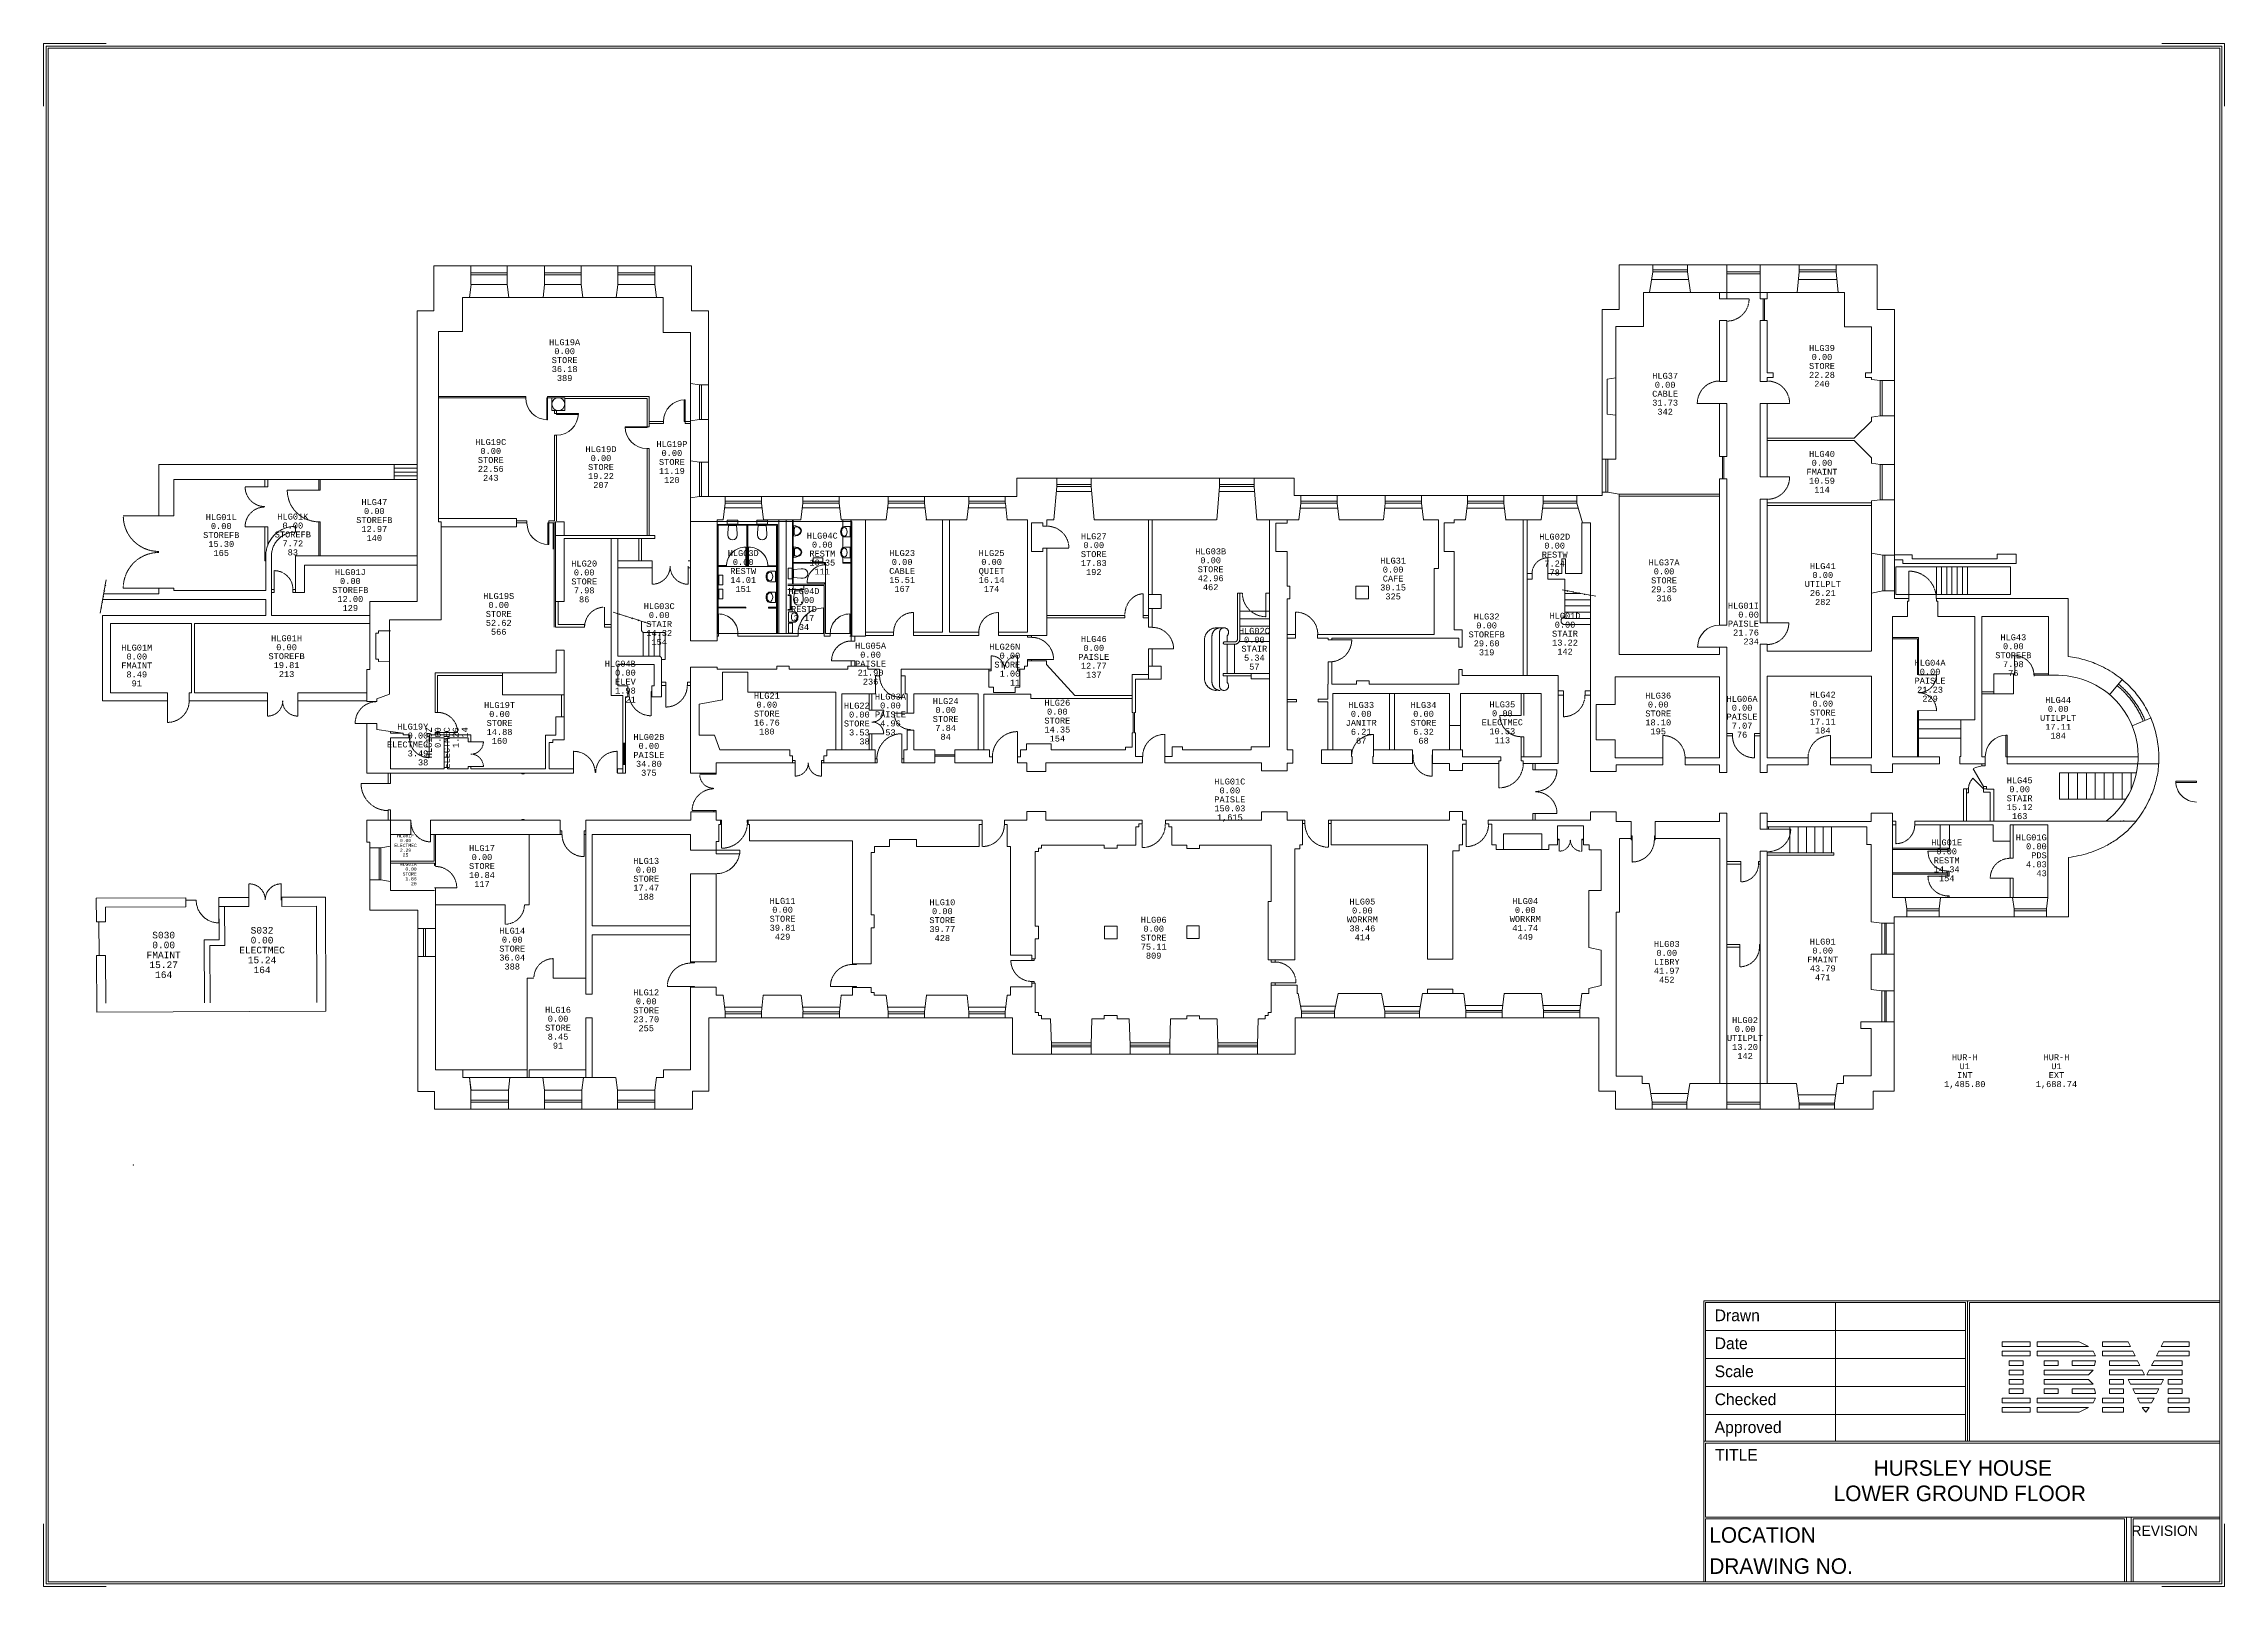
# Model space of a CAD drawing. Extents: x 0 to 84000, y 0 to 59400.
import ezdxf
from ezdxf.enums import TextEntityAlignment as Align

# ---------------------------------------------------------------- set-up
doc = ezdxf.new("R2010")
doc.units = 0
doc.header["$MEASUREMENT"] = 0
doc.linetypes.add('HIDDEN', pattern=[0.375, 0.25, -0.125])
doc.layers.get('0').update_dxf_attribs({"linetype": 'CONTINUOUS', "lineweight": 0})
for name, color, linetype, lineweight in [('001BUILDING', 7, 'CONTINUOUS', 0), ('001FORMAT', 7, 'CONTINUOUS', 0), ('001PARTITIONING', 7, 'CONTINUOUS', 0), ('GROS$TXT', 1, 'CONTINUOUS', 0), ('RM$TXT', 7, 'CONTINUOUS', 0)]:
    doc.layers.add(name, color=color, linetype=linetype, lineweight=lineweight)
doc.styles.add('MONOTXT', font='MONOTXT')

# ---------------------------------------------------------------- blocks, each defined once
blk = doc.blocks.new('2HH0220B')
at = {"linetype": 'HIDDEN'}
for p, q in [((-759.413805, 29.837921), (-759.999756, 0.000477)), ((-757.656894, 59.629357), (-759.413805, 29.837921)), ((-754.731731, 89.328849), (-757.656894, 59.629357)), ((-750.642827, 118.890603), (-754.731731, 89.328849)), ((-745.396487, 148.269036), (-750.642827, 118.890603)), ((-739.000799, 177.418849), (-745.396487, 148.269036)), ((-731.465627, 206.295095), (-739.000799, 177.418849)), ((-722.802588, 234.853249), (-731.465627, 206.295095)), ((-713.02504, 263.049276), (-722.802588, 234.853249)), ((-702.14806, 290.839701), (-713.02504, 263.049276)), ((-690.188418, 318.181672), (-702.14806, 290.839701)), ((-677.164557, 345.03303), (-690.188418, 318.181672)), ((-663.096557, 371.352373), (-677.164557, 345.03303)), ((-648.006111, 397.099117), (-663.096557, 371.352373)), ((-631.916487, 422.233564), (-648.006111, 397.099117)), ((-614.852494, 446.716957), (-631.916487, 422.233564)), ((-596.840443, 470.511546), (-614.852494, 446.716957)), ((-577.908108, 493.580639), (-596.840443, 470.511546)), ((-558.084681, 515.888668), (-577.908108, 493.580639)), ((-537.400728, 537.401234), (-558.084681, 515.888668)), ((-515.888143, 558.085167), (-537.400728, 537.401234)), ((-493.580095, 577.908573), (-515.888143, 558.085167)), ((-470.510983, 596.840886), (-493.580095, 577.908573)), ((-446.716378, 614.852915), (-470.510983, 596.840886)), ((-422.232969, 631.916885), (-446.716378, 614.852915)), ((-397.098507, 648.006485), (-422.232969, 631.916885)), ((-371.351749, 663.096907), (-397.098507, 648.006485)), ((-345.032393, 677.164882), (-371.351749, 663.096907)), ((-318.181022, 690.188718), (-345.032393, 677.164882)), ((-290.83904, 702.148333), (-318.181022, 690.188718)), ((-263.048605, 713.025288), (-290.83904, 702.148333)), ((-234.852568, 722.802809), (-263.048605, 713.025288)), ((-206.294406, 731.465821), (-234.852568, 722.802809)), ((-177.418153, 739.000966), (-206.294406, 731.465821)), ((-148.268334, 745.396626), (-177.418153, 739.000966)), ((-118.889896, 750.642939), (-148.268334, 745.396626)), ((-89.328139, 754.731815), (-118.889896, 750.642939)), ((-59.628644, 757.65695), (-89.328139, 754.731815)), ((-29.837206, 759.413833), (-59.628644, 757.65695)), ((0.000239, 759.999756), (-29.837206, 759.413833))]:
    blk.add_line(p, q, dxfattribs=at)
at = {"linetype": 'Continuous'}
blk.add_line((0, 760), (0, 0), dxfattribs=at)
blk = doc.blocks.new('3HH0220B')
at = {"linetype": 'HIDDEN'}
for p, q in [((-348.25208, 840.735417), (-380.991253, 826.414677)), ((-314.975909, 853.759761), (-348.25208, 840.735417)), ((-281.214052, 865.467625), (-314.975909, 853.759761)), ((-247.018569, 875.840955), (-281.214052, 865.467625)), ((-212.442189, 884.863757), (-247.018569, 875.840955)), ((-177.538226, 892.522118), (-212.442189, 884.863757)), ((-142.360504, 898.804227), (-177.538226, 892.522118)), ((-106.963265, 903.7004), (-142.360504, 898.804227)), ((-71.40109, 907.203085), (-106.963265, 903.7004)), ((-35.728817, 909.306881), (-71.40109, 907.203085)), ((-0.00145, 910.008545), (-35.728817, 909.306881)), ((-909.307937, 35.701923), (-910.008545, -0.025464)), ((-907.205196, 71.374259), (-909.307937, 35.701923)), ((-903.703563, 106.936537), (-907.205196, 71.374259)), ((-898.808437, 142.333921), (-903.703563, 106.936537)), ((-892.527368, 177.511829), (-898.808437, 142.333921)), ((-884.87004, 212.416018), (-892.527368, 177.511829)), ((-875.848261, 246.992665), (-884.87004, 212.416018)), ((-865.475941, 281.188455), (-875.848261, 246.992665)), ((-853.769076, 314.950658), (-865.475941, 281.188455)), ((-840.745716, 348.227214), (-853.769076, 314.950658)), ((-826.425944, 380.966811), (-840.745716, 348.227214)), ((-810.831841, 413.118964), (-826.425944, 380.966811)), ((-793.987451, 444.634097), (-810.831841, 413.118964)), ((-775.918749, 475.463613), (-793.987451, 444.634097)), ((-756.653596, 505.559974), (-775.918749, 475.463613)), ((-736.221699, 534.876772), (-756.653596, 505.559974)), ((-714.654564, 563.368802), (-736.221699, 534.876772)), ((-691.985446, 590.992128), (-714.654564, 563.368802)), ((-668.249301, 617.704156), (-691.985446, 590.992128)), ((-643.482729, 643.463698), (-668.249301, 617.704156)), ((-617.72392, 668.231031), (-643.482729, 643.463698)), ((-591.012593, 691.967967), (-617.72392, 668.231031)), ((-563.389938, 714.637902), (-591.012593, 691.967967)), ((-534.898547, 736.20588), (-563.389938, 714.637902)), ((-505.582353, 756.638644), (-534.898547, 736.20588)), ((-475.486561, 775.904686), (-505.582353, 756.638644)), ((-444.65758, 793.9743), (-475.486561, 775.904686)), ((-413.142945, 810.819622), (-444.65758, 793.9743)), ((-380.991253, 826.414677), (-413.142945, 810.819622))]:
    blk.add_line(p, q, dxfattribs=at)
at = {"linetype": 'Continuous'}
blk.add_line((0, 910.007812), (0, 0), dxfattribs=at)
blk = doc.blocks.new('1HH0220B')
at = {"linetype": 'HIDDEN'}
for p, q in [((-505.494868, 695.75464), (-532.420343, 675.372607)), ((-477.789956, 715.06387), (-505.494868, 695.75464)), ((-449.348327, 733.270524), (-477.789956, 715.06387)), ((-420.213836, 750.346528), (-449.348327, 733.270524)), ((-390.431406, 766.265553), (-420.213836, 750.346528)), ((-360.04696, 781.003052), (-390.431406, 766.265553)), ((-329.107347, 794.536302), (-360.04696, 781.003052)), ((-297.660274, 806.844434), (-329.107347, 794.536302)), ((-265.754232, 817.908472), (-297.660274, 806.844434)), ((-233.438415, 827.711355), (-265.754232, 817.908472)), ((-200.762654, 836.237967), (-233.438415, 827.711355)), ((-167.777331, 843.475161), (-200.762654, 836.237967)), ((-134.533308, 849.411778), (-167.777331, 843.475161)), ((-101.081845, 854.038665), (-134.533308, 849.411778)), ((-67.474521, 857.348686), (-101.081845, 854.038665)), ((-33.763155, 859.336738), (-67.474521, 857.348686)), ((0.00027, 859.999756), (-33.763155, 859.336738)), ((-859.336706, 33.763965), (-859.999756, 0.00054)), ((-857.348622, 67.475328), (-859.336706, 33.763965)), ((-854.03857, 101.082649), (-857.348622, 67.475328)), ((-849.411652, 134.534108), (-854.03857, 101.082649)), ((-843.475003, 167.778126), (-849.411652, 134.534108)), ((-836.237778, 200.763442), (-843.475003, 167.778126)), ((-827.711135, 233.439195), (-836.237778, 200.763442)), ((-817.908222, 265.755002), (-827.711135, 233.439195)), ((-806.844154, 297.661034), (-817.908222, 265.755002)), ((-794.535992, 329.108095), (-806.844154, 297.661034)), ((-781.002713, 360.047695), (-794.535992, 329.108095)), ((-766.265185, 390.432128), (-781.002713, 360.047695)), ((-750.346132, 420.214543), (-766.265185, 390.432128)), ((-733.270101, 449.349018), (-750.346132, 420.214543)), ((-715.06342, 477.79063), (-733.270101, 449.349018)), ((-695.754164, 505.495523), (-715.06342, 477.79063)), ((-675.372106, 532.420979), (-695.754164, 505.495523)), ((-653.948673, 558.525481), (-675.372106, 532.420979)), ((-631.516899, 583.768778), (-653.948673, 558.525481)), ((-608.111373, 608.111946), (-631.516899, 583.768778)), ((-583.768183, 631.517449), (-608.111373, 608.111946)), ((-558.524865, 653.949199), (-583.768183, 631.517449)), ((-532.420343, 675.372607), (-558.524865, 653.949199))]:
    blk.add_line(p, q, dxfattribs=at)
at = {"linetype": 'Continuous'}
blk.add_line((0, 860), (0, 0), dxfattribs=at)
blk = doc.blocks.new('5HH0220B')
at = {"linetype": 'HIDDEN'}
for p, q in [((-393.539709, 853.654519), (-426.750617, 837.546089)), ((-359.721992, 868.446676), (-393.539709, 853.654519)), ((-325.34961, 881.899752), (-359.721992, 868.446676)), ((-290.475563, 893.993003), (-325.34961, 881.899752)), ((-255.153623, 904.707782), (-290.475563, 893.993003)), ((-219.438255, 914.027567), (-255.153623, 904.707782)), ((-183.38453, 921.937989), (-219.438255, 914.027567)), ((-147.048038, 928.42685), (-183.38453, 921.937989)), ((-110.48481, 933.484145), (-147.048038, 928.42685)), ((-73.751222, 937.102075), (-110.48481, 933.484145)), ((-36.903915, 939.275062), (-73.751222, 937.102075)), ((0.000295, 939.999756), (-36.903915, 939.275062)), ((-939.275027, 36.9048), (-939.999756, 0.00059)), ((-937.102005, 73.752104), (-939.275027, 36.9048)), ((-933.48404, 110.485689), (-937.102005, 73.752104)), ((-928.426711, 147.048913), (-933.48404, 110.485689)), ((-921.937816, 183.385398), (-928.426711, 147.048913)), ((-914.02736, 219.439116), (-921.937816, 183.385398)), ((-904.707541, 255.154475), (-914.02736, 219.439116)), ((-893.992729, 290.476404), (-904.707541, 255.154475)), ((-881.899446, 325.350441), (-893.992729, 290.476404)), ((-868.446338, 359.72281), (-881.899446, 325.350441)), ((-853.654149, 393.540513), (-868.446338, 359.72281)), ((-837.545688, 426.751406), (-853.654149, 393.540513)), ((-820.145792, 459.304279), (-837.545688, 426.751406)), ((-801.481292, 491.148938), (-820.145792, 459.304279)), ((-781.580966, 522.236282), (-801.481292, 491.148938)), ((-760.4755, 552.518376), (-781.580966, 522.236282)), ((-738.197436, 581.948526), (-760.4755, 552.518376)), ((-714.781125, 610.481355), (-738.197436, 581.948526)), ((-690.262674, 638.072866), (-714.781125, 610.481355)), ((-664.679889, 664.680515), (-690.262674, 638.072866)), ((-638.072216, 690.263275), (-664.679889, 664.680515)), ((-610.480682, 714.7817), (-638.072216, 690.263275)), ((-581.947831, 738.197984), (-610.480682, 714.7817)), ((-552.51766, 760.47602), (-581.947831, 738.197984)), ((-522.235546, 781.581458), (-552.51766, 760.47602)), ((-491.148184, 801.481755), (-522.235546, 781.581458)), ((-459.303507, 820.146225), (-491.148184, 801.481755)), ((-426.750617, 837.546089), (-459.303507, 820.146225))]:
    blk.add_line(p, q, dxfattribs=at)
at = {"linetype": 'Continuous'}
blk.add_line((0, 940), (0, 0), dxfattribs=at)
blk = doc.blocks.new('6HH0220B')
at = {"linetype": 'HIDDEN'}
for p, q in [((-729.436935, 28.660108), (-729.999756, 0.000458)), ((-727.749375, 57.275566), (-729.436935, 28.660108)), ((-724.939679, 85.80271), (-727.749375, 57.275566)), ((-721.01218, 114.197551), (-724.939679, 85.80271)), ((-715.972932, 142.416309), (-721.01218, 114.197551)), ((-709.829706, 170.415471), (-715.972932, 142.416309)), ((-702.591974, 198.151865), (-709.829706, 170.415471)), ((-694.270897, 225.582723), (-702.591974, 198.151865)), ((-684.879306, 252.665749), (-694.270897, 225.582723)), ((-674.43168, 279.359183), (-684.879306, 252.665749)), ((-662.94413, 305.621865), (-674.43168, 279.359183)), ((-650.434368, 331.413301), (-662.94413, 305.621865)), ((-636.921685, 356.693722), (-650.434368, 331.413301)), ((-622.426914, 381.424147), (-636.921685, 356.693722)), ((-606.972407, 405.566444), (-622.426914, 381.424147)), ((-590.581993, 429.083387), (-606.972407, 405.566444)), ((-573.280944, 451.938715), (-590.581993, 429.083387)), ((-555.095939, 474.097187), (-573.280944, 451.938715)), ((-536.055015, 495.524635), (-555.095939, 474.097187)), ((-516.187535, 516.188021), (-536.055015, 495.524635)), ((-495.52413, 536.055482), (-516.187535, 516.188021)), ((-474.096664, 555.096385), (-495.52413, 536.055482)), ((-451.938175, 573.28137), (-474.096664, 555.096385)), ((-429.082831, 590.582397), (-451.938175, 573.28137)), ((-405.565873, 606.972789), (-429.082831, 590.582397)), ((-381.423561, 622.427274), (-405.565873, 606.972789)), ((-356.693122, 636.922021), (-381.423561, 622.427274)), ((-331.412689, 650.43468), (-356.693122, 636.922021)), ((-305.621241, 662.944418), (-331.412689, 650.43468)), ((-279.358548, 674.431943), (-305.621241, 662.944418)), ((-252.665104, 684.879543), (-279.358548, 674.431943)), ((-225.582069, 694.27111), (-252.665104, 684.879543)), ((-198.151203, 702.592161), (-225.582069, 694.27111)), ((-170.414802, 709.829866), (-198.151203, 702.592161)), ((-142.415635, 715.973066), (-170.414802, 709.829866)), ((-114.196872, 721.012287), (-142.415635, 715.973066)), ((-85.802027, 724.93976), (-114.196872, 721.012287)), ((-57.274881, 727.749429), (-85.802027, 724.93976)), ((-28.659421, 729.436962), (-57.274881, 727.749429)), ((0.000229, 729.999756), (-28.659421, 729.436962))]:
    blk.add_line(p, q, dxfattribs=at)
at = {"linetype": 'Continuous'}
blk.add_line((0, 730), (0, 0), dxfattribs=at)
blk = doc.blocks.new('7HH0220B')
at = {"linetype": 'HIDDEN'}
for p, q in [((-609.529453, 23.948856), (-609.999756, 0.000383)), ((-608.119301, 47.860402), (-609.529453, 23.948856)), ((-605.771473, 71.69815), (-608.119301, 47.860402)), ((-602.48959, 95.425345), (-605.771473, 71.69815)), ((-598.278712, 119.005401), (-602.48959, 95.425345)), ((-593.145331, 142.401959), (-598.278712, 119.005401)), ((-587.097365, 165.578945), (-593.145331, 142.401959)), ((-580.144136, 188.500619), (-587.097365, 165.578945)), ((-572.296368, 211.131639), (-580.144136, 188.500619)), ((-563.566161, 233.43711), (-572.296368, 211.131639)), ((-553.966976, 255.382638), (-563.566161, 233.43711)), ((-543.513615, 276.934384), (-553.966976, 255.382638)), ((-532.222195, 298.059118), (-543.513615, 276.934384)), ((-520.110127, 318.724266), (-532.222195, 298.059118)), ((-507.196088, 338.897965), (-520.110127, 318.724266)), ((-493.499989, 358.549108), (-507.196088, 338.897965)), ((-479.04295, 377.647395), (-493.499989, 358.549108)), ((-463.847261, 396.163377), (-479.04295, 377.647395)), ((-447.936353, 414.068504), (-463.847261, 396.163377)), ((-431.334761, 431.335167), (-447.936353, 414.068504)), ((-414.068082, 447.936743), (-431.334761, 431.335167)), ((-396.16294, 463.847634), (-414.068082, 447.936743)), ((-377.646944, 479.043305), (-396.16294, 463.847634)), ((-358.548644, 493.500327), (-377.646944, 479.043305)), ((-338.897488, 507.196407), (-358.548644, 493.500327)), ((-318.723777, 520.110427), (-338.897488, 507.196407)), ((-298.058617, 532.222475), (-318.723777, 520.110427)), ((-276.933872, 543.513875), (-298.058617, 532.222475)), ((-255.382116, 553.967217), (-276.933872, 543.513875)), ((-233.436579, 563.566381), (-255.382116, 553.967217)), ((-211.1311, 572.296567), (-233.436579, 563.566381)), ((-188.500073, 580.144314), (-211.1311, 572.296567)), ((-165.578392, 587.09752), (-188.500073, 580.144314)), ((-142.401401, 593.145466), (-165.578392, 587.09752)), ((-119.004838, 598.278824), (-142.401401, 593.145466)), ((-95.424777, 602.48968), (-119.004838, 598.278824)), ((-71.697579, 605.771541), (-95.424777, 602.48968)), ((-47.859829, 608.119346), (-71.697579, 605.771541)), ((-23.948282, 609.529476), (-47.859829, 608.119346)), ((0.000191, 609.999756), (-23.948282, 609.529476))]:
    blk.add_line(p, q, dxfattribs=at)
at = {"linetype": 'Continuous'}
blk.add_line((0, 610), (0, 0), dxfattribs=at)
blk = doc.blocks.new('8HH0220B')
at = {"linetype": 'HIDDEN'}
for p, q in [((-99.906474, 844.10798), (-132.968967, 839.534894)), ((-66.689933, 847.379512), (-99.906474, 844.10798)), ((-33.370561, 849.344448), (-66.689933, 847.379512)), ((0.000267, 849.999756), (-33.370561, 849.344448)), ((-849.344416, 33.37136), (-849.999756, 0.000534)), ((-847.37945, 66.690731), (-849.344416, 33.37136)), ((-844.107886, 99.907269), (-847.37945, 66.690731)), ((-839.534769, 132.969758), (-844.107886, 99.907269)), ((-833.667151, 165.827217), (-839.534769, 132.969758)), ((-826.51408, 198.428982), (-833.667151, 165.827217)), ((-818.086584, 230.724785), (-826.51408, 198.428982)), ((-808.397658, 262.664827), (-818.086584, 230.724785)), ((-797.462243, 294.199858), (-808.397658, 262.664827)), ((-785.297199, 325.281256), (-797.462243, 294.199858)), ((-771.921283, 355.861093), (-785.297199, 325.281256)), ((-757.355122, 385.892218), (-771.921283, 355.861093)), ((-741.621175, 415.328326), (-757.355122, 385.892218)), ((-724.743702, 444.124028), (-741.621175, 415.328326)), ((-706.748727, 472.234923), (-724.743702, 444.124028)), ((-687.663997, 499.617666), (-706.748727, 472.234923)), ((-667.518939, 526.230036), (-687.663997, 499.617666)), ((-646.344617, 552.030997), (-667.518939, 526.230036)), ((-624.173678, 576.980767), (-646.344617, 552.030997)), ((-601.040308, 601.040874), (-624.173678, 576.980767)), ((-576.980179, 624.174221), (-601.040308, 601.040874)), ((-552.030388, 646.345136), (-576.980179, 624.174221)), ((-526.229407, 667.519435), (-552.030388, 646.345136)), ((-499.617019, 687.664467), (-526.229407, 667.519435)), ((-472.234257, 706.749171), (-499.617019, 687.664467)), ((-444.123345, 724.74412), (-472.234257, 706.749171)), ((-415.327628, 741.621566), (-444.123345, 724.74412)), ((-385.891505, 757.355486), (-415.327628, 741.621566)), ((-355.860366, 771.921619), (-385.891505, 757.355486)), ((-325.280516, 785.297505), (-355.860366, 771.921619)), ((-294.199107, 797.46252), (-325.280516, 785.297505)), ((-262.664065, 808.397906), (-294.199107, 797.46252)), ((-230.724014, 818.086801), (-262.664065, 808.397906)), ((-198.428204, 826.514267), (-230.724014, 818.086801)), ((-165.826432, 833.667308), (-198.428204, 826.514267)), ((-132.968967, 839.534894), (-165.826432, 833.667308))]:
    blk.add_line(p, q, dxfattribs=at)
at = {"linetype": 'Continuous'}
blk.add_line((0, 850), (0, 0), dxfattribs=at)
blk = doc.blocks.new('9HH0220B')
at = {"linetype": 'HIDDEN'}
for p, q in [((-799.382966, 31.408339), (-799.999756, 0.000502)), ((-797.533585, 62.767746), (-799.382966, 31.408339)), ((-794.454466, 94.030369), (-797.533585, 62.767746)), ((-790.150357, 125.148005), (-794.454466, 94.030369)), ((-784.627893, 156.072672), (-790.150357, 125.148005)), ((-777.895591, 186.756686), (-784.627893, 156.072672)), ((-769.96383, 217.152735), (-777.895591, 186.756686)), ((-760.844841, 247.21395), (-769.96383, 217.152735)), ((-750.552686, 276.893979), (-760.844841, 247.21395)), ((-739.103232, 306.147059), (-750.552686, 276.893979)), ((-726.514136, 334.928081), (-739.103232, 306.147059)), ((-712.804808, 363.192669), (-726.514136, 334.928081)), ((-697.996387, 390.897241), (-712.804808, 363.192669)), ((-682.111707, 417.999078), (-697.996387, 390.897241)), ((-665.17526, 444.45639), (-682.111707, 417.999078)), ((-647.213162, 470.228383), (-665.17526, 444.45639)), ((-628.253108, 495.275319), (-647.213162, 470.228383)), ((-608.324334, 519.558576), (-628.253108, 495.275319)), ((-587.457568, 543.040712), (-608.324334, 519.558576)), ((-565.684986, 565.685519), (-587.457568, 543.040712)), ((-543.040159, 587.45808), (-565.684986, 565.685519)), ((-519.558003, 608.324823), (-543.040159, 587.45808)), ((-495.274727, 628.253575), (-519.558003, 608.324823)), ((-470.227774, 647.213605), (-495.274727, 628.253575)), ((-444.455764, 665.175679), (-470.227774, 647.213605)), ((-417.998435, 682.112101), (-444.455764, 665.175679)), ((-390.896584, 697.996755), (-417.998435, 682.112101)), ((-363.191998, 712.80515), (-390.896584, 697.996755)), ((-334.927397, 726.514452), (-363.191998, 712.80515)), ((-306.146362, 739.103521), (-334.927397, 726.514452)), ((-276.893273, 750.552946), (-306.146362, 739.103521)), ((-247.213233, 760.845074), (-276.893273, 750.552946)), ((-217.15201, 769.964034), (-247.213233, 760.845074)), ((-186.755953, 777.895766), (-217.15201, 769.964034)), ((-156.071933, 784.62804), (-186.755953, 777.895766)), ((-125.147261, 790.150475), (-156.071933, 784.62804)), ((-94.029621, 794.454555), (-125.147261, 790.150475)), ((-62.766995, 797.533644), (-94.029621, 794.454555)), ((-31.407586, 799.382995), (-62.766995, 797.533644)), ((0.000251, 799.999756), (-31.407586, 799.382995))]:
    blk.add_line(p, q, dxfattribs=at)
at = {"linetype": 'Continuous'}
blk.add_line((0, 800), (0, 0), dxfattribs=at)
blk = doc.blocks.new('10HH0220B')
at = {"linetype": 'HIDDEN'}
for p, q in [((-596.840443, 470.511546), (-614.852494, 446.716957)), ((-577.908108, 493.580639), (-596.840443, 470.511546)), ((-558.084681, 515.888668), (-577.908108, 493.580639)), ((-537.400728, 537.401234), (-558.084681, 515.888668)), ((-515.888143, 558.085167), (-537.400728, 537.401234)), ((-493.580095, 577.908573), (-515.888143, 558.085167)), ((-470.510983, 596.840886), (-493.580095, 577.908573)), ((-446.716378, 614.852915), (-470.510983, 596.840886)), ((-422.232969, 631.916885), (-446.716378, 614.852915)), ((-397.098507, 648.006485), (-422.232969, 631.916885)), ((-371.351749, 663.096907), (-397.098507, 648.006485)), ((-345.032393, 677.164882), (-371.351749, 663.096907)), ((-318.181022, 690.188718), (-345.032393, 677.164882)), ((-290.83904, 702.148333), (-318.181022, 690.188718)), ((-263.048605, 713.025288), (-290.83904, 702.148333)), ((-234.852568, 722.802809), (-263.048605, 713.025288)), ((-206.294406, 731.465821), (-234.852568, 722.802809)), ((-177.418153, 739.000966), (-206.294406, 731.465821)), ((-148.268334, 745.396626), (-177.418153, 739.000966)), ((-118.889896, 750.642939), (-148.268334, 745.396626)), ((-89.328139, 754.731815), (-118.889896, 750.642939)), ((-59.628644, 757.65695), (-89.328139, 754.731815)), ((-29.837206, 759.413833), (-59.628644, 757.65695)), ((0.000239, 759.999756), (-29.837206, 759.413833)), ((-759.413805, 29.837921), (-759.999756, 0.000477)), ((-757.656894, 59.629357), (-759.413805, 29.837921)), ((-754.731731, 89.328849), (-757.656894, 59.629357)), ((-750.642827, 118.890603), (-754.731731, 89.328849)), ((-745.396487, 148.269036), (-750.642827, 118.890603)), ((-739.000799, 177.418849), (-745.396487, 148.269036)), ((-731.465627, 206.295095), (-739.000799, 177.418849)), ((-722.802588, 234.853249), (-731.465627, 206.295095)), ((-713.02504, 263.049276), (-722.802588, 234.853249)), ((-702.14806, 290.839701), (-713.02504, 263.049276)), ((-690.188418, 318.181672), (-702.14806, 290.839701)), ((-677.164557, 345.03303), (-690.188418, 318.181672)), ((-663.096557, 371.352373), (-677.164557, 345.03303)), ((-648.006111, 397.099117), (-663.096557, 371.352373)), ((-631.916487, 422.233564), (-648.006111, 397.099117)), ((-614.852494, 446.716957), (-631.916487, 422.233564))]:
    blk.add_line(p, q, dxfattribs=at)
at = {"linetype": 'Continuous'}
blk.add_line((0, 760), (0, 0), dxfattribs=at)
blk = doc.blocks.new('11HH0220B')
at = {"linetype": 'HIDDEN'}
for p, q in [((-262.93623, 808.309542), (-294.501147, 797.351147)), ((-230.965016, 818.018911), (-262.93623, 808.309542)), ((-198.636907, 826.46425), (-230.965016, 818.018911)), ((-166.001857, 833.632509), (-198.636907, 826.46425)), ((-133.110296, 839.512612), (-166.001857, 833.632509)), ((-100.013049, 844.095473), (-133.110296, 839.512612)), ((-66.761258, 847.374009), (-100.013049, 844.095473)), ((-33.406306, 849.343156), (-66.761258, 847.374009)), ((0.000267, 849.999869), (-33.406306, 849.343156)), ((-849.398153, 31.977416), (-849.998666, -1.430215)), ((-847.485122, 65.335634), (-849.398153, 31.977416)), ((-844.26253, 98.592893), (-847.485122, 65.335634)), ((-839.735355, 131.697803), (-844.26253, 98.592893)), ((-833.910593, 164.599209), (-839.735355, 131.697803)), ((-826.797246, 197.246271), (-833.910593, 164.599209)), ((-818.406304, 229.588542), (-826.797246, 197.246271)), ((-808.750734, 261.576045), (-818.406304, 229.588542)), ((-797.845456, 293.159353), (-808.750734, 261.576045)), ((-785.707321, 324.28966), (-797.845456, 293.159353)), ((-772.355085, 354.918865), (-785.707321, 324.28966)), ((-757.80938, 384.999637), (-772.355085, 354.918865)), ((-742.092684, 414.485496), (-757.80938, 384.999637)), ((-725.229281, 443.330877), (-742.092684, 414.485496)), ((-707.245231, 471.49121), (-725.229281, 443.330877)), ((-688.168322, 498.922978), (-707.245231, 471.49121)), ((-668.028033, 525.583795), (-688.168322, 498.922978)), ((-646.855484, 551.432462), (-668.028033, 525.583795)), ((-624.683394, 576.429037), (-646.855484, 551.432462)), ((-601.546022, 600.534896), (-624.683394, 576.429037)), ((-577.479121, 623.712788), (-601.546022, 600.534896)), ((-552.519881, 645.926899), (-577.479121, 623.712788)), ((-526.706869, 667.142902), (-552.519881, 645.926899)), ((-500.079972, 687.328014), (-526.706869, 667.142902)), ((-472.680335, 706.451044), (-500.079972, 687.328014)), ((-444.550297, 724.482443), (-472.680335, 706.451044)), ((-415.733326, 741.394348), (-444.550297, 724.482443)), ((-386.273949, 757.160626), (-415.733326, 741.394348)), ((-356.217689, 771.756915), (-386.273949, 757.160626)), ((-325.61099, 785.160659), (-356.217689, 771.756915)), ((-294.501147, 797.351147), (-325.61099, 785.160659))]:
    blk.add_line(p, q, dxfattribs=at)
at = {"linetype": 'Continuous'}
blk.add_line((0, 0), (0, 850), dxfattribs=at)
blk = doc.blocks.new('14HH0220B')
at = {"linetype": 'HIDDEN'}
for p, q in [((-809.375256, 31.800943), (-809.999756, 0.000509)), ((-807.502758, 63.552343), (-809.375256, 31.800943)), ((-804.38515, 95.205749), (-807.502758, 63.552343)), ((-800.027239, 126.712356), (-804.38515, 95.205749)), ((-794.435745, 158.023581), (-800.027239, 126.712356)), ((-787.619288, 189.091145), (-794.435745, 158.023581)), ((-779.588381, 219.867145), (-787.619288, 189.091145)), ((-770.355405, 250.304125), (-779.588381, 219.867145)), ((-759.934597, 280.355155), (-770.355405, 250.304125)), ((-748.342026, 309.973898), (-759.934597, 280.355155)), ((-735.595566, 339.114684), (-748.342026, 309.973898)), ((-721.714871, 367.732579), (-735.595566, 339.114684)), ((-706.721345, 395.783458), (-721.714871, 367.732579)), ((-690.638106, 423.224068), (-706.721345, 395.783458)), ((-673.489954, 450.012097), (-690.638106, 423.224068)), ((-655.303329, 476.10624), (-673.489954, 450.012097)), ((-636.106274, 501.466262), (-655.303329, 476.10624)), ((-615.928391, 526.05306), (-636.106274, 501.466262)), ((-594.80079, 549.828723), (-615.928391, 526.05306)), ((-572.756051, 572.75659), (-594.80079, 549.828723)), ((-549.828163, 594.801308), (-572.756051, 572.75659)), ((-526.05248, 615.928886), (-549.828163, 594.801308)), ((-501.465663, 636.106747), (-526.05248, 615.928886)), ((-476.105623, 655.303777), (-501.465663, 636.106747)), ((-450.011462, 673.490377), (-476.105623, 655.303777)), ((-423.223417, 690.638504), (-450.011462, 673.490377)), ((-395.782792, 706.721717), (-423.223417, 690.638504)), ((-367.731899, 721.715217), (-395.782792, 706.721717)), ((-339.113991, 735.595885), (-367.731899, 721.715217)), ((-309.973193, 748.342318), (-339.113991, 735.595885)), ((-280.35444, 759.934861), (-309.973193, 748.342318)), ((-250.3034, 770.35564), (-280.35444, 759.934861)), ((-219.866411, 779.588588), (-250.3034, 770.35564)), ((-189.090403, 787.619467), (-219.866411, 779.588588)), ((-158.022833, 794.435894), (-189.090403, 787.619467)), ((-126.711602, 800.027359), (-158.022833, 794.435894)), ((-95.204992, 804.38524), (-126.711602, 800.027359)), ((-63.551582, 807.502818), (-95.204992, 804.38524)), ((-31.800181, 809.375286), (-63.551582, 807.502818)), ((0.000254, 809.999756), (-31.800181, 809.375286))]:
    blk.add_line(p, q, dxfattribs=at)
at = {"linetype": 'Continuous'}
blk.add_line((0, 810), (0, 0), dxfattribs=at)
blk = doc.blocks.new('18HH0220B')
at = {"linetype": 'Continuous'}
for p, q in [((-905, 0), (-905, 452.5)), ((0, 452.5), (0, 0))]:
    blk.add_line(p, q, dxfattribs=at)
at = {"linetype": 'HIDDEN'}
for p, q in [((-887.2347, 452.151008), (-904.999756, 452.499878)), ((-869.497038, 451.104954), (-887.2347, 452.151008)), ((-851.814118, 449.363329), (-869.497038, 451.104954)), ((-834.213207, 446.928819), (-851.814118, 449.363329)), ((-816.721444, 443.805178), (-834.213207, 446.928819)), ((-799.3658, 439.997222), (-816.721444, 443.805178)), ((-782.173036, 435.510822), (-799.3658, 439.997222)), ((-765.169662, 430.352897), (-782.173036, 435.510822)), ((-748.381896, 424.5314), (-765.169662, 430.352897)), ((-731.835624, 418.055306), (-748.381896, 424.5314)), ((-715.556359, 410.934601), (-731.835624, 418.055306)), ((-699.569202, 403.180266), (-715.556359, 410.934601)), ((-683.898804, 394.804256), (-699.569202, 403.180266)), ((-668.569328, 385.819487), (-683.898804, 394.804256)), ((-653.604411, 376.239813), (-668.569328, 385.819487)), ((-639.027127, 366.080005), (-653.604411, 376.239813)), ((-624.859953, 355.355729), (-639.027127, 366.080005)), ((-611.124735, 344.08352), (-624.859953, 355.355729)), ((-597.842651, 332.280759), (-611.124735, 344.08352)), ((-585.034182, 319.965646), (-597.842651, 332.280759)), ((-572.719075, 307.157169), (-585.034182, 319.965646)), ((-560.916322, 293.875079), (-572.719075, 307.157169)), ((-549.64412, 280.139855), (-560.916322, 293.875079)), ((-538.919851, 265.972676), (-549.64412, 280.139855)), ((-528.760051, 251.395387), (-538.919851, 265.972676)), ((-519.180385, 236.430464), (-528.760051, 251.395387)), ((-510.195624, 221.100983), (-519.180385, 236.430464)), ((-501.819623, 205.430581), (-510.195624, 221.100983)), ((-494.065297, 189.443419), (-501.819623, 205.430581)), ((-486.944601, 173.16415), (-494.065297, 189.443419)), ((-480.468516, 156.617875), (-486.944601, 173.16415)), ((-474.647027, 139.830106), (-480.468516, 156.617875)), ((-469.489111, 122.826729), (-474.647027, 139.830106)), ((-465.002721, 105.633963), (-469.489111, 122.826729)), ((-461.194774, 88.278317), (-465.002721, 105.633963)), ((-458.071143, 70.786552), (-461.194774, 88.278317)), ((-455.636642, 53.18564), (-458.071143, 70.786552)), ((-453.895027, 35.502719), (-455.636642, 53.18564)), ((-452.848983, 17.765056), (-453.895027, 35.502719)), ((-452.500122, 0), (-452.848983, 17.765056)), ((-452.150884, 17.765337), (-452.499756, 0.000284)), ((-451.104829, 35.502998), (-452.150884, 17.765337)), ((-449.363202, 53.185915), (-451.104829, 35.502998)), ((-446.928691, 70.786824), (-449.363202, 53.185915)), ((-443.805048, 88.278584), (-446.928691, 70.786824)), ((-439.99709, 105.634226), (-443.805048, 88.278584)), ((-435.510689, 122.826987), (-439.99709, 105.634226)), ((-430.352763, 139.830358), (-435.510689, 122.826987)), ((-424.531263, 156.61812), (-430.352763, 139.830358)), ((-418.055168, 173.164389), (-424.531263, 156.61812)), ((-410.934462, 189.443652), (-418.055168, 173.164389)), ((-403.180125, 205.430806), (-410.934462, 189.443652)), ((-394.804114, 221.1012), (-403.180125, 205.430806)), ((-385.819344, 236.430673), (-394.804114, 221.1012)), ((-376.239668, 251.395587), (-385.819344, 236.430673)), ((-366.079859, 265.972867), (-376.239668, 251.395587)), ((-355.355581, 280.140037), (-366.079859, 265.972867)), ((-344.083371, 293.875251), (-355.355581, 280.140037)), ((-332.280609, 307.157331), (-344.083371, 293.875251)), ((-319.965495, 319.965797), (-332.280609, 307.157331)), ((-307.157018, 332.280899), (-319.965495, 319.965797)), ((-293.874927, 344.083648), (-307.157018, 332.280899)), ((-280.139702, 355.355845), (-293.874927, 344.083648)), ((-265.972522, 366.080109), (-280.139702, 355.355845)), ((-251.395232, 376.239905), (-265.972522, 366.080109)), ((-236.43031, 385.819567), (-251.395232, 376.239905)), ((-221.100828, 394.804322), (-236.43031, 385.819567)), ((-205.430426, 403.180319), (-221.100828, 394.804322)), ((-189.443265, 410.93464), (-205.430426, 403.180319)), ((-173.163996, 418.055331), (-189.443265, 410.93464)), ((-156.617721, 424.531411), (-173.163996, 418.055331)), ((-139.829952, 430.352894), (-156.617721, 424.531411)), ((-122.826577, 435.510805), (-139.829952, 430.352894)), ((-105.633811, 439.99719), (-122.826577, 435.510805)), ((-88.278166, 443.805131), (-105.633811, 439.99719)), ((-70.786403, 446.928758), (-88.278166, 443.805131)), ((-53.185492, 449.363252), (-70.786403, 446.928758)), ((-35.502573, 451.104862), (-53.185492, 449.363252)), ((-17.764912, 452.150901), (-35.502573, 451.104862)), ((0.000142, 452.499756), (-17.764912, 452.150901))]:
    blk.add_line(p, q, dxfattribs=at)
blk = doc.blocks.new('12HH0220B')
at = {"linetype": 'HIDDEN'}
for p, q in [((-487.861321, 671.484122), (-513.847535, 651.813091)), ((-461.12286, 690.119774), (-487.861321, 671.484122)), ((-433.673381, 707.691312), (-461.12286, 690.119774)), ((-405.55521, 724.171642), (-433.673381, 707.691312)), ((-376.811702, 739.535351), (-405.55521, 724.171642)), ((-347.487178, 753.758752), (-376.811702, 739.535351)), ((-317.626855, 766.819911), (-347.487178, 753.758752)), ((-287.276773, 778.69869), (-317.626855, 766.819911)), ((-256.483733, 789.376773), (-287.276773, 778.69869)), ((-225.295213, 798.837695), (-256.483733, 789.376773)), ((-193.759304, 807.066867), (-225.295213, 798.837695)), ((-161.924632, 814.051601), (-193.759304, 807.066867)), ((-129.840285, 819.781127), (-161.924632, 814.051601)), ((-97.555733, 824.24661), (-129.840285, 819.781127)), ((-65.120758, 827.441165), (-97.555733, 824.24661)), ((-32.585371, 829.359867), (-65.120758, 827.441165)), ((0.000261, 829.999756), (-32.585371, 829.359867)), ((-829.359836, 32.586152), (-829.999756, 0.000521)), ((-827.441104, 65.121537), (-829.359836, 32.586152)), ((-824.246518, 97.556509), (-827.441104, 65.121537)), ((-819.781004, 129.841057), (-824.246518, 97.556509)), ((-814.051448, 161.925399), (-819.781004, 129.841057)), ((-807.066684, 193.760064), (-814.051448, 161.925399)), ((-798.837482, 225.295965), (-807.066684, 193.760064)), ((-789.376532, 256.484476), (-798.837482, 225.295965)), ((-778.69842, 287.277507), (-789.376532, 256.484476)), ((-766.819612, 317.627577), (-778.69842, 287.277507)), ((-753.758425, 347.487888), (-766.819612, 317.627577)), ((-739.534997, 376.812399), (-753.758425, 347.487888)), ((-724.17126, 405.555892), (-739.534997, 376.812399)), ((-707.690904, 433.674048), (-724.17126, 405.555892)), ((-690.11934, 461.12351), (-707.690904, 433.674048)), ((-671.483663, 487.861953), (-690.11934, 461.12351)), ((-651.812607, 513.848149), (-671.483663, 487.861953)), ((-631.136504, 539.042029), (-651.812607, 513.848149)), ((-609.487234, 563.404745), (-631.136504, 539.042029)), ((-586.898179, 586.898732), (-609.487234, 563.404745)), ((-563.404171, 609.487765), (-586.898179, 586.898732)), ((-539.041434, 631.137011), (-563.404171, 609.487765)), ((-513.847535, 651.813091), (-539.041434, 631.137011))]:
    blk.add_line(p, q, dxfattribs=at)
at = {"linetype": 'Continuous'}
blk.add_line((0, 830), (0, 0), dxfattribs=at)
blk = doc.blocks.new('17HH0220B')
at = {"linetype": 'HIDDEN'}
for p, q in [((-471.519029, 841.95863), (-504.210639, 822.797764)), ((-438.100371, 859.821257), (-471.519029, 841.95863)), ((-404.006194, 876.358103), (-438.100371, 859.821257)), ((-369.289069, 891.543668), (-404.006194, 876.358103)), ((-334.002527, 905.354539), (-369.289069, 891.543668)), ((-298.200978, 917.769418), (-334.002527, 905.354539)), ((-261.939625, 928.769165), (-298.200978, 917.769418)), ((-225.27438, 938.336817), (-261.939625, 928.769165)), ((-188.261779, 946.457623), (-225.27438, 938.336817)), ((-150.958891, 953.11906), (-188.261779, 946.457623)), ((-113.423236, 958.310857), (-150.958891, 953.11906)), ((-75.712691, 962.025009), (-113.423236, 958.310857)), ((-37.885402, 964.255788), (-75.712691, 962.025009)), ((0.000303, 964.999756), (-37.885402, 964.255788)), ((-964.255753, 37.88631), (-964.999756, 0.000606)), ((-962.024937, 75.713597), (-964.255753, 37.88631)), ((-958.31075, 113.424139), (-962.024937, 75.713597)), ((-953.118918, 150.959789), (-958.31075, 113.424139)), ((-946.457445, 188.26267), (-953.118918, 150.959789)), ((-938.336605, 225.275264), (-946.457445, 188.26267)), ((-928.768918, 261.9405), (-938.336605, 225.275264)), ((-917.769138, 298.201843), (-928.768918, 261.9405)), ((-905.354224, 334.00338), (-917.769138, 298.201843)), ((-891.543321, 369.289909), (-905.354224, 334.00338)), ((-876.357722, 404.007019), (-891.543321, 369.289909)), ((-859.820845, 438.10118), (-876.357722, 404.007019)), ((-841.958186, 471.519822), (-859.820845, 438.10118)), ((-822.797289, 504.211414), (-841.958186, 471.519822)), ((-802.3677, 536.125549), (-822.797289, 504.211414)), ((-780.700917, 567.213017), (-802.3677, 536.125549)), ((-757.830351, 597.425885), (-780.700917, 567.213017)), ((-733.791266, 626.717565), (-757.830351, 597.425885)), ((-708.620729, 655.042893), (-733.791266, 626.717565)), ((-682.35755, 682.358193), (-708.620729, 655.042893)), ((-655.042226, 708.621346), (-682.35755, 682.358193)), ((-626.716874, 733.791857), (-655.042226, 708.621346)), ((-597.425171, 757.830914), (-626.716874, 733.791857)), ((-567.212282, 780.701451), (-597.425171, 757.830914)), ((-536.124793, 802.368204), (-567.212282, 780.701451)), ((-504.210639, 822.797764), (-536.124793, 802.368204))]:
    blk.add_line(p, q, dxfattribs=at)
at = {"linetype": 'Continuous'}
blk.add_line((0, 965), (0, 0), dxfattribs=at)
blk = doc.blocks.new('15HH0220B')
at = {"linetype": 'Continuous'}
for p, q in [((-1020, 510), (-1020, 0)), ((0, 510), (0, 0))]:
    blk.add_line(p, q, dxfattribs=at)
at = {"linetype": 'HIDDEN'}
for p, q in [((-999.977265, 509.606677), (-1019.99976, 509.999878)), ((-979.985643, 508.427701), (-999.977265, 509.606677)), ((-960.055721, 506.464766), (-979.985643, 508.427701)), ((-940.218229, 503.720899), (-960.055721, 506.464766)), ((-920.503754, 500.200332), (-940.218229, 503.720899)), ((-900.942695, 495.908493), (-920.503754, 500.200332)), ((-881.565213, 490.851999), (-900.942695, 495.908493)), ((-862.401188, 485.038648), (-881.565213, 490.851999)), ((-843.480169, 478.477402), (-862.401188, 485.038648)), ((-824.83133, 471.17838), (-843.480169, 478.477402)), ((-806.483427, 463.152835), (-824.83133, 471.17838)), ((-788.464751, 454.413142), (-806.483427, 463.152835)), ((-770.803085, 444.972778), (-788.464751, 454.413142)), ((-753.525663, 434.846298), (-770.803085, 444.972778)), ((-736.659124, 424.049317), (-753.525663, 434.846298)), ((-720.229477, 412.598484), (-736.659124, 424.049317)), ((-704.262053, 400.511454), (-720.229477, 412.598484)), ((-688.781474, 387.806864), (-704.262053, 400.511454)), ((-673.81161, 374.504305), (-688.781474, 387.806864)), ((-659.375543, 360.624287), (-673.81161, 374.504305)), ((-645.495532, 346.188214), (-659.375543, 360.624287)), ((-632.19298, 331.218343), (-645.495532, 346.188214)), ((-619.488398, 315.737759), (-632.19298, 331.218343)), ((-607.401375, 299.770329), (-619.488398, 315.737759)), ((-595.950549, 283.340676), (-607.401375, 299.770329)), ((-585.153576, 266.474133), (-595.950549, 283.340676)), ((-575.027105, 249.196705), (-585.153576, 266.474133)), ((-565.586749, 231.535035), (-575.027105, 249.196705)), ((-556.847065, 213.516355), (-565.586749, 231.535035)), ((-548.821528, 195.168448), (-556.847065, 213.516355)), ((-541.522514, 176.519606), (-548.821528, 195.168448)), ((-534.961278, 157.598584), (-541.522514, 176.519606)), ((-529.147935, 138.434556), (-534.961278, 157.598584)), ((-524.091451, 119.057072), (-529.147935, 138.434556)), ((-519.799621, 99.496011), (-524.091451, 119.057072)), ((-516.279063, 79.781534), (-519.799621, 99.496011)), ((-513.535206, 59.94404), (-516.279063, 79.781534)), ((-511.57228, 40.014117), (-513.535206, 59.94404)), ((-510.393313, 20.022495), (-511.57228, 40.014117)), ((-510.000122, 0), (-510.393313, 20.022495)), ((-509.606552, 20.022812), (-509.999756, 0.00032)), ((-508.427572, 40.014431), (-509.606552, 20.022812)), ((-506.464635, 59.94435), (-508.427572, 40.014431)), ((-503.720765, 79.781839), (-506.464635, 59.94435)), ((-500.200195, 99.496311), (-503.720765, 79.781839)), ((-495.908353, 119.057367), (-500.200195, 99.496311)), ((-490.851856, 138.434844), (-495.908353, 119.057367)), ((-485.038502, 157.598866), (-490.851856, 138.434844)), ((-478.477254, 176.519881), (-485.038502, 157.598866)), ((-471.178229, 195.168716), (-478.477254, 176.519881)), ((-463.152681, 213.516615), (-471.178229, 195.168716)), ((-454.412986, 231.535287), (-463.152681, 213.516615)), ((-444.97262, 249.196948), (-454.412986, 231.535287)), ((-434.846138, 266.474366), (-444.97262, 249.196948)), ((-424.049155, 283.3409), (-434.846138, 266.474366)), ((-412.598319, 299.770542), (-424.049155, 283.3409)), ((-400.511287, 315.737961), (-412.598319, 299.770542)), ((-387.806696, 331.218535), (-400.511287, 315.737961)), ((-374.504135, 346.188394), (-387.806696, 331.218535)), ((-360.624116, 360.624456), (-374.504135, 346.188394)), ((-346.188041, 374.504461), (-360.624116, 360.624456)), ((-331.21817, 387.807008), (-346.188041, 374.504461)), ((-315.737584, 400.511584), (-331.21817, 387.807008)), ((-299.770154, 412.598601), (-315.737584, 400.511584)), ((-283.3405, 424.049422), (-299.770154, 412.598601)), ((-266.473956, 434.846389), (-283.3405, 424.049422)), ((-249.196529, 444.972854), (-266.473956, 434.846389)), ((-231.534859, 454.413204), (-249.196529, 444.972854)), ((-213.516179, 463.152883), (-231.534859, 454.413204)), ((-195.168272, 471.178413), (-213.516179, 463.152883)), ((-176.519431, 478.47742), (-195.168272, 471.178413)), ((-157.598409, 485.038651), (-176.519431, 478.47742)), ((-138.434382, 490.851987), (-157.598409, 485.038651)), ((-119.0569, 495.908465), (-138.434382, 490.851987)), ((-99.49584, 500.200289), (-119.0569, 495.908465)), ((-79.781365, 503.72084), (-99.49584, 500.200289)), ((-59.943873, 506.464691), (-79.781365, 503.72084)), ((-40.013952, 508.42761), (-59.943873, 506.464691)), ((-20.022332, 509.606571), (-40.013952, 508.42761)), ((0.00016, 509.999756), (-20.022332, 509.606571))]:
    blk.add_line(p, q, dxfattribs=at)
blk = doc.blocks.new('16HH0220B')
at = {"linetype": 'HIDDEN'}
for p, q in [((-348.25208, 840.735417), (-380.991253, 826.414677)), ((-314.975909, 853.759761), (-348.25208, 840.735417)), ((-281.214052, 865.467625), (-314.975909, 853.759761)), ((-247.018569, 875.840955), (-281.214052, 865.467625)), ((-212.442189, 884.863757), (-247.018569, 875.840955)), ((-177.538226, 892.522118), (-212.442189, 884.863757)), ((-142.360504, 898.804227), (-177.538226, 892.522118)), ((-106.963265, 903.7004), (-142.360504, 898.804227)), ((-71.40109, 907.203085), (-106.963265, 903.7004)), ((-35.728817, 909.306881), (-71.40109, 907.203085)), ((-0.00145, 910.008545), (-35.728817, 909.306881)), ((-909.307937, 35.701923), (-910.008545, -0.025464)), ((-907.205196, 71.374259), (-909.307937, 35.701923)), ((-903.703563, 106.936537), (-907.205196, 71.374259)), ((-898.808437, 142.333921), (-903.703563, 106.936537)), ((-892.527368, 177.511829), (-898.808437, 142.333921)), ((-884.87004, 212.416018), (-892.527368, 177.511829)), ((-875.848261, 246.992665), (-884.87004, 212.416018)), ((-865.475941, 281.188455), (-875.848261, 246.992665)), ((-853.769076, 314.950658), (-865.475941, 281.188455)), ((-840.745716, 348.227214), (-853.769076, 314.950658)), ((-826.425944, 380.966811), (-840.745716, 348.227214)), ((-810.831841, 413.118964), (-826.425944, 380.966811)), ((-793.987451, 444.634097), (-810.831841, 413.118964)), ((-775.918749, 475.463613), (-793.987451, 444.634097)), ((-756.653596, 505.559974), (-775.918749, 475.463613)), ((-736.221699, 534.876772), (-756.653596, 505.559974)), ((-714.654564, 563.368802), (-736.221699, 534.876772)), ((-691.985446, 590.992128), (-714.654564, 563.368802)), ((-668.249301, 617.704156), (-691.985446, 590.992128)), ((-643.482729, 643.463698), (-668.249301, 617.704156)), ((-617.72392, 668.231031), (-643.482729, 643.463698)), ((-591.012593, 691.967967), (-617.72392, 668.231031)), ((-563.389938, 714.637902), (-591.012593, 691.967967)), ((-534.898547, 736.20588), (-563.389938, 714.637902)), ((-505.582353, 756.638644), (-534.898547, 736.20588)), ((-475.486561, 775.904686), (-505.582353, 756.638644)), ((-444.65758, 793.9743), (-475.486561, 775.904686)), ((-413.142945, 810.819622), (-444.65758, 793.9743)), ((-380.991253, 826.414677), (-413.142945, 810.819622))]:
    blk.add_line(p, q, dxfattribs=at)
at = {"linetype": 'Continuous'}
blk.add_line((0, 910.007812), (0, 0), dxfattribs=at)
blk = doc.blocks.new('4HH0220B')
at = {"linetype": 'HIDDEN'}
for p, q in [((-829.359836, 32.586152), (-829.999756, 0.000521)), ((-827.441104, 65.121537), (-829.359836, 32.586152)), ((-824.246518, 97.556509), (-827.441104, 65.121537)), ((-819.781004, 129.841057), (-824.246518, 97.556509)), ((-814.051448, 161.925399), (-819.781004, 129.841057)), ((-807.066684, 193.760064), (-814.051448, 161.925399)), ((-798.837482, 225.295965), (-807.066684, 193.760064)), ((-789.376532, 256.484476), (-798.837482, 225.295965)), ((-778.69842, 287.277507), (-789.376532, 256.484476)), ((-766.819612, 317.627577), (-778.69842, 287.277507)), ((-753.758425, 347.487888), (-766.819612, 317.627577)), ((-739.534997, 376.812399), (-753.758425, 347.487888)), ((-724.17126, 405.555892), (-739.534997, 376.812399)), ((-707.690904, 433.674048), (-724.17126, 405.555892)), ((-690.11934, 461.12351), (-707.690904, 433.674048)), ((-671.483663, 487.861953), (-690.11934, 461.12351)), ((-651.812607, 513.848149), (-671.483663, 487.861953)), ((-631.136504, 539.042029), (-651.812607, 513.848149)), ((-609.487234, 563.404745), (-631.136504, 539.042029)), ((-586.898179, 586.898732), (-609.487234, 563.404745)), ((-563.404171, 609.487765), (-586.898179, 586.898732)), ((-539.041434, 631.137011), (-563.404171, 609.487765)), ((-513.847535, 651.813091), (-539.041434, 631.137011)), ((-487.861321, 671.484122), (-513.847535, 651.813091)), ((-461.12286, 690.119774), (-487.861321, 671.484122)), ((-433.673381, 707.691312), (-461.12286, 690.119774)), ((-405.55521, 724.171642), (-433.673381, 707.691312)), ((-376.811702, 739.535351), (-405.55521, 724.171642)), ((-347.487178, 753.758752), (-376.811702, 739.535351)), ((-317.626855, 766.819911), (-347.487178, 753.758752)), ((-287.276773, 778.69869), (-317.626855, 766.819911)), ((-256.483733, 789.376773), (-287.276773, 778.69869)), ((-225.295213, 798.837695), (-256.483733, 789.376773)), ((-193.759304, 807.066867), (-225.295213, 798.837695)), ((-161.924632, 814.051601), (-193.759304, 807.066867)), ((-129.840285, 819.781127), (-161.924632, 814.051601)), ((-97.555733, 824.24661), (-129.840285, 819.781127)), ((-65.120758, 827.441165), (-97.555733, 824.24661)), ((-32.585371, 829.359867), (-65.120758, 827.441165)), ((0.000261, 829.999756), (-32.585371, 829.359867))]:
    blk.add_line(p, q, dxfattribs=at)
at = {"linetype": 'Continuous'}
blk.add_line((0, 830), (0, 0), dxfattribs=at)
blk = doc.blocks.new('DLO')
for p, q in [((0, 99.9999), (-5.4945, 99.9999)), ((-5.4945, 99.9999), (-5.4945, 0)), ((-5.4945, 0), (0, 0)), ((0, 0), (0, 99.9999))]:
    blk.add_line(p, q)
blk.add_arc((0, 0), 99.9999, 90, 180)
blk = doc.blocks.new('DRH')
for p, q in [((0, 0), (0, -99.9999)), ((5.4945, 0), (0, 0)), ((5.4945, -99.9999), (5.4945, 0)), ((0, -99.9999), (5.4945, -99.9999))]:
    blk.add_line(p, q)
blk.add_arc((0, 0), 99.9999, 270, 0)
blk = doc.blocks.new('20HH0220B')
at = {"linetype": 'Continuous'}
for p, q in [((-1380, -690), (-1380, 0)), ((0, 0), (0, -690))]:
    blk.add_line(p, q, dxfattribs=at)
at = {"linetype": 'HIDDEN'}
for p, q in [((-1380.00098, -689.999878), (-1352.91172, -689.467952)), ((-1352.91172, -689.467952), (-1325.864227, -687.872917)), ((-1325.864227, -687.872917), (-1298.900208, -685.217232)), ((-1298.900208, -685.217232), (-1272.061239, -681.504993)), ((-1272.061239, -681.504993), (-1245.388704, -676.741923)), ((-1245.388704, -676.741923), (-1218.923729, -670.935367)), ((-1218.923729, -670.935367), (-1192.707123, -664.094278)), ((-1192.707123, -664.094278), (-1166.779308, -656.229204)), ((-1166.779308, -656.229204), (-1141.180263, -647.352273)), ((-1141.180263, -647.352273), (-1115.949461, -637.477172)), ((-1115.949461, -637.477172), (-1091.125806, -626.619128)), ((-1091.125806, -626.619128), (-1066.747574, -614.794884)), ((-1066.747574, -614.794884), (-1042.852353, -602.022671)), ((-1042.852353, -602.022671), (-1019.47699, -588.322183)), ((-1019.47699, -588.322183), (-996.657527, -573.714546)), ((-996.657527, -573.714546), (-974.429149, -558.222282)), ((-974.429149, -558.222282), (-952.826132, -541.869282)), ((-952.826132, -541.869282), (-931.881786, -524.680758)), ((-931.881786, -524.680758), (-911.628405, -506.683216)), ((-911.628405, -506.683216), (-892.097219, -487.904405)), ((-892.097219, -487.904405), (-873.318343, -468.373281)), ((-873.318343, -468.373281), (-855.320733, -448.11996)), ((-855.320733, -448.11996), (-838.13214, -427.175671)), ((-838.13214, -427.175671), (-821.779067, -405.572708)), ((-821.779067, -405.572708), (-806.28673, -383.344382)), ((-806.28673, -383.344382), (-791.679017, -360.524968)), ((-791.679017, -360.524968), (-777.978451, -337.14965)), ((-777.978451, -337.14965), (-765.206159, -313.254472)), ((-765.206159, -313.254472), (-753.381833, -288.876279)), ((-753.381833, -288.876279), (-742.523707, -264.05266)), ((-742.523707, -264.05266), (-732.648522, -238.821891)), ((-732.648522, -238.821891), (-723.771506, -213.222876)), ((-723.771506, -213.222876), (-715.906346, -187.295087)), ((-715.906346, -187.295087), (-709.065169, -161.078503)), ((-709.065169, -161.078503), (-703.258525, -134.613548)), ((-703.258525, -134.613548), (-698.495366, -107.941028)), ((-698.495366, -107.941028), (-694.783038, -81.102072)), ((-694.783038, -81.102072), (-692.127263, -54.138062)), ((-692.127263, -54.138062), (-690.532138, -27.090575)), ((-690.532138, -27.090575), (-690.000122, -0.001316)), ((-689.999756, -0.000433), (-689.467774, -27.089691)), ((-689.467774, -27.089691), (-687.872684, -54.137178)), ((-687.872684, -54.137178), (-685.216944, -81.10119)), ((-685.216944, -81.10119), (-681.50465, -107.940149)), ((-681.50465, -107.940149), (-676.741525, -134.612673)), ((-676.741525, -134.612673), (-670.934914, -161.077634)), ((-670.934914, -161.077634), (-664.093771, -187.294225)), ((-664.093771, -187.294225), (-656.228644, -213.222021)), ((-656.228644, -213.222021), (-647.35166, -238.821046)), ((-647.35166, -238.821046), (-637.476507, -264.051825)), ((-637.476507, -264.051825), (-626.618412, -288.875456)), ((-626.618412, -288.875456), (-614.794117, -313.253662)), ((-614.794117, -313.253662), (-602.021855, -337.148854)), ((-602.021855, -337.148854), (-588.321319, -360.524187)), ((-588.321319, -360.524187), (-573.713634, -383.343618)), ((-573.713634, -383.343618), (-558.221325, -405.571961)), ((-558.221325, -405.571961), (-541.86828, -427.174942)), ((-541.86828, -427.174942), (-524.679713, -448.11925)), ((-524.679713, -448.11925), (-506.682128, -468.372591)), ((-506.682128, -468.372591), (-487.903277, -487.903736)), ((-487.903277, -487.903736), (-468.372114, -506.682569)), ((-468.372114, -506.682569), (-448.118756, -524.680135)), ((-448.118756, -524.680135), (-427.174432, -541.868682)), ((-427.174432, -541.868682), (-405.571435, -558.221707)), ((-405.571435, -558.221707), (-383.343078, -573.713995)), ((-383.343078, -573.713995), (-360.523633, -588.321658)), ((-360.523633, -588.321658), (-337.148287, -602.022172)), ((-337.148287, -602.022172), (-313.253083, -614.794412)), ((-313.253083, -614.794412), (-288.874866, -626.618684)), ((-288.874866, -626.618684), (-264.051225, -637.476756)), ((-264.051225, -637.476756), (-238.820436, -647.351885)), ((-238.820436, -647.351885), (-213.221404, -656.228844)), ((-213.221404, -656.228844), (-187.293599, -664.093947)), ((-187.293599, -664.093947), (-161.077002, -670.935066)), ((-161.077002, -670.935066), (-134.612036, -676.741652)), ((-134.612036, -676.741652), (-107.939507, -681.504751)), ((-107.939507, -681.504751), (-81.100544, -685.21702)), ((-81.100544, -685.21702), (-54.13653, -687.872735)), ((-54.13653, -687.872735), (-27.089041, -689.4678)), ((-27.089041, -689.4678), (0.000217, -689.999756))]:
    blk.add_line(p, q, dxfattribs=at)
blk = doc.blocks.new('IBMLOGO')
for p, q in [((0, 15.75), (0, 16.875)), ((0, 16.875), (6.75, 16.875)), ((6.75, 16.875), (6.75, 15.75)), ((8.4375, 15.75), (8.4375, 16.875)), ((8.4375, 16.875), (18.5625, 16.875)), ((18.5625, 16.875), (20.8125, 15.75)), ((24.1875, 15.75), (24.1875, 16.875)), ((24.1875, 16.875), (30.375, 16.875)), ((30.375, 16.875), (30.9375, 15.75)), ((38.25, 15.75), (38.8125, 16.875)), ((38.8125, 16.875), (45, 16.875)), ((45, 16.875), (45, 15.75)), ((6.75, 15.75), (0, 15.75)), ((0, 13.5), (0, 14.625)), ((0, 14.625), (6.75, 14.625)), ((6.75, 13.5), (0, 13.5)), ((1.6875, 11.25), (1.6875, 12.375)), ((1.6875, 12.375), (5.0625, 12.375)), ((5.0625, 11.25), (1.6875, 11.25)), ((5.0625, 12.375), (5.0625, 11.25)), ((6.75, 14.625), (6.75, 13.5)), ((20.8125, 15.75), (8.4375, 15.75)), ((8.4375, 13.5), (8.4375, 14.625)), ((8.4375, 14.625), (21.9375, 14.625)), ((22.5, 13.5), (8.4375, 13.5)), ((10.125, 11.25), (10.125, 12.375)), ((10.125, 12.375), (13.5, 12.375)), ((13.5, 11.25), (10.125, 11.25)), ((13.5, 12.375), (13.5, 11.25)), ((16.875, 11.25), (16.875, 12.375)), ((16.875, 12.375), (22.5, 12.375)), ((22.2187, 11.25), (16.875, 11.25)), ((21.9375, 14.625), (22.5, 13.5)), ((22.5, 12.375), (22.2187, 11.25)), ((30.9375, 15.75), (24.1875, 15.75)), ((24.1875, 13.5), (24.1875, 14.625)), ((24.1875, 14.625), (31.5, 14.625)), ((32.0625, 13.5), (24.1875, 13.5)), ((25.875, 11.25), (25.875, 12.375)), ((25.875, 12.375), (32.625, 12.375)), ((33.1875, 11.25), (25.875, 11.25)), ((31.5, 14.625), (32.0625, 13.5)), ((32.625, 12.375), (33.1875, 11.25)), ((36, 11.25), (36.5625, 12.375)), ((43.3125, 11.25), (36, 11.25)), ((36.5625, 12.375), (43.3125, 12.375)), ((37.125, 13.5), (37.6875, 14.625)), ((45, 13.5), (37.125, 13.5)), ((37.6875, 14.625), (45, 14.625)), ((45, 15.75), (38.25, 15.75)), ((43.3125, 12.375), (43.3125, 11.25)), ((45, 14.625), (45, 13.5)), ((1.6875, 9), (1.6875, 10.125)), ((1.6875, 10.125), (5.0625, 10.125)), ((5.0625, 9), (1.6875, 9)), ((1.6875, 6.75), (1.6875, 7.875)), ((1.6875, 7.875), (5.0625, 7.875)), ((5.0625, 6.75), (1.6875, 6.75)), ((1.6875, 4.5), (1.6875, 5.625)), ((1.6875, 5.625), (5.0625, 5.625)), ((5.0625, 10.125), (5.0625, 9)), ((5.0625, 7.875), (5.0625, 6.75)), ((5.0625, 5.625), (5.0625, 4.5)), ((10.125, 9), (10.125, 10.125)), ((10.125, 10.125), (21.9375, 10.125)), ((20.8125, 9), (10.125, 9)), ((10.125, 6.75), (10.125, 7.875)), ((10.125, 7.875), (20.8125, 7.875)), ((21.9375, 6.75), (10.125, 6.75)), ((10.125, 4.5), (10.125, 5.625)), ((10.125, 5.625), (13.5, 5.625)), ((13.5, 5.625), (13.5, 4.5)), ((16.875, 5.625), (16.875, 4.5)), ((22.2187, 5.625), (16.875, 5.625)), ((21.9375, 10.125), (20.8125, 9)), ((20.8125, 7.875), (21.9375, 6.75)), ((22.5, 4.5), (22.2187, 5.625)), ((25.875, 9), (25.875, 10.125)), ((25.875, 10.125), (33.75, 10.125)), ((34.3125, 9), (25.875, 9)), ((25.875, 6.75), (25.875, 7.875)), ((25.875, 7.875), (29.25, 7.875)), ((29.25, 6.75), (25.875, 6.75)), ((25.875, 4.5), (25.875, 5.625)), ((25.875, 5.625), (29.25, 5.625)), ((29.25, 7.875), (29.25, 6.75)), ((29.25, 5.625), (29.25, 4.5)), ((30.375, 7.875), (30.9375, 6.75)), ((38.8125, 7.875), (30.375, 7.875)), ((30.9375, 6.75), (38.25, 6.75)), ((31.5, 5.625), (32.0625, 4.5)), ((37.6875, 5.625), (31.5, 5.625)), ((33.75, 10.125), (34.3125, 9)), ((34.875, 9), (35.4375, 10.125)), ((43.3125, 9), (34.875, 9)), ((35.4375, 10.125), (43.3125, 10.125)), ((37.125, 4.5), (37.6875, 5.625)), ((38.25, 6.75), (38.8125, 7.875)), ((43.3125, 7.875), (39.9375, 7.875)), ((39.9375, 7.875), (39.9375, 6.75)), ((39.9375, 6.75), (43.3125, 6.75)), ((43.3125, 5.625), (39.9375, 5.625)), ((39.9375, 5.625), (39.9375, 4.5)), ((43.3125, 10.125), (43.3125, 9)), ((43.3125, 6.75), (43.3125, 7.875)), ((43.3125, 4.5), (43.3125, 5.625)), ((0, 2.25), (0, 3.375)), ((0, 3.375), (6.75, 3.375)), ((6.75, 2.25), (0, 2.25)), ((0, 0), (0, 1.125)), ((0, 1.125), (6.75, 1.125)), ((6.75, 0), (0, 0)), ((5.0625, 4.5), (1.6875, 4.5)), ((6.75, 3.375), (6.75, 2.25)), ((6.75, 1.125), (6.75, 0)), ((8.4375, 2.25), (8.4375, 3.375)), ((8.4375, 3.375), (22.5, 3.375)), ((21.9375, 2.25), (8.4375, 2.25)), ((8.4375, 0), (8.4375, 1.125)), ((8.4375, 1.125), (20.8125, 1.125)), ((18.5625, 0), (8.4375, 0)), ((13.5, 4.5), (10.125, 4.5)), ((16.875, 4.5), (22.5, 4.5)), ((20.8125, 1.125), (18.5625, 0)), ((22.5, 3.375), (21.9375, 2.25)), ((24.1875, 2.25), (24.1875, 3.375)), ((24.1875, 3.375), (29.25, 3.375)), ((29.25, 2.25), (24.1875, 2.25)), ((24.1875, 0), (24.1875, 1.125)), ((24.1875, 1.125), (29.25, 1.125)), ((29.25, 0), (24.1875, 0)), ((29.25, 4.5), (25.875, 4.5)), ((29.25, 3.375), (29.25, 2.25)), ((29.25, 1.125), (29.25, 0)), ((32.0625, 4.5), (37.125, 4.5)), ((32.625, 3.375), (36.5625, 3.375)), ((33.1875, 2.25), (32.625, 3.375)), ((36, 2.25), (33.1875, 2.25)), ((33.75, 1.125), (35.4375, 1.125)), ((34.5937, 0), (33.75, 1.125)), ((35.4375, 1.125), (34.5937, 0)), ((36.5625, 3.375), (36, 2.25)), ((39.9375, 4.5), (43.3125, 4.5)), ((39.9375, 2.25), (39.9375, 3.375)), ((39.9375, 3.375), (45, 3.375)), ((45, 2.25), (39.9375, 2.25)), ((39.9375, 0), (39.9375, 1.125)), ((39.9375, 1.125), (45, 1.125)), ((45, 0), (39.9375, 0)), ((45, 3.375), (45, 2.25)), ((45, 1.125), (45, 0))]:
    blk.add_line(p, q)
blk = doc.blocks.new('_AFMLGND')
blk.add_point((0, 0))

msp = doc.modelspace()

# ---------------------------------------------------------------- linework, layer by layer
for p, q in [((26743, 41052), (26333, 41052)), ((26333, 40897), (26333, 41052)), ((26743, 40897), (26333, 40897)), ((26380, 40847), (26356, 40570)), ((26356, 40476), (26356, 40570)), ((26691, 40847), (26380, 40847)), ((26691, 40847), (26716, 40551)), ((26716, 40476), (26716, 40551)), ((26743, 40897), (26743, 41052)), ((27475, 40897), (27475, 41052)), ((27885, 41052), (27475, 41052)), ((27885, 40897), (27475, 40897)), ((27521, 40847), (27498, 40570)), ((27498, 40476), (27498, 40570)), ((27833, 40847), (27521, 40847)), ((27833, 40847), (27858, 40551)), ((27858, 40476), (27858, 40551)), ((27885, 40897), (27885, 41052)), ((28890, 40437), (28890, 40837)), ((30837, 40405), (31063, 40405)), ((30845, 40805), (31063, 40805)), ((31063, 40805), (31063, 40405)), ((28897, 39620), (28897, 40020)), ((29640, 39601), (29640, 39453)), ((30017, 39601), (29640, 39601)), ((30017, 39453), (30017, 39601)), ((30837, 39606), (31063, 39606)), ((30845, 40006), (31063, 40006)), ((31063, 40006), (31063, 39606)), ((26159, 38935), (26011, 38935)), ((26011, 38935), (26011, 38559)), ((26159, 38559), (26159, 38935)), ((27969, 38682), (28195, 38682)), ((27977, 39082), (28195, 39082)), ((28195, 39082), (28195, 38682)), ((28679, 39204), (28679, 38794)), ((28834, 39204), (28679, 39204)), ((28834, 38794), (28679, 38794)), ((28834, 39204), (28834, 38794)), ((28885, 39152), (29180, 39177)), ((28885, 39152), (28885, 38840)), ((28885, 38840), (29162, 38817)), ((29256, 38817), (29162, 38817)), ((29255, 39177), (29180, 39177)), ((29640, 39453), (30017, 39453)), ((26011, 38559), (26159, 38559)), ((26159, 38400), (26011, 38400)), ((26011, 38400), (26011, 38023)), ((26011, 38023), (26159, 38023)), ((26159, 38023), (26159, 38400)), ((27969, 37884), (28195, 37884)), ((27977, 38284), (28195, 38284)), ((28195, 38284), (28195, 37884)), ((28758, 38183), (28668, 38183)), ((28754, 38153), (28668, 38153)), ((28761, 38146), (28761, 37620)), ((28791, 38151), (28791, 37616)), ((29285, 38540), (28875, 38540)), ((28875, 38385), (28875, 38540)), ((29285, 38385), (28875, 38385)), ((28921, 38334), (28890, 37968)), ((29233, 38334), (28921, 38334)), ((29233, 38334), (29258, 38038)), ((29258, 37964), (29258, 38038)), ((29285, 38385), (29285, 38540)), ((28754, 37613), (28668, 37613)), ((28759, 37583), (28668, 37583)), ((28694, 37524), (28694, 37124)), ((28911, 37524), (28694, 37524)), ((28919, 37124), (28694, 37124)), ((28698, 37080), (28847, 37080)), ((28698, 36704), (28698, 37080)), ((28847, 37080), (28847, 36704)), ((28847, 36704), (28698, 36704))]:
    msp.add_line(p, q)
for centre, radius, start, end in [((26536, 40476), 180, 180, 0), ((27677, 40476), 180, 180, 0), ((29255, 38996), 180, 270, 90), ((28756, 38148), 5.3, 344.30592, 107.01492), ((28756, 38148), 35.3, 4.12632, 86.38152), ((29078, 37964), 180, 180, 0), ((28756, 37619), 5.3, 252.98508, 15.69408), ((28756, 37619), 35.3, 273.61848, 355.87368)]:
    msp.add_arc(centre, radius, start, end)
for centre, major_axis, ratio, start_param, end_param in [((28890, 40637), (-305, 0), 0.655738, 1.570796, 4.712389), ((28954, 40637), (0, 171), 0.256368, 0.931869, 2.400474), ((29003, 40726), (81.4, -30.2), 0.777366, 1.715277, 3.396006), ((29003, 40548), (81.4, 30.2), 0.777366, 3.246623, 4.712389), ((28890, 40637), (-279, 0), 0.623656, 2.082398, 4.249187), ((30843, 40605), (0, -200), 0.725, 3.127994, 6.283185), ((30843, 40605), (0, -165), 0.666667, 0, 6.283175), ((28897, 39820), (-305, 0), 0.655738, 1.570796, 4.712389), ((28961, 39821), (0, 171), 0.256368, 0.931869, 2.400474), ((29010, 39909), (81.4, -30.2), 0.777366, 1.715277, 3.396006), ((29010, 39731), (81.4, 30.2), 0.777366, 3.246623, 4.712389), ((28897, 39820), (-279, 0), 0.623656, 2.082398, 4.249187), ((30843, 39806), (0, -200), 0.725, 3.127994, 6.283185), ((30843, 39806), (0, -165), 0.666667, 0, 6.283175), ((27975, 38882), (0, -200), 0.725, 3.127994, 6.283185), ((27975, 38882), (0, -165), 0.666667, 0, 6.283175), ((27975, 38084), (0, -200), 0.725, 3.127994, 6.283185), ((27975, 38084), (0, -165), 0.666667, 0, 6.283175), ((28913, 37324), (0, -165), 0.666667, 0, 6.283175), ((28913, 37324), (0, -200), 0.725, 0, 3.155191)]:
    msp.add_ellipse(centre, major_axis=major_axis, ratio=ratio, start_param=start_param, end_param=end_param)
at = {"layer": '001BUILDING', "linetype": 'Continuous'}
for p, q in [((15030, 50847), (15030, 49117)), ((15030, 50847), (24960, 50847)), ((16462, 50847), (16462, 50121)), ((17856, 50576), (16462, 50576)), ((17856, 50501), (16462, 50501)), ((17856, 50847), (17856, 50121)), ((19292, 50847), (19292, 50121)), ((20704, 50576), (19292, 50576)), ((20704, 50501), (19292, 50501)), ((20704, 50847), (20704, 50121)), ((22114, 50847), (22114, 50121)), ((23542, 50576), (22114, 50576)), ((23542, 50501), (22114, 50501)), ((23542, 50847), (23542, 50121)), ((24960, 50847), (24960, 49114)), ((60693, 50886), (60693, 49163)), ((60693, 50886), (70621, 50886)), ((61859, 49820), (61979, 50617)), ((61979, 50616), (61979, 50886)), ((63318, 50691), (61979, 50691)), ((63318, 50616), (61979, 50616)), ((63318, 50616), (63318, 50886)), ((63318, 50616), (63439, 49820)), ((64833, 49820), (64833, 50886)), ((66118, 50612), (64833, 50612)), ((66118, 50537), (64833, 50537)), ((66118, 49820), (66118, 50886)), ((67619, 50616), (67544, 49820)), ((67619, 50886), (67619, 50616)), ((69049, 50691), (67619, 50691)), ((69049, 50616), (67619, 50616)), ((69048, 50886), (69048, 50616)), ((69123, 49820), (69049, 50617)), ((70621, 50886), (70621, 49158)), ((23603, 49624), (16138, 49624)), ((16138, 49624), (16138, 48314)), ((16463, 50120), (16403, 49624)), ((17856, 50121), (16462, 50121)), ((17856, 50121), (17916, 49624)), ((19231, 49624), (17962, 49624)), ((19296, 50118), (19236, 49622)), ((20704, 50121), (19292, 50121)), ((20764, 49624), (20704, 50121)), ((22034, 49624), (20792, 49624)), ((22117, 50118), (22057, 49622)), ((23542, 50121), (22114, 50121)), ((23603, 49624), (23543, 50121)), ((23867, 49624), (23602, 49624)), ((23867, 49624), (23867, 48279)), ((61628, 49820), (69363, 49820)), ((61628, 49820), (61628, 48510)), ((61933, 50314), (63363, 50314)), ((64558, 49820), (64558, 49575)), ((64558, 49575), (64833, 49575)), ((64833, 49820), (64833, 49575)), ((66118, 49820), (66118, 49575)), ((66118, 49575), (66393, 49575)), ((66231, 49575), (66231, 48735)), ((66231, 49575), (66281, 49575)), ((66281, 49575, -13), (66281, 48735, -13)), ((66393, 49820), (66393, 49575)), ((69077, 50318), (67590, 50318)), ((69363, 49820), (69363, 48500)), ((14392, 49117), (14392, 37925)), ((14392, 49117), (15030, 49117)), ((24960, 49114), (25612, 49114)), ((25612, 49114), (25612, 41962)), ((60035, 49163), (60035, 42002)), ((60035, 49163), (60693, 49163)), ((64558, 48735), (64833, 48735)), ((64558, 48735), (64558, 46390)), ((64833, 48735), (64833, 46390)), ((66118, 48735), (66393, 48735)), ((66118, 48735), (66118, 46390)), ((66231, 48735), (66281, 48735)), ((66393, 48735), (66393, 46725)), ((70621, 49158), (71290, 49158)), ((71290, 49158), (71290, 38037)), ((15215, 48314), (15215, 40993)), ((15215, 48314), (16138, 48314)), ((23867, 48279), (24922, 48279)), ((24922, 48279), (24922, 36401)), ((60558, 48510), (60558, 43405)), ((60558, 48510), (61628, 48510)), ((69363, 48500), (70403, 48500)), ((70403, 48500), (70403, 46725)), ((24922, 46308), (25268, 46257)), ((25268, 46257), (25268, 44931)), ((25268, 46257), (25612, 46257)), ((25343, 46257), (25343, 44931)), ((60221, 46485), (60221, 45135)), ((60559, 46530), (60222, 46485)), ((64558, 46390), (64833, 46390)), ((64671, 46390), (64721, 46390)), ((66118, 46390), (66393, 46390)), ((66393, 46725), (66618, 46725)), ((66393, 46540), (66393, 46390)), ((66393, 46540), (66618, 46540)), ((66618, 46725), (66618, 46540)), ((70173, 46725), (70403, 46725)), ((70173, 46725), (70173, 46540)), ((70173, 46540), (70403, 46540)), ((70403, 46540), (70403, 46465)), ((70404, 46470), (70744, 46427)), ((70743, 45063), (70743, 46428)), ((70743, 46428), (71290, 46428)), ((70818, 45063), (70818, 46428)), ((64558, 45550), (64833, 45550)), ((64558, 45550), (64558, 43505)), ((64671, 45550), (64721, 45550)), ((64833, 45550), (64833, 43505)), ((66118, 45550), (66393, 45550)), ((66118, 45550), (66118, 42715)), ((66393, 45550), (66393, 42715)), ((24922, 44880), (25268, 44931)), ((25268, 44931), (25612, 44931)), ((60559, 45090), (60222, 45135)), ((69745, 44210), (70403, 44867)), ((70403, 45020), (70743, 45063)), ((70403, 45013), (70403, 44868)), ((70743, 45063), (71290, 45063)), ((66393, 44210), (69745, 44210)), ((66393, 44115), (69745, 44115)), ((69745, 44114), (70403, 43456)), ((4437, 43195), (14392, 43195)), ((4437, 43195), (4437, 41215)), ((13497, 43195), (14392, 43195)), ((13497, 43195), (13497, 43050)), ((13497, 43050), (13497, 42905)), ((13497, 43050), (14392, 43050)), ((13497, 42905), (13497, 42760)), ((13497, 42905), (14392, 42905)), ((24922, 43339), (25268, 43288)), ((25268, 43288), (25268, 41962)), ((25268, 43288), (25612, 43288)), ((25343, 43288), (25343, 41962)), ((60254, 43405), (60035, 43405)), ((60179, 43405), (60179, 42125)), ((60254, 43405), (60558, 43405)), ((60254, 43405), (60254, 42125)), ((64558, 43505), (64833, 43505)), ((64671, 43485), (64671, 42645)), ((64721, 43485, -13), (64721, 42645, -13)), ((70403, 43457), (70403, 43239)), ((70404, 43242), (70743, 43199)), ((70743, 43199), (71290, 43199)), ((70743, 41834), (70743, 43199)), ((70818, 41834), (70818, 43199)), ((5017, 42615), (14392, 42615)), ((5017, 42615), (5017, 41215)), ((8522, 42615), (8522, 42335)), ((8522, 42335), (8632, 42335)), ((8632, 42615), (8632, 42335)), ((10602, 42615), (10602, 42205)), ((10602, 42205), (10647, 42205)), ((10647, 42615), (10647, 42205)), ((13497, 42760), (13497, 42615)), ((13497, 42760), (14392, 42760)), ((37481, 42669), (48164, 42669)), ((37481, 42669), (37481, 41962)), ((39027, 42350), (38917, 41066)), ((39009, 42154), (40373, 42152)), ((39026, 42669), (39026, 42351)), ((39026, 42351), (40356, 42349)), ((39032, 42426), (40356, 42424)), ((40356, 42669), (40356, 42349)), ((40464, 41066), (40356, 42349)), ((45295, 42350), (45185, 41065)), ((45277, 42154), (46641, 42152)), ((45295, 42669), (45294, 42351)), ((45294, 42426), (46624, 42424)), ((45294, 42351), (46624, 42349)), ((46625, 42669), (46624, 42349)), ((46733, 41066), (46624, 42349)), ((48164, 42669), (48164, 42005)), ((48164, 42002), (60035, 42002)), ((48429, 42002), (48429, 41709)), ((49829, 42002), (49829, 41709)), ((51679, 42002), (51679, 41709)), ((53079, 42002), (53079, 41709)), ((54849, 42002), (54849, 41709)), ((56249, 42002), (56249, 41709)), ((57759, 41709), (57759, 42002)), ((59058, 41709), (59058, 42002)), ((60254, 42125), (60035, 42125)), ((60689, 42055), (60254, 42125)), ((60688, 42055), (60688, 35885)), ((64558, 42645), (64833, 42645)), ((64558, 42645), (64558, 37010)), ((64833, 42645), (64833, 37010)), ((66118, 42715), (66393, 42715)), ((4437, 41215), (5017, 41215)), ((24922, 41911), (25268, 41962)), ((25268, 41962), (25612, 41962)), ((25612, 41962), (37481, 41962)), ((26247, 41711), (26172, 41066)), ((27669, 41523), (26225, 41523)), ((26247, 41962), (26247, 41711)), ((27647, 41786), (26247, 41786)), ((27647, 41711), (26247, 41711)), ((27647, 41962), (27647, 41711)), ((27724, 41064), (27649, 41710)), ((29245, 41711), (29170, 41066)), ((30667, 41523), (29223, 41523)), ((29245, 41962), (29245, 41711)), ((30645, 41786), (29245, 41786)), ((30645, 41711), (29245, 41711)), ((30645, 41962), (30645, 41711)), ((30722, 41064), (30647, 41710)), ((32527, 41711), (32452, 41066)), ((33949, 41523), (32505, 41523)), ((32527, 41962), (32527, 41711)), ((33927, 41786), (32527, 41786)), ((33927, 41711), (32527, 41711)), ((33927, 41962), (33927, 41711)), ((34004, 41064), (33929, 41710)), ((35642, 41711), (35567, 41066)), ((37064, 41523), (35620, 41523)), ((35642, 41962), (35642, 41711)), ((37042, 41786), (35642, 41786)), ((37042, 41711), (35642, 41711)), ((37042, 41962), (37042, 41711)), ((37119, 41064), (37044, 41710)), ((48429, 41709), (48354, 41064)), ((49851, 41520), (48407, 41520)), ((49829, 41784), (48429, 41784)), ((49829, 41709), (48429, 41709)), ((49905, 41063), (49829, 41708)), ((51679, 41709), (51604, 41064)), ((53101, 41520), (51657, 41520)), ((53079, 41784), (51679, 41784)), ((53079, 41709), (51679, 41709)), ((53155, 41063), (53079, 41708)), ((54849, 41709), (54774, 41064)), ((56270, 41520), (54827, 41520)), ((56240, 41784), (54849, 41784)), ((56248, 41709), (54849, 41709)), ((56324, 41063), (56249, 41708)), ((57759, 41709), (57684, 41064)), ((57735, 41511), (59116, 41511)), ((59058, 41709), (57759, 41709)), ((59058, 41784), (57767, 41784)), ((59277, 40954), (59058, 41709)), ((66118, 41855), (66393, 41855)), ((66118, 41855), (66118, 37095)), ((66393, 41855), (66393, 37095)), ((66393, 41715), (70403, 41715)), ((66393, 41615), (70398, 41615)), ((70403, 41792), (70743, 41834)), ((70403, 41790), (70403, 36005)), ((70743, 41834), (71290, 41834)), ((8522, 40800), (8632, 40800)), ((8522, 40800), (8522, 39486)), ((8632, 40800), (8632, 40081)), ((8774, 40345), (8749, 40308)), ((8801, 40381), (8774, 40345)), ((8830, 40415), (8801, 40381)), ((8860, 40449), (8830, 40415)), ((8891, 40481), (8860, 40449)), ((8923, 40512), (8891, 40481)), ((8956, 40542), (8923, 40512)), ((8991, 40570), (8956, 40542)), ((9027, 40597), (8991, 40570)), ((9046, 40325), (9021, 40299)), ((9063, 40623), (9027, 40597)), ((9072, 40351), (9046, 40325)), ((9101, 40647), (9063, 40623)), ((9099, 40375), (9072, 40351)), ((9127, 40397), (9099, 40375)), ((9140, 40670), (9101, 40647)), ((9156, 40419), (9127, 40397)), ((9179, 40691), (9140, 40670)), ((9186, 40440), (9156, 40419)), ((9219, 40710), (9179, 40691)), ((9216, 40459), (9186, 40440)), ((9247, 40478), (9216, 40459)), ((9260, 40728), (9219, 40710)), ((9279, 40495), (9247, 40478)), ((9302, 40744), (9260, 40728)), ((9312, 40510), (9279, 40495)), ((9344, 40759), (9302, 40744)), ((9345, 40525), (9312, 40510)), ((9387, 40772), (9344, 40759)), ((9378, 40538), (9345, 40525)), ((9412, 40550), (9378, 40538)), ((9431, 40783), (9387, 40772)), ((9447, 40560), (9412, 40550)), ((9474, 40793), (9431, 40783)), ((9482, 40570), (9447, 40560)), ((9518, 40801), (9474, 40793)), ((9517, 40577), (9482, 40570)), ((9553, 40584), (9517, 40577)), ((9563, 40807), (9518, 40801)), ((9589, 40589), (9553, 40584)), ((9607, 40811), (9563, 40807)), ((9625, 40592), (9589, 40589)), ((9652, 40814), (9607, 40811)), ((9661, 40594), (9625, 40592)), ((9697, 40815), (9652, 40814)), ((9697, 40595), (9661, 40594)), ((9697, 40815), (9697, 40595)), ((10602, 40990), (10602, 39675)), ((10602, 40990), (10647, 40990)), ((10647, 40990), (10647, 39675)), ((15215, 41114), (18217, 41114)), ((15215, 40993), (15312, 40993)), ((15312, 40993), (15312, 37212)), ((15312, 40799), (18217, 40799)), ((18217, 41114), (18217, 40799)), ((19667, 40993), (19667, 36934)), ((19717, 40993), (19717, 36934)), ((19717, 40993), (20056, 40993)), ((19717, 40463), (23537, 40463)), ((19742, 40463), (23411, 40463)), ((20056, 40993), (20056, 40463)), ((20057, 40346), (20057, 37926)), ((20057, 40346), (23411, 40346)), ((20057, 40346), (23537, 40346)), ((21857, 40346), (21857, 34304)), ((22122, 40346), (22122, 35816)), ((22932, 40346), (22932, 39483)), ((22932, 40346), (22932, 39483)), ((23032, 40346), (23032, 39483)), ((23032, 40346), (23032, 39483)), ((23537, 40463), (23537, 40346)), ((26170, 41066), (25942, 41066)), ((25942, 36401), (25942, 41066)), ((29169, 41066), (27718, 41066)), ((28322, 36691), (28322, 41066)), ((28602, 36693), (28602, 41066)), ((32453, 41066), (30717, 41066)), ((31112, 36591), (31112, 41066)), ((31112, 36825), (31112, 41066)), ((31126, 41006), (31126, 36591)), ((31652, 41066), (31652, 36591)), ((35565, 41066), (33984, 41066)), ((34622, 41066), (34622, 36736)), ((34892, 41066), (34892, 36736)), ((37902, 41066), (37107, 41066)), ((37902, 41066), (37902, 36736)), ((38049, 40946), (38489, 40946)), ((38049, 40946), (38049, 39841)), ((38489, 40946), (38489, 40826)), ((38489, 40826), (38644, 40826)), ((38644, 41066), (38644, 40826)), ((38644, 41066), (38916, 41066)), ((40463, 41066), (45177, 41066)), ((42564, 41066), (42564, 36936)), ((42694, 41066), (42694, 38196)), ((46732, 41066), (48353, 41066)), ((47224, 41066), (47224, 32321)), ((47464, 40936), (47894, 40936)), ((47464, 39846), (47464, 40936)), ((47894, 40936), (47894, 41066)), ((49901, 41064), (51595, 41064)), ((53144, 41064), (53734, 41064)), ((53734, 39194), (53734, 41064)), ((53944, 40944), (54334, 40944)), ((53944, 39844), (53944, 40944)), ((54334, 40944), (54334, 41064)), ((54334, 41064), (54766, 41064)), ((56315, 41064), (57684, 41064)), ((56994, 35069), (56994, 41064)), ((57144, 35069), (57144, 41064)), ((59244, 40954), (59583, 40954)), ((59244, 38994), (59244, 40954)), ((59583, 31379), (59583, 40954)), ((8522, 39486), (8557, 39486)), ((8558, 39720), (8557, 39675)), ((8557, 39675), (8557, 38345)), ((8560, 39764), (8558, 39720)), ((8565, 39809), (8560, 39764)), ((8571, 39853), (8565, 39809)), ((8579, 39897), (8571, 39853)), ((8588, 39941), (8579, 39897)), ((8600, 39984), (8588, 39941)), ((8613, 40027), (8600, 39984)), ((8627, 40070), (8613, 40027)), ((8644, 40111), (8627, 40070)), ((8661, 40152), (8644, 40111)), ((8681, 40193), (8661, 40152)), ((8702, 40232), (8681, 40193)), ((8725, 40271), (8702, 40232)), ((8749, 40308), (8725, 40271)), ((8780, 39747), (8777, 39711)), ((8777, 39711), (8777, 39675)), ((8777, 39675), (8777, 37377)), ((8783, 39783), (8780, 39747)), ((8788, 39819), (8783, 39783)), ((8794, 39854), (8788, 39819)), ((8802, 39890), (8794, 39854)), ((8811, 39925), (8802, 39890)), ((8822, 39959), (8811, 39925)), ((8834, 39993), (8822, 39959)), ((8847, 40027), (8834, 39993)), ((8861, 40060), (8847, 40027)), ((8877, 40093), (8861, 40060)), ((8894, 40125), (8877, 40093)), ((8912, 40156), (8894, 40125)), ((8932, 40186), (8912, 40156)), ((8952, 40216), (8932, 40186)), ((8974, 40245), (8952, 40216)), ((8997, 40272), (8974, 40245)), ((9021, 40299), (8997, 40272)), ((9697, 39675), (14392, 39675)), ((9697, 39675), (9697, 38267)), ((22122, 39483), (23441, 39483)), ((22122, 39483), (23441, 39483)), ((23441, 39483), (23441, 39216)), ((23441, 39483), (23441, 39216)), ((24922, 39483), (24821, 39483)), ((38049, 39841), (38489, 39841)), ((38489, 39971), (38644, 39971)), ((38489, 39971), (38489, 39841)), ((38644, 39971), (38644, 36606)), ((47464, 39846), (47894, 39846)), ((47894, 38516), (47894, 39846)), ((53944, 39844), (54334, 39844)), ((54334, 36834), (54334, 39844)), ((58474, 39564), (58624, 39564)), ((58474, 38994), (58474, 39564)), ((58624, 38994), (58624, 39564)), ((70403, 39785), (70846, 39705)), ((70846, 39705), (71290, 39705)), ((70846, 39705), (70846, 38325)), ((70921, 39705), (70921, 38325)), ((71290, 39722), (71290, 39526)), ((71290, 39722), (71969, 39722)), ((71290, 39526), (71609, 39526)), ((71609, 39526), (71609, 39381)), ((71969, 39722), (71969, 39563)), ((71969, 39563), (75249, 39563)), ((75249, 39737), (75249, 39563)), ((75249, 39737), (75983, 39737)), ((75983, 39737), (75983, 39381)), ((2374, 38560), (2409, 38757)), ((10047, 39325), (14392, 39325)), ((10047, 39325), (10047, 38267)), ((23032, 39216), (22122, 39216)), ((23032, 39216), (22122, 39216)), ((23441, 39216), (23032, 39216)), ((23441, 39216), (23032, 39216)), ((24922, 39216), (24821, 39216)), ((53564, 39194), (53734, 39194)), ((53564, 36654), (53564, 39194)), ((57144, 38994), (57334, 38994)), ((57144, 38779), (57334, 38779)), ((57334, 38779), (57334, 38994)), ((57943, 38779), (57943, 38994)), ((57943, 38994), (58474, 38994)), ((57943, 38779), (58593, 38779)), ((58593, 37269), (58593, 38779)), ((58624, 38994), (59244, 38994)), ((71346, 38188), (71346, 39250)), ((71346, 39250), (72907, 39250)), ((71609, 39381), (75983, 39381)), ((72908, 39250), (72907, 38188)), ((72908, 39250), (75761, 39250)), ((73108, 39250), (73107, 38188)), ((73308, 39250), (73307, 38188)), ((73508, 39250), (73507, 38188)), ((73708, 39250), (73707, 38188)), ((73908, 39250), (73907, 38188)), ((74108, 39250), (74107, 38188)), ((75761, 39250), (75761, 38188)), ((2221, 37691), (2256, 37889)), ((2239, 37907), (2259, 37908)), ((2276, 37890), (2239, 37907)), ((2256, 37889), (2276, 37890)), ((2259, 37908), (2294, 38106)), ((2259, 37908), (2259, 37908)), ((2274, 37995), (8557, 37995)), ((2277, 38124), (2298, 38125)), ((2315, 38107), (2277, 38124)), ((2294, 38106), (2315, 38107)), ((2298, 38125), (2332, 38323)), ((2298, 38125), (2298, 38125)), ((2312, 38210), (4437, 38210)), ((2315, 38341), (2336, 38342)), ((2353, 38324), (2315, 38341)), ((2332, 38323), (2353, 38324)), ((2336, 38342), (2371, 38540)), ((2336, 38342), (2336, 38342)), ((2354, 38558), (2374, 38560)), ((2391, 38541), (2354, 38558)), ((2371, 38540), (2391, 38541)), ((4437, 38440), (4437, 38210)), ((4437, 38440), (5017, 38440)), ((5017, 38440), (5017, 38345)), ((5017, 38345), (8557, 38345)), ((8557, 37995), (8557, 37377)), ((8777, 38387), (8882, 38387)), ((8777, 38267), (8882, 38267)), ((8882, 38387), (8882, 38267)), ((9597, 38387), (9597, 38267)), ((9697, 38387), (9597, 38387)), ((10047, 38267), (9597, 38267)), ((12561, 37925), (12561, 35308)), ((12561, 37925), (14392, 37925)), ((19717, 37926), (20057, 37926)), ((19742, 37926), (20057, 37926)), ((19817, 37926), (19817, 37034)), ((42564, 38196), (43044, 38196)), ((43044, 37646), (43044, 38196)), ((45984, 38246), (45984, 36466)), ((45984, 38246), (46171, 38246)), ((46074, 38246), (46074, 36466)), ((47083, 38246), (47224, 38246)), ((47894, 38516), (48004, 38516)), ((47894, 38026), (48004, 38026)), ((47894, 32206), (47894, 38026)), ((48004, 38026), (48004, 38516)), ((50544, 38024), (50544, 38514)), ((50544, 38514), (51034, 38514)), ((50544, 38024), (51034, 38024)), ((51034, 38024), (51034, 38514)), ((58489, 38367), (58689, 38329)), ((58593, 38229), (59216, 38229)), ((58593, 37989), (59583, 37989)), ((58689, 38329), (58690, 38308)), ((58690, 38308), (58707, 38346)), ((58707, 38346), (58709, 38325)), ((58709, 38325), (58709, 38325)), ((58709, 38325), (58909, 38287)), ((58909, 38287), (58910, 38267)), ((58910, 38267), (58927, 38304)), ((58927, 38304), (58928, 38283)), ((58928, 38283), (58928, 38283)), ((58928, 38283), (59129, 38245)), ((59129, 38245), (59130, 38225)), ((59130, 38225), (59147, 38262)), ((59147, 38262), (59148, 38242)), ((59148, 38242), (59148, 38242)), ((59148, 38242), (59349, 38203)), ((59349, 38203), (59350, 38183)), ((59350, 38183), (59367, 38220)), ((59367, 38220), (59368, 38200)), ((59368, 38200), (59368, 38200)), ((59368, 38200), (59568, 38162)), ((59568, 38162), (59570, 38141)), ((59570, 38141), (59587, 38178)), ((59587, 38178), (59588, 38158)), ((59588, 38158), (59788, 38120)), ((70404, 38245), (70846, 38325)), ((70846, 38325), (71290, 38325)), ((70847, 38324), (70846, 38325)), ((71290, 38037), (71848, 38037)), ((72907, 38188), (71346, 38188)), ((71798, 37938), (71848, 37938)), ((71798, 37338), (71798, 37938)), ((71848, 38036), (71848, 37938)), ((75761, 38188), (72907, 38188)), ((72908, 38037), (77987, 38037)), ((72908, 38036), (72908, 37938)), ((72908, 37938), (72958, 37938)), ((72958, 37338), (72958, 37938)), ((77987, 38037), (77987, 35806)), ((2183, 37474), (2217, 37672)), ((2200, 37690), (2221, 37691)), ((2238, 37673), (2200, 37690)), ((2217, 37672), (2238, 37673)), ((2221, 37691), (2221, 37691)), ((8557, 37377), (2267, 37377)), ((2267, 37377), (2267, 34101)), ((5690, 37073), (2571, 37073)), ((2571, 37073), (2571, 34406)), ((5690, 37073), (5690, 34406)), ((12561, 37073), (5817, 37073)), ((5817, 37073), (5817, 34406)), ((12561, 37377), (8777, 37377)), ((13322, 37212), (13322, 34358)), ((13322, 37212), (15312, 37212)), ((19817, 37034), (20837, 37034)), ((20837, 37034), (20837, 36934)), ((21607, 37034), (21607, 36934)), ((21607, 37034), (21857, 37034)), ((22163, 37437), (21934, 37510)), ((22184, 37451), (22162, 37416)), ((22162, 37416), (22163, 37437)), ((22182, 37431), (22184, 37451)), ((22412, 37358), (22182, 37431)), ((22432, 37373), (22410, 37338)), ((22410, 37338), (22412, 37358)), ((22412, 37358), (22412, 37358)), ((22431, 37352), (22432, 37373)), ((22660, 37279), (22431, 37352)), ((22680, 37294), (22659, 37259)), ((22659, 37259), (22660, 37279)), ((22660, 37279), (22660, 37279)), ((22679, 37273), (22680, 37294)), ((22909, 37200), (22679, 37273)), ((22929, 37215), (22907, 37180)), ((22907, 37180), (22909, 37200)), ((22909, 37200), (22909, 37200)), ((22928, 37194), (22929, 37215)), ((23157, 37121), (22928, 37194)), ((23032, 36826), (23032, 37161)), ((23177, 37136), (23156, 37101)), ((23156, 37101), (23157, 37121)), ((23157, 37121), (23157, 37121)), ((23176, 37115), (23177, 37136)), ((23405, 37043), (23176, 37115)), ((38644, 37386), (41649, 37386)), ((38644, 37286), (41649, 37286)), ((41649, 37286), (41649, 37386)), ((42359, 37286), (42359, 37386)), ((42359, 37386), (42564, 37386)), ((42359, 37286), (42564, 37286)), ((42564, 37646), (43044, 37646)), ((42694, 37646), (42694, 36936)), ((46074, 37546), (47224, 37546)), ((46074, 37256), (47224, 37256)), ((46074, 36966), (47224, 36966)), ((58449, 37185), (58448, 37174)), ((58448, 37174), (58449, 37162)), ((58450, 37196), (58449, 37185)), ((58449, 37162), (58450, 37151)), ((58452, 37208), (58450, 37196)), ((58450, 37151), (58452, 37140)), ((58456, 37218), (58452, 37208)), ((58452, 37140), (58456, 37129)), ((58459, 37229), (58456, 37218)), ((58456, 37129), (58459, 37118)), ((58464, 37240), (58459, 37229)), ((58459, 37118), (58464, 37108)), ((58470, 37249), (58464, 37240)), ((58464, 37108), (58470, 37098)), ((58476, 37259), (58470, 37249)), ((58470, 37098), (58476, 37088)), ((58483, 37268), (58476, 37259)), ((58476, 37088), (58483, 37080)), ((58491, 37276), (58483, 37268)), ((58483, 37080), (58491, 37071)), ((58499, 37284), (58491, 37276)), ((58491, 37071), (58499, 37063)), ((58508, 37291), (58499, 37284)), ((58499, 37063), (58508, 37056)), ((58518, 37297), (58508, 37291)), ((58508, 37056), (58518, 37050)), ((58528, 37303), (58518, 37297)), ((58518, 37050), (58528, 37044)), ((58538, 37308), (58528, 37303)), ((58528, 37044), (58538, 37040)), ((58549, 37312), (58538, 37308)), ((58538, 37040), (58549, 37036)), ((58560, 37315), (58549, 37312)), ((58549, 37036), (58560, 37033)), ((58571, 37317), (58560, 37315)), ((58560, 37033), (58571, 37030)), ((58582, 37318), (58571, 37317)), ((58571, 37030), (58582, 37029)), ((58593, 37319), (58582, 37318)), ((58582, 37029), (58593, 37029)), ((58593, 37749), (59583, 37749)), ((58593, 37509), (59583, 37509)), ((58593, 37269), (59583, 37269)), ((58593, 37029), (59583, 37029)), ((64558, 37010), (64833, 37010)), ((66118, 37095), (66393, 37095)), ((71213, 31938), (71213, 37338)), ((71213, 37338), (71798, 37338)), ((72958, 37338), (74383, 37338)), ((74383, 33368), (74383, 37338)), ((74653, 31938), (74653, 37338)), ((74653, 37338), (77223, 37338)), ((77223, 35078), (77223, 37338)), ((12802, 36702), (12802, 35702)), ((12903, 36702), (12802, 36702)), ((13362, 36792), (12903, 36792)), ((12903, 36792), (12903, 36702)), ((19717, 36934), (20837, 36934)), ((21607, 36934), (21857, 36934)), ((23032, 36826), (23032, 36822)), ((23032, 36822), (23033, 36818)), ((23033, 36818), (23033, 36814)), ((23033, 36814), (23033, 36810)), ((23033, 36810), (23034, 36807)), ((23034, 36807), (23035, 36803)), ((23035, 36803), (23036, 36799)), ((23036, 36799), (23037, 36795)), ((23037, 36795), (23038, 36792)), ((23038, 36792), (23040, 36788)), ((23040, 36788), (23041, 36784)), ((23041, 36784), (23043, 36781)), ((23043, 36781), (23045, 36777)), ((23045, 36777), (23047, 36774)), ((23047, 36774), (23049, 36771)), ((23049, 36771), (23051, 36767)), ((23051, 36767), (23054, 36764)), ((23054, 36764), (23056, 36761)), ((23056, 36761), (23059, 36758)), ((23059, 36758), (23061, 36755)), ((23061, 36755), (23064, 36753)), ((23064, 36753), (23067, 36750)), ((23067, 36750), (23070, 36748)), ((23070, 36748), (23073, 36745)), ((23073, 36745), (23077, 36743)), ((23077, 36743), (23080, 36741)), ((23080, 36741), (23083, 36739)), ((23083, 36739), (23087, 36737)), ((23087, 36737), (23090, 36735)), ((23090, 36735), (23094, 36734)), ((23094, 36734), (23098, 36732)), ((23094, 36726), (23094, 35816)), ((23098, 36732), (23101, 36731)), ((23101, 36731), (23105, 36730)), ((23105, 36730), (23109, 36729)), ((23109, 36729), (23113, 36728)), ((23113, 36728), (23117, 36727)), ((23117, 36727), (23120, 36727)), ((23120, 36727), (23124, 36726)), ((23124, 36726), (23128, 36726)), ((23128, 36726), (23132, 36726)), ((23942, 36726), (23132, 36726)), ((23306, 36726), (23306, 35816)), ((23518, 36726), (23518, 35816)), ((23730, 36726), (23730, 35816)), ((23942, 36726), (23942, 35686)), ((25942, 36401), (24922, 36401)), ((25942, 36401), (25912, 36401)), ((31112, 36591), (31652, 36591)), ((31112, 36591), (31112, 36399)), ((31242, 36399), (31112, 36399)), ((31242, 36591), (31242, 36399)), ((32742, 36736), (31652, 36736)), ((32742, 36606), (31652, 36606)), ((32742, 36736), (32742, 36606)), ((34622, 36736), (33502, 36736)), ((33502, 36736), (33502, 36606)), ((36022, 36606), (33502, 36606)), ((36022, 36736), (34892, 36736)), ((36022, 36736), (36022, 36606)), ((37902, 36736), (36782, 36736)), ((36782, 36736), (36782, 36606)), ((38644, 36606), (36782, 36606)), ((37902, 36551), (37902, 36606)), ((37902, 36551), (38052, 36551)), ((38052, 36551), (38052, 36606)), ((42564, 36936), (42694, 36936)), ((44715, 36478), (44714, 36459)), ((44714, 36459), (44714, 36441)), ((44714, 36441), (44714, 35056)), ((44717, 36496), (44715, 36478)), ((44720, 36514), (44717, 36496)), ((44723, 36532), (44720, 36514)), ((44727, 36550), (44723, 36532)), ((44731, 36567), (44727, 36550)), ((44737, 36585), (44731, 36567)), ((44743, 36602), (44737, 36585)), ((44749, 36619), (44743, 36602)), ((44757, 36636), (44749, 36619)), ((44765, 36652), (44757, 36636)), ((44773, 36668), (44765, 36652)), ((44782, 36684), (44773, 36668)), ((44792, 36699), (44782, 36684)), ((44803, 36714), (44792, 36699)), ((44814, 36729), (44803, 36714)), ((44825, 36743), (44814, 36729)), ((44837, 36757), (44825, 36743)), ((44850, 36770), (44837, 36757)), ((44863, 36783), (44850, 36770)), ((44877, 36795), (44863, 36783)), ((44891, 36806), (44877, 36795)), ((44906, 36817), (44891, 36806)), ((44921, 36828), (44906, 36817)), ((44936, 36838), (44921, 36828)), ((44952, 36847), (44936, 36838)), ((44968, 36855), (44952, 36847)), ((44984, 36863), (44968, 36855)), ((45001, 36871), (44984, 36863)), ((45018, 36877), (45001, 36871)), ((45005, 36608), (45004, 36596)), ((45004, 36596), (45004, 36583)), ((45004, 36589), (45004, 35056)), ((45006, 36621), (45005, 36608)), ((45007, 36633), (45006, 36621)), ((45010, 36646), (45007, 36633)), ((45012, 36658), (45010, 36646)), ((45015, 36670), (45012, 36658)), ((45019, 36683), (45015, 36670)), ((45035, 36883), (45018, 36877)), ((45023, 36695), (45019, 36683)), ((45027, 36706), (45023, 36695)), ((45032, 36718), (45027, 36706)), ((45038, 36729), (45032, 36718)), ((45053, 36889), (45035, 36883)), ((45044, 36741), (45038, 36729)), ((45050, 36752), (45044, 36741)), ((45057, 36762), (45050, 36752)), ((45070, 36893), (45053, 36889)), ((45064, 36773), (45057, 36762)), ((45071, 36783), (45064, 36773)), ((45088, 36897), (45070, 36893)), ((45079, 36793), (45071, 36783)), ((45088, 36802), (45079, 36793)), ((45106, 36900), (45088, 36897)), ((45097, 36811), (45088, 36802)), ((45106, 36820), (45097, 36811)), ((45124, 36903), (45106, 36900)), ((45115, 36828), (45106, 36820)), ((45125, 36837), (45115, 36828)), ((45142, 36905), (45124, 36903)), ((45135, 36844), (45125, 36837)), ((45145, 36851), (45135, 36844)), ((45161, 36906), (45142, 36905)), ((45156, 36858), (45145, 36851)), ((45167, 36865), (45156, 36858)), ((45179, 36906), (45161, 36906)), ((45178, 36871), (45167, 36865)), ((45189, 36876), (45178, 36871)), ((45179, 36906), (45469, 36906)), ((45201, 36881), (45189, 36876)), ((45212, 36886), (45201, 36881)), ((45224, 36890), (45212, 36886)), ((45237, 36894), (45224, 36890)), ((45249, 36897), (45237, 36894)), ((45261, 36900), (45249, 36897)), ((45274, 36902), (45261, 36900)), ((45286, 36904), (45274, 36902)), ((45299, 36905), (45286, 36904)), ((45295, 36749), (45294, 36731)), ((45294, 36731), (45294, 35056)), ((45297, 36766), (45295, 36749)), ((45302, 36783), (45297, 36766)), ((45311, 36906), (45299, 36905)), ((45308, 36799), (45302, 36783)), ((45315, 36815), (45308, 36799)), ((45324, 36906), (45311, 36906)), ((45324, 36830), (45315, 36815)), ((45335, 36844), (45324, 36830)), ((45347, 36856), (45335, 36844)), ((45360, 36868), (45347, 36856)), ((45374, 36878), (45360, 36868)), ((45389, 36887), (45374, 36878)), ((45405, 36894), (45389, 36887)), ((45422, 36900), (45405, 36894)), ((45439, 36903), (45422, 36900)), ((45456, 36906), (45439, 36903)), ((45440, 36331), (45439, 36328)), ((45439, 36328), (45439, 36324)), ((45439, 36324), (45439, 36321)), ((45439, 36321), (45439, 36317)), ((45439, 36317), (45440, 36314)), ((45441, 36335), (45440, 36331)), ((45440, 36314), (45440, 36310)), ((45440, 36310), (45441, 36307)), ((45442, 36338), (45441, 36335)), ((45441, 36307), (45443, 36303)), ((45444, 36341), (45442, 36338)), ((45443, 36303), (45444, 36300)), ((45445, 36344), (45444, 36341)), ((45444, 36300), (45446, 36297)), ((45447, 36347), (45445, 36344)), ((45446, 36297), (45448, 36294)), ((45450, 36350), (45447, 36347)), ((45448, 36294), (45450, 36291)), ((45452, 36353), (45450, 36350)), ((45450, 36291), (45453, 36289)), ((45455, 36355), (45452, 36353)), ((45453, 36289), (45455, 36286)), ((45457, 36357), (45455, 36355)), ((45455, 36286), (45458, 36284)), ((45474, 36906), (45456, 36906)), ((45460, 36359), (45457, 36357)), ((45458, 36284), (45461, 36282)), ((45463, 36361), (45460, 36359)), ((45461, 36282), (45464, 36281)), ((45467, 36363), (45463, 36361)), ((45464, 36281), (45467, 36279)), ((45470, 36364), (45467, 36363)), ((45467, 36279), (45471, 36278)), ((45473, 36365), (45470, 36364)), ((45471, 36278), (45474, 36277)), ((45477, 36365), (45473, 36365)), ((45491, 36905), (45474, 36906)), ((45474, 36277), (45478, 36276)), ((45480, 36366), (45477, 36365)), ((45478, 36276), (45481, 36276)), ((45484, 36366), (45480, 36366)), ((45481, 36276), (45485, 36276)), ((45483, 36276), (45884, 36276)), ((45484, 36366), (45884, 36366)), ((45508, 36902), (45491, 36905)), ((45525, 36897), (45508, 36902)), ((45541, 36890), (45525, 36897)), ((45557, 36882), (45541, 36890)), ((45572, 36873), (45557, 36882)), ((45585, 36862), (45572, 36873)), ((45584, 36599), (45596, 36611)), ((45584, 36599), (45584, 36366)), ((45584, 36276), (45584, 35146)), ((45598, 36850), (45585, 36862)), ((45596, 36611), (45608, 36625)), ((45609, 36836), (45598, 36850)), ((45608, 36625), (45618, 36639)), ((45619, 36822), (45609, 36836)), ((45618, 36639), (45626, 36654)), ((45627, 36806), (45619, 36822)), ((45626, 36654), (45633, 36670)), ((45634, 36790), (45627, 36806)), ((45633, 36670), (45638, 36687)), ((45639, 36773), (45634, 36790)), ((45638, 36687), (45642, 36704)), ((45642, 36756), (45639, 36773)), ((45644, 36739), (45642, 36756)), ((45642, 36704), (45644, 36721)), ((45644, 36721), (45644, 36739)), ((45874, 36276), (45874, 35146)), ((45884, 36366), (45888, 36366)), ((45884, 36276), (45891, 36276)), ((45888, 36366), (45892, 36366)), ((45891, 36276), (45899, 36277)), ((45892, 36366), (45896, 36367)), ((45896, 36367), (45900, 36367)), ((45899, 36277), (45906, 36277)), ((45900, 36367), (45903, 36368)), ((45903, 36368), (45907, 36369)), ((45906, 36277), (45914, 36278)), ((45907, 36369), (45911, 36370)), ((45911, 36370), (45915, 36371)), ((45914, 36278), (45921, 36280)), ((45915, 36371), (45919, 36372)), ((45919, 36372), (45922, 36374)), ((45921, 36280), (45928, 36281)), ((45922, 36374), (45926, 36375)), ((45926, 36375), (45929, 36377)), ((45928, 36281), (45935, 36283)), ((45929, 36377), (45933, 36379)), ((45933, 36379), (45936, 36381)), ((45935, 36283), (45943, 36285)), ((45936, 36381), (45939, 36383)), ((45939, 36383), (45943, 36385)), ((45943, 36385), (45946, 36388)), ((45943, 36285), (45950, 36288)), ((45946, 36388), (45949, 36390)), ((45949, 36390), (45952, 36393)), ((45950, 36288), (45957, 36291)), ((45952, 36393), (45955, 36395)), ((45955, 36395), (45957, 36398)), ((45957, 36398), (45960, 36401)), ((45957, 36291), (45963, 36294)), ((45960, 36401), (45962, 36404)), ((45962, 36404), (45965, 36407)), ((45963, 36294), (45970, 36297)), ((45965, 36407), (45967, 36411)), ((45967, 36411), (45969, 36414)), ((45969, 36414), (45971, 36417)), ((45970, 36297), (45977, 36300)), ((45971, 36417), (45973, 36421)), ((45973, 36421), (45975, 36424)), ((45975, 36424), (45976, 36428)), ((45976, 36428), (45978, 36432)), ((45977, 36300), (45983, 36304)), ((45978, 36432), (45979, 36435)), ((45979, 36435), (45980, 36439)), ((45980, 36439), (45981, 36443)), ((45981, 36443), (45982, 36447)), ((45982, 36447), (45983, 36450)), ((45983, 36454), (45984, 36458)), ((45983, 36450), (45983, 36454)), ((45983, 36304), (45989, 36308)), ((45984, 36462), (45984, 36466)), ((45984, 36458), (45984, 36462)), ((45989, 36308), (45996, 36312)), ((45996, 36312), (46002, 36317)), ((46002, 36317), (46007, 36322)), ((46007, 36322), (46013, 36327)), ((46013, 36327), (46018, 36332)), ((46018, 36332), (46023, 36337)), ((46023, 36337), (46028, 36343)), ((46028, 36343), (46033, 36348)), ((46033, 36348), (46038, 36354)), ((46038, 36354), (46042, 36361)), ((46042, 36361), (46046, 36367)), ((46046, 36367), (46050, 36373)), ((46050, 36373), (46053, 36380)), ((46053, 36380), (46056, 36387)), ((46056, 36387), (46059, 36393)), ((46059, 36393), (46062, 36400)), ((46062, 36400), (46065, 36407)), ((46065, 36407), (46067, 36415)), ((46067, 36415), (46069, 36422)), ((46069, 36422), (46070, 36429)), ((46070, 36429), (46072, 36436)), ((46072, 36436), (46073, 36444)), ((46073, 36451), (46074, 36459)), ((46073, 36444), (46073, 36451)), ((46074, 36676), (47224, 36676)), ((46074, 36459), (46074, 36466)), ((46074, 36386), (47224, 36386)), ((47894, 36654), (48219, 36654)), ((47894, 36504), (48219, 36504)), ((48219, 36504), (48219, 36654)), ((49069, 36654), (53564, 36654)), ((49069, 36504), (49069, 36654)), ((49069, 36504), (49474, 36504)), ((49474, 36439), (49474, 36504)), ((49474, 36439), (49624, 36439)), ((49624, 36439), (49624, 36504)), ((49624, 36504), (54514, 36504)), ((54334, 36834), (54639, 36834)), ((54514, 36164), (54514, 36504)), ((54514, 36164), (54639, 36164)), ((54639, 36164), (54639, 36834)), ((64558, 36160), (64833, 36160)), ((64558, 36160), (64558, 35885)), ((64833, 36160), (64833, 31340)), ((66118, 36275), (66118, 31340)), ((66118, 36275), (66393, 36275)), ((66393, 36275), (66393, 36005)), ((71213, 36538), (72223, 36538)), ((71213, 36488), (72173, 36488)), ((72173, 35098), (72173, 36488)), ((72223, 35098), (72223, 36538)), ((12454, 35308), (12561, 35308)), ((12454, 35308), (12454, 34069)), ((12903, 35702), (12802, 35702)), ((12903, 35702), (12903, 35612)), ((13322, 35598), (12903, 35612)), ((19742, 36046), (19742, 35176)), ((19742, 36046), (20057, 36046)), ((20057, 36046), (20057, 34326)), ((23702, 35816), (22122, 35816)), ((22122, 35491), (22122, 34671)), ((22122, 35491), (23512, 35491)), ((23512, 34671), (23512, 35491)), ((23706, 35816), (23702, 35816)), ((23710, 35816), (23706, 35816)), ((23714, 35815), (23710, 35816)), ((23718, 35815), (23714, 35815)), ((23722, 35814), (23718, 35815)), ((23726, 35813), (23722, 35814)), ((23729, 35812), (23726, 35813)), ((23733, 35811), (23729, 35812)), ((23737, 35810), (23733, 35811)), ((23740, 35809), (23737, 35810)), ((23744, 35807), (23740, 35809)), ((23748, 35805), (23744, 35807)), ((23751, 35803), (23748, 35805)), ((23754, 35801), (23751, 35803)), ((23758, 35799), (23754, 35801)), ((23761, 35797), (23758, 35799)), ((23764, 35795), (23761, 35797)), ((23767, 35792), (23764, 35795)), ((23770, 35790), (23767, 35792)), ((23773, 35787), (23770, 35790)), ((23776, 35784), (23773, 35787)), ((23778, 35781), (23776, 35784)), ((23781, 35778), (23778, 35781)), ((23783, 35775), (23781, 35778)), ((23785, 35772), (23783, 35775)), ((23787, 35768), (23785, 35772)), ((23789, 35765), (23787, 35768)), ((23791, 35762), (23789, 35765)), ((23793, 35758), (23791, 35762)), ((23795, 35754), (23793, 35758)), ((23796, 35751), (23795, 35754)), ((23797, 35747), (23796, 35751)), ((23798, 35743), (23797, 35747)), ((23799, 35739), (23798, 35743)), ((23800, 35736), (23799, 35739)), ((23801, 35732), (23800, 35736)), ((23801, 35728), (23801, 35732)), ((23802, 35724), (23801, 35728)), ((23802, 35720), (23802, 35724)), ((23802, 35716), (23802, 35720)), ((23802, 35716), (23802, 34256)), ((23942, 35686), (23802, 35686)), ((25942, 35391), (24922, 35391)), ((24922, 35391), (24922, 31316)), ((25942, 35391), (25942, 35316)), ((25942, 35316), (28242, 35316)), ((28242, 35426), (28722, 35426)), ((28242, 35426), (28242, 35316)), ((28722, 35426), (28722, 35316)), ((28722, 35316), (30982, 35316)), ((30982, 35431), (30982, 35316)), ((30982, 35431), (31747, 35431)), ((31112, 35639), (31112, 35431)), ((31242, 35639), (31112, 35639)), ((31242, 35639), (31242, 35431)), ((31747, 35431), (31747, 35316)), ((31747, 35316), (32202, 35316)), ((32202, 35316), (32202, 35056)), ((33032, 35316), (33032, 35056)), ((33032, 35316), (36412, 35316)), ((36412, 35316), (36412, 34616)), ((36412, 35316), (36499, 35316)), ((36499, 35316), (36499, 35256)), ((37519, 35316), (37519, 35256)), ((37607, 35316), (37519, 35316)), ((37607, 35316), (37782, 35316)), ((37607, 35316), (37607, 34616)), ((37782, 35426), (37902, 35426)), ((37782, 35426), (37782, 35316)), ((37902, 35691), (37902, 35636)), ((37902, 35691), (38052, 35691)), ((37902, 35636), (38632, 35636)), ((37902, 35636), (37902, 35426)), ((38052, 35691), (38052, 35636)), ((38630, 35494), (39726, 34298)), ((38632, 35636), (38632, 35501)), ((42564, 36096), (42694, 36096)), ((42564, 36096), (42564, 34926)), ((42564, 35431), (43044, 35431)), ((42694, 36096), (42694, 35431)), ((43044, 35431), (43044, 34926)), ((49474, 35598), (49624, 35598)), ((49474, 34734), (49474, 35598)), ((49624, 34734), (49624, 35598)), ((54514, 34734), (54514, 35304)), ((54514, 35304), (54639, 35304)), ((54639, 35069), (54639, 35304)), ((60688, 35885), (64558, 35885)), ((66393, 36005), (70398, 36005)), ((78068, 35795), (77987, 35806)), ((78149, 35782), (78068, 35795)), ((78230, 35767), (78149, 35782)), ((78310, 35751), (78230, 35767)), ((78390, 35733), (78310, 35751)), ((78470, 35714), (78390, 35733)), ((78549, 35693), (78470, 35714)), ((78628, 35671), (78549, 35693)), ((78707, 35647), (78628, 35671)), ((78785, 35622), (78707, 35647)), ((78863, 35595), (78785, 35622)), ((78940, 35566), (78863, 35595)), ((79016, 35536), (78940, 35566)), ((79092, 35505), (79016, 35536)), ((79167, 35472), (79092, 35505)), ((79254, 35431), (79167, 35472)), ((79167, 35472), (79167, 35472)), ((79340, 35388), (79254, 35431)), ((79425, 35343), (79340, 35388)), ((79508, 35297), (79425, 35343)), ((79591, 35248), (79508, 35297)), ((17677, 35176), (17677, 34326)), ((17677, 35176), (19742, 35176)), ((22502, 34671), (22122, 34671)), ((22502, 34671), (22502, 34256)), ((22535, 34461), (22502, 34461)), ((22535, 34461), (22535, 34371)), ((23432, 34461), (23400, 34461)), ((23400, 34461), (23400, 34371)), ((23432, 34671), (23512, 34671)), ((23432, 34256), (23432, 34671)), ((23962, 34816), (23802, 34816)), ((23962, 34686), (23802, 34686)), ((23962, 34816), (23962, 34686)), ((24922, 34816), (24802, 34816)), ((24802, 34816), (24802, 34686)), ((24922, 34686), (24802, 34686)), ((26149, 34131), (26149, 35196)), ((26149, 35196), (27129, 35196)), ((27129, 34426), (27129, 35196)), ((32202, 35056), (32037, 35056)), ((32037, 34366), (32037, 35056)), ((33032, 35056), (33187, 35056)), ((33187, 34366), (33187, 35056)), ((36412, 35256), (36499, 35256)), ((36412, 34616), (36592, 34616)), ((36592, 34616), (36592, 34416)), ((37427, 34616), (37427, 34416)), ((37427, 34616), (37607, 34616)), ((37607, 35256), (37519, 35256)), ((42564, 35106), (41924, 35106)), ((41924, 35106), (41924, 33641)), ((42054, 34926), (43044, 34926)), ((42054, 34926), (42054, 33641)), ((44714, 35056), (44714, 34958)), ((44714, 34961), (44714, 34943)), ((44714, 34943), (44715, 34925)), ((44715, 34925), (44717, 34906)), ((44717, 34906), (44720, 34888)), ((44720, 34888), (44723, 34870)), ((44723, 34870), (44727, 34853)), ((44727, 34853), (44731, 34835)), ((44731, 34835), (44737, 34817)), ((44737, 34817), (44743, 34800)), ((44743, 34800), (44749, 34783)), ((44749, 34783), (44757, 34766)), ((44757, 34766), (44765, 34750)), ((44765, 34750), (44773, 34734)), ((44773, 34734), (44782, 34718)), ((44782, 34718), (44792, 34703)), ((44792, 34703), (44803, 34688)), ((44803, 34688), (44814, 34673)), ((44814, 34673), (44825, 34659)), ((44825, 34659), (44837, 34645)), ((44837, 34645), (44850, 34632)), ((44850, 34632), (44863, 34620)), ((44863, 34620), (44877, 34608)), ((44877, 34608), (44891, 34596)), ((44891, 34596), (44906, 34585)), ((44906, 34585), (44921, 34574)), ((44921, 34574), (44936, 34565)), ((44936, 34565), (44952, 34555)), ((44952, 34555), (44968, 34547)), ((44968, 34547), (44984, 34539)), ((44984, 34539), (45001, 34532)), ((45001, 34532), (45018, 34525)), ((45004, 35056), (45004, 34814)), ((45004, 34819), (45004, 34807)), ((45004, 34807), (45005, 34794)), ((45005, 34794), (45006, 34781)), ((45006, 34781), (45007, 34769)), ((45007, 34769), (45010, 34756)), ((45010, 34756), (45012, 34744)), ((45012, 34744), (45015, 34732)), ((45015, 34732), (45019, 34720)), ((45018, 34525), (45035, 34519)), ((45019, 34720), (45023, 34708)), ((45023, 34708), (45027, 34696)), ((45027, 34696), (45032, 34684)), ((45032, 34684), (45038, 34673)), ((45035, 34519), (45053, 34514)), ((45038, 34673), (45044, 34662)), ((45044, 34662), (45050, 34651)), ((45050, 34651), (45057, 34640)), ((45053, 34514), (45070, 34509)), ((45057, 34640), (45064, 34630)), ((45064, 34630), (45071, 34619)), ((45070, 34509), (45088, 34505)), ((45071, 34619), (45079, 34610)), ((45079, 34610), (45088, 34600)), ((45088, 34600), (45097, 34591)), ((45088, 34505), (45106, 34502)), ((45097, 34591), (45106, 34582)), ((45106, 34582), (45115, 34574)), ((45106, 34502), (45124, 34499)), ((45115, 34574), (45125, 34566)), ((45124, 34499), (45142, 34498)), ((45125, 34566), (45135, 34558)), ((45135, 34558), (45145, 34551)), ((45142, 34498), (45161, 34496)), ((45145, 34551), (45156, 34544)), ((45156, 34544), (45167, 34537)), ((45161, 34496), (45179, 34496)), ((45167, 34537), (45178, 34531)), ((45178, 34531), (45189, 34526)), ((45189, 34526), (45201, 34521)), ((45201, 34521), (45212, 34516)), ((45212, 34516), (45224, 34512)), ((45224, 34512), (45237, 34508)), ((45237, 34508), (45249, 34505)), ((45249, 34505), (45261, 34502)), ((45261, 34502), (45274, 34500)), ((45274, 34500), (45286, 34498)), ((45286, 34498), (45299, 34497)), ((45294, 35056), (45294, 34671)), ((45294, 34671), (45295, 34654)), ((45295, 34654), (45297, 34636)), ((45297, 34636), (45302, 34619)), ((45299, 34497), (45311, 34496)), ((45302, 34619), (45308, 34603)), ((45308, 34603), (45315, 34587)), ((45311, 34496), (45324, 34496)), ((45315, 34587), (45324, 34572)), ((45324, 34572), (45335, 34558)), ((45335, 34558), (45347, 34546)), ((45347, 34546), (45360, 34534)), ((45360, 34534), (45374, 34524)), ((45374, 34524), (45389, 34515)), ((45389, 34515), (45405, 34508)), ((45405, 34508), (45422, 34503)), ((45422, 34503), (45439, 34499)), ((45439, 34499), (45456, 34497)), ((45440, 35146), (47224, 35146)), ((45440, 35146), (45440, 35056)), ((45440, 35056), (46509, 35056)), ((45456, 34497), (45474, 34496)), ((45474, 34496), (45491, 34497)), ((45491, 34497), (45508, 34501)), ((45508, 34501), (45525, 34505)), ((45525, 34505), (45541, 34512)), ((45541, 34512), (45557, 34520)), ((45557, 34520), (45572, 34529)), ((45572, 34529), (45585, 34540)), ((45584, 35056), (45584, 34803)), ((45596, 34791), (45584, 34803)), ((45585, 34540), (45598, 34553)), ((45608, 34778), (45596, 34791)), ((45598, 34553), (45609, 34566)), ((45618, 34763), (45608, 34778)), ((45609, 34566), (45619, 34580)), ((45626, 34748), (45618, 34763)), ((45619, 34580), (45627, 34596)), ((45633, 34732), (45626, 34748)), ((45627, 34596), (45634, 34612)), ((45638, 34715), (45633, 34732)), ((45634, 34612), (45639, 34629)), ((45642, 34698), (45638, 34715)), ((45639, 34629), (45642, 34646)), ((45644, 34681), (45642, 34698)), ((45642, 34646), (45644, 34663)), ((45644, 34663), (45644, 34681)), ((46509, 34941), (46509, 35146)), ((46509, 34941), (47224, 34941)), ((49464, 34154), (49464, 34734)), ((49464, 34734), (49474, 34734)), ((49624, 34734), (50574, 34734)), ((50574, 34864), (51064, 34864)), ((50574, 34734), (50574, 34864)), ((51064, 34734), (51064, 34864)), ((51064, 34734), (54514, 34734)), ((54639, 35069), (58333, 35069)), ((58333, 31684), (58333, 35069)), ((58333, 34479), (58541, 34479)), ((58541, 34479), (58541, 34314)), ((59376, 34479), (59376, 34314)), ((59376, 34479), (59583, 34479)), ((64558, 35020), (60538, 35020)), ((60538, 35020), (60538, 33960)), ((64558, 35020), (64558, 31900)), ((66393, 35040), (70403, 35040)), ((66393, 35040), (66393, 31900)), ((70403, 35040), (70403, 31900)), ((75123, 35138), (75923, 35138)), ((75123, 34368), (75123, 35138)), ((75873, 34368), (75873, 35138)), ((75923, 35096), (75873, 35096)), ((75923, 35096), (75923, 35138)), ((76667, 35049), (76668, 35078)), ((76668, 35078), (76668, 35138)), ((76668, 35138), (77223, 35138)), ((77614, 35078), (76668, 35078)), ((77748, 35072), (77554, 35078)), ((77942, 35054), (77748, 35072)), ((78134, 35024), (77942, 35054)), ((78324, 34981), (78134, 35024)), ((78511, 34928), (78324, 34981)), ((78694, 34862), (78511, 34928)), ((78873, 34786), (78694, 34862)), ((79047, 34698), (78873, 34786)), ((79215, 34600), (79047, 34698)), ((79376, 34491), (79215, 34600)), ((79531, 34373), (79376, 34491)), ((79580, 34331), (80081, 34927)), ((79672, 35197), (79591, 35248)), ((79753, 35144), (79672, 35197)), ((79831, 35090), (79753, 35144)), ((79909, 35033), (79831, 35090)), ((79908, 34654), (79875, 34682)), ((79940, 34626), (79908, 34654)), ((79985, 34975), (79909, 35033)), ((79957, 34711), (79923, 34740)), ((79972, 34598), (79940, 34626)), ((79989, 34683), (79957, 34711)), ((80003, 34569), (79972, 34598)), ((80060, 34915), (79985, 34975)), ((80022, 34653), (79989, 34683)), ((80035, 34540), (80003, 34569)), ((80054, 34624), (80022, 34653)), ((80065, 34510), (80035, 34540)), ((80086, 34594), (80054, 34624)), ((80133, 34853), (80060, 34915)), ((80096, 34480), (80065, 34510)), ((80118, 34564), (80086, 34594)), ((80126, 34450), (80096, 34480)), ((80149, 34533), (80118, 34564)), ((80156, 34419), (80126, 34450)), ((80205, 34789), (80133, 34853)), ((80180, 34502), (80149, 34533)), ((80210, 34471), (80180, 34502)), ((80275, 34724), (80205, 34789)), ((80240, 34439), (80210, 34471)), ((80344, 34657), (80275, 34724)), ((80399, 34600), (80344, 34657)), ((80344, 34657), (80344, 34657)), ((80453, 34543), (80399, 34600)), ((80506, 34484), (80453, 34543)), ((80558, 34425), (80506, 34484)), ((4771, 34101), (2267, 34101)), ((4771, 34406), (2571, 34406)), ((4771, 34406), (4771, 34101)), ((5690, 34406), (5601, 34406)), ((5601, 34406), (5601, 34101)), ((8621, 34101), (5601, 34101)), ((8621, 34406), (5817, 34406)), ((8621, 34406), (8621, 34101)), ((12454, 34406), (9791, 34406)), ((9791, 34406), (9791, 34101)), ((12454, 34101), (9791, 34101)), ((12837, 34069), (12451, 34069)), ((13322, 34358), (12837, 34178)), ((12837, 34179), (12837, 34069)), ((17677, 34326), (20057, 34326)), ((21857, 34304), (22307, 34304)), ((22307, 34304), (22307, 32466)), ((22502, 34256), (22412, 34256)), ((22412, 34256), (22412, 32466)), ((22535, 34371), (22502, 34371)), ((23432, 34371), (23400, 34371)), ((23802, 34256), (23432, 34256)), ((25249, 33965), (25249, 32770)), ((26149, 34131), (25250, 33965)), ((27129, 34426), (30509, 34426)), ((30509, 34426), (30509, 32206)), ((30747, 32196), (30747, 34366)), ((32037, 34366), (30747, 34366)), ((31797, 33731), (31797, 34366)), ((31797, 33731), (31907, 33731)), ((31907, 33731), (31907, 34366)), ((33187, 34366), (33257, 34366)), ((33257, 33616), (33257, 34366)), ((33517, 33616), (33257, 33616)), ((33517, 34366), (35997, 34366)), ((33517, 33616), (33517, 34366)), ((35997, 34366), (35997, 32196)), ((36214, 34356), (36214, 32206)), ((36214, 34356), (38024, 34356)), ((36592, 34416), (37427, 34416)), ((38024, 34356), (38024, 34186)), ((38024, 34186), (41924, 34186)), ((39726, 34298), (41924, 34298)), ((41924, 33641), (41964, 33641)), ((41964, 33641), (41964, 32861)), ((42059, 33641, -13), (42014, 33641, -13)), ((42014, 33641, -13), (42014, 32861, -13)), ((47894, 34149), (48264, 34149)), ((47894, 34054), (48264, 34054)), ((48264, 34054), (48264, 34149)), ((49094, 34154), (49464, 34154)), ((49094, 34054), (49094, 34154)), ((49094, 34054), (49464, 34054)), ((49464, 32204), (49464, 34054)), ((49659, 34374), (54149, 34374)), ((49659, 34374), (49659, 32204)), ((51844, 32204), (51844, 34374)), ((52039, 32204), (52039, 34374)), ((54149, 33144), (54149, 34374)), ((54579, 34374), (57689, 34374)), ((54579, 33144), (54579, 34374)), ((56914, 33535), (56914, 34374)), ((57014, 33535), (57014, 34374)), ((57689, 31934), (57689, 34374)), ((58333, 34314), (58541, 34314)), ((59376, 34314), (59583, 34314)), ((59798, 33960), (59798, 32590)), ((60538, 33960), (59798, 33960)), ((72173, 31938), (72173, 33718)), ((72223, 31938), (72223, 33718)), ((75123, 34438), (74653, 34438)), ((75873, 34368), (74653, 34368)), ((79677, 34245), (79531, 34373)), ((79816, 34109), (79677, 34245)), ((79946, 33964), (79816, 34109)), ((80066, 33811), (79946, 33964)), ((80177, 33651), (80066, 33811)), ((80185, 34388), (80156, 34419)), ((80277, 33485), (80177, 33651)), ((80214, 34357), (80185, 34388)), ((80243, 34325), (80214, 34357)), ((80270, 34407), (80240, 34439)), ((80271, 34293), (80243, 34325)), ((80299, 34375), (80270, 34407)), ((80299, 34260), (80271, 34293)), ((80328, 34342), (80299, 34375)), ((80327, 34228), (80299, 34260)), ((80354, 34195), (80327, 34228)), ((80356, 34309), (80328, 34342)), ((80380, 34161), (80354, 34195)), ((80384, 34276), (80356, 34309)), ((80407, 34127), (80380, 34161)), ((80412, 34242), (80384, 34276)), ((80432, 34093), (80407, 34127)), ((80439, 34208), (80412, 34242)), ((80458, 34059), (80432, 34093)), ((80466, 34173), (80439, 34208)), ((80483, 34024), (80458, 34059)), ((80492, 34138), (80466, 34173)), ((80508, 33989), (80483, 34024)), ((80518, 34103), (80492, 34138)), ((80532, 33954), (80508, 33989)), ((80544, 34068), (80518, 34103)), ((80556, 33919), (80532, 33954)), ((80569, 34032), (80544, 34068)), ((80579, 33883), (80556, 33919)), ((80608, 34364), (80558, 34425)), ((80594, 33996), (80569, 34032)), ((80602, 33847), (80579, 33883)), ((80618, 33960), (80594, 33996)), ((80624, 33810), (80602, 33847)), ((80657, 34302), (80608, 34364)), ((80642, 33923), (80618, 33960)), ((80646, 33774), (80624, 33810)), ((80665, 33886), (80642, 33923)), ((80668, 33737), (80646, 33774)), ((80705, 34239), (80657, 34302)), ((80688, 33849), (80665, 33886)), ((80689, 33700), (80668, 33737)), ((80711, 33812), (80688, 33849)), ((80710, 33662), (80689, 33700)), ((80752, 34176), (80705, 34239)), ((80730, 33624), (80710, 33662)), ((80733, 33774), (80711, 33812)), ((80750, 33587), (80730, 33624)), ((80754, 33736), (80733, 33774)), ((80797, 34111), (80752, 34176)), ((80776, 33698), (80754, 33736)), ((80796, 33660), (80776, 33698)), ((80817, 33621), (80796, 33660)), ((80841, 34046), (80797, 34111)), ((80836, 33582), (80817, 33621)), ((80884, 33980), (80841, 34046)), ((80925, 33912), (80884, 33980)), ((80965, 33844), (80925, 33912)), ((81003, 33775), (80965, 33844)), ((81040, 33706), (81003, 33775)), ((81081, 33625), (81040, 33706)), ((81040, 33706), (81040, 33706)), ((81119, 33544), (81081, 33625)), ((12837, 33229), (12451, 33229)), ((12451, 33229), (12451, 31306)), ((12837, 33229), (12451, 33229)), ((12837, 33229), (12837, 32989)), ((12837, 33229), (12837, 32989)), ((13363, 32921), (12837, 32988)), ((13362, 32921), (13847, 32851)), ((13362, 32921), (13362, 32851)), ((13362, 32851), (13847, 32851)), ((13847, 32851), (13847, 32781)), ((13847, 32781), (14093, 32781)), ((14093, 32781), (14093, 32666)), ((14107, 32781), (14107, 32521)), ((14853, 32781), (16462, 32781)), ((14853, 32781), (14853, 32666)), ((14862, 32781), (14862, 32521)), ((16462, 32781), (16462, 32521)), ((19327, 32771), (19727, 32771)), ((19327, 32771), (19327, 31476)), ((19727, 33481), (19727, 32771)), ((19727, 33481), (20047, 33481)), ((20047, 33481), (20047, 32591)), ((25843, 32770), (25249, 32770)), ((26049, 32206), (25844, 32770)), ((31797, 32206), (31797, 32826)), ((31797, 32826), (31907, 32826)), ((31907, 32206), (31907, 32826)), ((33257, 32966), (33517, 32966)), ((33257, 32206), (33257, 32966)), ((33517, 32206), (33517, 32966)), ((41924, 32861), (41924, 32316)), ((41964, 32861), (41924, 32861, -13)), ((42014, 32861, -13), (42054, 32861)), ((42054, 32861), (42054, 31956)), ((54149, 33144), (54579, 33144)), ((64833, 32840), (65056, 32840)), ((65056, 32745), (65056, 32840)), ((65896, 32840), (66118, 32840)), ((65896, 32745), (65896, 32840)), ((72223, 33368), (73843, 33368)), ((72223, 33013), (73843, 33013)), ((73843, 31956), (73843, 33368)), ((74383, 33368), (73843, 33368)), ((80367, 33312), (80277, 33485)), ((80446, 33134), (80367, 33312)), ((80445, 33137), (81178, 33439)), ((80514, 32952), (80446, 33134)), ((80571, 32766), (80514, 32952)), ((80615, 32577), (80571, 32766)), ((80769, 33548), (80750, 33587)), ((80788, 33510), (80769, 33548)), ((80806, 33471), (80788, 33510)), ((80824, 33433), (80806, 33471)), ((80842, 33394), (80824, 33433)), ((80856, 33543), (80836, 33582)), ((80859, 33354), (80842, 33394)), ((80874, 33503), (80856, 33543)), ((80875, 33315), (80859, 33354)), ((80893, 33464), (80874, 33503)), ((80911, 33424), (80893, 33464)), ((80928, 33384), (80911, 33424)), ((80945, 33344), (80928, 33384)), ((81156, 33462), (81119, 33544)), ((81190, 33379), (81156, 33462)), ((81223, 33295), (81190, 33379)), ((81254, 33210), (81223, 33295)), ((81283, 33125), (81254, 33210)), ((81309, 33039), (81283, 33125)), ((81334, 32952), (81309, 33039)), ((81357, 32865), (81334, 32952)), ((81378, 32777), (81357, 32865)), ((81397, 32689), (81378, 32777)), ((13362, 32666), (13362, 31476)), ((13362, 32666), (14093, 32666)), ((14853, 32666), (15427, 32666)), ((15427, 32666), (15427, 31476)), ((15558, 32666), (16352, 32666)), ((15558, 32666), (15558, 31476)), ((16352, 32666), (16352, 32521)), ((16462, 32521), (16352, 32521)), ((19477, 32491), (19617, 32491)), ((19477, 32491), (19477, 31476)), ((19617, 32591), (19617, 32491)), ((19617, 32591), (20047, 32591)), ((22307, 32466), (22307, 31646)), ((22307, 32466), (22412, 32466)), ((22412, 32466), (22412, 31646)), ((26048, 32206), (28739, 32206)), ((28739, 32206), (28739, 31981)), ((28739, 31981), (28849, 31981)), ((28849, 31981), (28849, 31706)), ((30059, 31981), (30059, 31706)), ((30059, 31981), (30169, 31981)), ((30169, 32206), (32032, 32206)), ((30169, 32206), (30169, 31981)), ((32032, 31706), (32032, 32206)), ((33132, 31706), (33132, 32206)), ((33132, 32206), (33257, 32206)), ((33517, 32206), (34324, 32206)), ((34324, 32206), (34324, 31706)), ((35104, 32016), (34324, 32016)), ((35104, 31966), (34324, 31966)), ((35104, 32206), (36434, 32206)), ((35104, 32206), (35104, 31706)), ((36434, 32206), (36434, 31946)), ((36434, 31946), (36544, 31946)), ((36544, 31706), (36544, 31946)), ((37514, 31706), (37514, 31946)), ((37514, 31946), (37624, 31946)), ((37624, 32206), (37854, 32206)), ((37624, 32206), (37624, 31946)), ((37854, 32441), (37854, 32206)), ((37854, 32441), (38814, 32441)), ((38814, 32441), (38814, 32206)), ((38814, 32206), (41669, 32206)), ((41669, 32316), (41669, 32206)), ((41669, 32316), (41924, 32316)), ((42324, 31956), (42054, 31956)), ((42324, 31956), (42324, 31706)), ((43184, 31956), (43184, 31706)), ((43184, 31956), (43464, 31956)), ((43464, 32326), (43864, 32326)), ((43464, 32326), (43464, 31956)), ((43864, 32326), (43864, 32206)), ((43864, 32206), (46509, 32206)), ((46509, 32321), (46509, 32206)), ((46509, 32321), (47224, 32321)), ((47894, 32206), (48124, 32206)), ((48124, 32206), (48124, 31696)), ((49224, 32204), (49224, 31684)), ((49224, 32204), (50379, 32204)), ((50379, 32204), (50379, 31949)), ((50379, 31949), (50404, 31949)), ((50404, 31949), (50404, 31684)), ((51204, 31949), (51229, 31949)), ((51204, 31949), (51204, 31684)), ((51229, 32204), (52729, 32204)), ((51229, 32204), (51229, 31949)), ((52729, 31684), (52729, 32204)), ((52729, 32014), (52751, 32014)), ((52751, 31924), (52729, 31924)), ((52751, 31924), (52751, 32014)), ((53481, 31924), (53481, 32014)), ((53481, 32014), (53504, 32014)), ((53481, 31924), (53504, 31924)), ((53504, 32204), (54654, 32204)), ((53504, 31684), (53504, 32204)), ((54654, 32204), (54654, 31934)), ((54654, 31934), (56134, 31934)), ((56134, 31934), (56134, 31784)), ((56914, 31934), (56914, 32705)), ((57011, 32705), (56914, 32705)), ((56914, 31934), (56914, 31784)), ((56914, 31934), (57689, 31934)), ((56946, 32707), (56978, 32706)), ((56978, 32706), (57011, 32705)), ((57014, 31934), (57014, 32705)), ((60538, 32590), (59798, 32590)), ((60538, 32590), (60538, 31900)), ((64833, 32745), (65056, 32745)), ((65896, 32745), (66118, 32745)), ((71213, 31938), (73033, 31938)), ((72223, 32658), (73843, 32658)), ((73033, 31668), (73033, 31938)), ((73813, 31668), (73813, 31956)), ((73813, 31956), (73843, 31956)), ((74788, 31938), (74653, 31938)), ((74788, 31668), (74788, 31938)), ((75628, 31668), (75628, 31938)), ((80678, 31938), (75628, 31938)), ((80648, 32385), (80615, 32577)), ((80669, 32192), (80648, 32385)), ((80678, 31997), (80669, 32192)), ((80674, 31803), (80678, 31997)), ((81414, 32601), (81397, 32689)), ((81429, 32512), (81414, 32601)), ((81442, 32423), (81429, 32512)), ((81452, 32344), (81442, 32423)), ((81442, 32423), (81442, 32423)), ((81460, 32265), (81452, 32344)), ((81467, 32185), (81460, 32265)), ((81472, 32106), (81467, 32185)), ((81475, 32027), (81472, 32106)), ((81477, 31947), (81475, 32027)), ((81477, 31868), (81477, 31947)), ((12451, 31306), (20407, 31306)), ((13273, 31306), (13273, 30914)), ((13362, 31476), (15427, 31476)), ((13363, 31306), (13363, 30914)), ((15558, 31476), (16352, 31476)), ((16352, 31561), (16352, 31476)), ((16462, 31561), (16352, 31561)), ((16462, 31561), (16462, 31476)), ((16462, 31476), (19327, 31476)), ((18422, 31306), (18422, 31285)), ((18423, 31285), (18512, 31285)), ((18512, 31306), (18512, 31285)), ((19477, 31476), (20407, 31476)), ((20407, 31476), (20407, 31306)), ((22107, 31476), (22307, 31476)), ((22107, 31476), (22107, 31306)), ((22107, 31306), (22412, 31306)), ((22307, 31646), (22307, 31476)), ((22307, 31646), (22412, 31646)), ((22307, 31476), (22307, 31306)), ((22412, 31306), (22412, 31646)), ((25904, 31316), (24922, 31316)), ((25812, 31316), (25812, 31266)), ((25812, 31266), (25904, 31266)), ((25904, 31706), (28849, 31706)), ((25904, 31706), (25904, 31266)), ((28944, 31796), (28849, 31796)), ((28944, 31706), (28849, 31706)), ((28944, 31706), (28944, 31796)), ((29964, 31796), (30059, 31796)), ((29964, 31706), (29964, 31796)), ((29964, 31706), (30059, 31706)), ((30059, 31706), (32102, 31706)), ((32032, 31866), (32102, 31866)), ((32102, 31706), (32102, 31866)), ((33062, 31866), (33132, 31866)), ((33062, 31706), (33062, 31866)), ((33062, 31706), (34324, 31706)), ((35104, 31706), (36544, 31706)), ((37514, 31706), (37874, 31706)), ((37874, 31706), (37874, 31381)), ((38604, 31381), (37874, 31381)), ((38604, 31706), (38604, 31381)), ((38604, 31706), (42324, 31706)), ((43184, 31706), (46914, 31706)), ((46914, 31706), (46914, 31401)), ((46914, 31401), (47894, 31401)), ((47894, 31696), (48124, 31696)), ((47894, 31696), (47894, 31401)), ((49224, 31684), (50404, 31684)), ((51204, 31684), (52729, 31684)), ((53504, 31684), (54154, 31684)), ((54154, 31419), (54154, 31684)), ((54154, 31419), (54654, 31419)), ((54654, 31684), (56054, 31684)), ((54654, 31419), (54654, 31684)), ((56054, 31684), (56054, 31784)), ((56054, 31784), (56134, 31784)), ((56914, 31784), (56994, 31784)), ((56994, 31784), (56994, 31684)), ((56994, 31684), (58333, 31684)), ((57364, 31684), (57364, 31439)), ((57458, 31439), (57364, 31439)), ((57458, 31684), (57458, 31439)), ((59583, 31379), (60568, 31379)), ((62368, 31900), (60538, 31900)), ((60568, 31630), (62368, 31630)), ((60568, 31379), (60568, 31630)), ((62368, 31900), (62368, 31630)), ((64558, 31900), (63228, 31900)), ((63228, 31900), (63228, 31630)), ((63228, 31630), (64558, 31630)), ((64558, 31630), (64558, 31340)), ((64558, 31340), (64833, 31340)), ((66118, 31340), (66393, 31340)), ((66393, 31900), (67963, 31900)), ((66393, 31630), (67963, 31630)), ((66393, 31630), (66393, 31340)), ((67963, 31900), (67963, 31630)), ((68823, 31900), (70403, 31900)), ((68823, 31900), (68823, 31630)), ((68823, 31630), (70398, 31630)), ((70398, 31330), (70398, 31630)), ((70398, 31330), (71213, 31330)), ((71213, 31330), (71213, 31668)), ((71213, 31668), (73033, 31668)), ((74788, 31668), (73813, 31668)), ((74656, 31668), (74656, 31588)), ((74656, 31588), (74788, 31588)), ((74788, 31668), (74788, 31588)), ((81471, 31668), (75628, 31668)), ((77651, 30313), (77651, 31320)), ((77651, 31320), (80611, 31320)), ((77996, 30313), (77996, 31320)), ((78340, 30313), (78340, 31320)), ((78685, 30313), (78685, 31320)), ((79029, 30313), (79029, 31320)), ((79374, 30313), (79374, 31320)), ((79718, 30313), (79718, 31320)), ((80063, 30313), (80063, 31320)), ((80407, 30682), (80407, 31320)), ((80541, 31038), (80592, 31226)), ((80592, 31226), (80631, 31416)), ((80631, 31416), (80659, 31609)), ((80659, 31609), (80674, 31803)), ((81371, 31021), (81388, 31093)), ((81388, 31093), (81404, 31165)), ((81404, 31165), (81418, 31237)), ((81418, 31237), (81432, 31315)), ((81418, 31237), (81418, 31237)), ((81432, 31315), (81443, 31394)), ((81443, 31394), (81453, 31472)), ((81453, 31472), (81461, 31551)), ((81461, 31551), (81468, 31630)), ((81468, 31630), (81473, 31709)), ((81471, 31668), (81476, 31788)), ((81476, 31788), (81477, 31868)), ((13273, 30914), (13363, 30914)), ((74146, 30709), (73951, 30709)), ((73951, 30709), (73951, 29468)), ((74061, 30709), (74061, 29468)), ((74061, 30559), (74146, 30559)), ((74146, 30559), (74146, 30709)), ((74656, 30636), (74656, 30636)), ((74722, 30578), (74722, 30803)), ((74839, 30803), (74722, 30803)), ((74839, 30708), (74722, 30708)), ((74722, 30578), (74979, 30578)), ((74839, 30698), (74839, 30803)), ((75124, 30698), (74839, 30698)), ((74979, 29468), (74979, 30578)), ((75124, 29468), (75124, 30698)), ((77651, 30313), (80212, 30313)), ((80116, 30167), (80223, 30330)), ((80223, 30330), (80319, 30499)), ((80319, 30499), (80404, 30674)), ((80404, 30674), (80478, 30854)), ((80478, 30854), (80541, 31038)), ((81061, 30190), (81094, 30256)), ((81094, 30256), (81125, 30324)), ((81125, 30324), (81156, 30391)), ((81156, 30391), (81185, 30460)), ((81185, 30460), (81213, 30528)), ((81213, 30528), (81239, 30597)), ((81239, 30597), (81265, 30667)), ((81265, 30667), (81289, 30737)), ((81289, 30737), (81312, 30807)), ((81312, 30807), (81333, 30878)), ((81333, 30878), (81353, 30949)), ((81353, 30949), (81371, 31021)), ((12454, 29506), (14143, 29506)), ((12454, 29506), (12454, 28649)), ((13273, 29506), (13273, 29899)), ((13273, 29899), (13363, 29899)), ((13363, 29506), (13363, 29899)), ((13363, 29506), (13363, 26794)), ((14143, 29506), (14143, 28946)), ((14903, 29506), (14903, 28946)), ((14903, 29506), (19892, 29506)), ((18422, 29528), (18422, 29506)), ((18423, 29528), (18512, 29528)), ((18512, 29528), (18512, 29506)), ((19892, 28946), (19892, 29506)), ((20882, 29506), (24932, 29506)), ((20882, 22797), (20882, 29506)), ((24932, 29826), (25904, 29826)), ((24932, 29826), (24932, 29506)), ((25812, 29876), (25904, 29876)), ((25812, 29876), (25812, 29826)), ((25904, 29876), (25904, 29506)), ((25904, 29506), (26074, 29506)), ((26074, 29506), (26074, 29336)), ((26074, 29506), (26114, 29506)), ((26074, 29416), (26114, 29416)), ((26074, 29416), (26114, 29416)), ((26114, 29506), (26114, 29416)), ((27094, 29506), (27134, 29506)), ((27094, 29506), (27094, 29416)), ((27094, 29416), (27134, 29416)), ((27134, 29506), (27134, 29336)), ((27134, 29506), (36157, 29506)), ((36157, 29336), (36157, 29506)), ((37007, 29336), (37007, 29506)), ((37007, 29506), (37874, 29506)), ((38604, 29831), (37874, 29831)), ((37874, 29831), (37874, 29506)), ((38604, 29831), (38604, 29506)), ((38604, 29506), (42314, 29506)), ((42314, 29356), (42314, 29506)), ((43214, 29356), (43214, 29506)), ((43214, 29506), (46924, 29506)), ((47894, 29826), (46914, 29826)), ((46914, 29826), (46914, 29506)), ((47894, 29826), (47894, 29506)), ((47894, 29504), (48584, 29504)), ((48489, 29504), (48489, 28554)), ((48584, 29369), (48584, 29504)), ((49494, 29369), (49494, 29504)), ((49494, 29504), (54154, 29504)), ((49589, 29504), (49589, 28554)), ((54154, 29829), (54154, 29504)), ((54154, 29829), (54654, 29829)), ((54654, 29829), (54654, 29504)), ((54654, 29504), (54796, 29504)), ((54796, 29344), (54796, 29504)), ((55646, 29504), (59583, 29504)), ((55646, 29344), (55646, 29504)), ((57364, 29759), (57364, 29504)), ((57458, 29759), (57364, 29759)), ((57458, 29759), (57458, 29504)), ((59583, 29819), (60568, 29819)), ((59583, 29819), (59583, 29504)), ((60568, 29819), (60568, 29450)), ((60568, 29450), (61148, 29450)), ((61148, 29450), (61148, 28750)), ((62078, 29450), (62078, 28750)), ((62078, 29450), (64558, 29450)), ((64558, 29770), (64833, 29770)), ((64558, 29770), (64558, 29450)), ((64833, 29770), (64833, 19358)), ((66118, 29770), (66118, 29153)), ((66118, 29770), (66393, 29770)), ((66393, 29152), (66393, 29770)), ((66393, 29450), (70398, 29450)), ((70398, 29770), (70398, 29450)), ((70398, 29770), (71213, 29770)), ((71213, 29770), (71213, 26518)), ((71213, 29468), (71350, 29468)), ((71350, 29468), (71350, 29318)), ((72080, 29468), (72080, 29318)), ((72080, 29468), (80603, 29468)), ((74768, 29468), (74656, 29468)), ((79446, 29468), (79597, 29591)), ((79597, 29591), (79740, 29722)), ((79740, 29722), (79875, 29863)), ((79875, 29863), (80000, 30011)), ((79992, 29449), (80022, 29479)), ((80000, 30011), (80116, 30167)), ((80105, 29457), (80135, 29489)), ((80537, 29388), (80603, 29468)), ((80597, 29462), (80656, 29537)), ((80656, 29537), (80713, 29614)), ((80713, 29614), (80769, 29693)), ((80769, 29693), (80822, 29773)), ((80822, 29773), (80874, 29854)), ((80874, 29854), (80923, 29936)), ((80923, 29936), (80971, 30020)), ((80971, 30020), (81017, 30104)), ((81017, 30104), (81061, 30190)), ((81061, 30190), (81061, 30190)), ((12454, 28649), (12564, 28649)), ((12564, 28649), (12564, 26035)), ((13363, 28946), (14143, 28946)), ((14903, 28946), (15092, 28946)), ((15043, 28946), (15043, 27924)), ((15092, 28946), (15092, 28946)), ((15092, 28946), (19892, 28946)), ((15092, 27756), (15092, 28946)), ((18702, 26241), (18702, 28946)), ((19962, 29096), (19892, 29096)), ((19962, 28946), (19892, 28946)), ((19962, 29096), (19962, 28946)), ((20822, 29096), (20822, 28946)), ((20822, 29096), (20882, 29096)), ((20822, 28946), (20882, 28946)), ((21132, 25436), (21132, 28946)), ((21132, 28946), (24922, 28946)), ((24922, 28351), (24922, 28946)), ((25904, 28681), (26004, 28681)), ((25904, 28681), (25904, 28351)), ((26004, 29336), (26004, 28681)), ((26004, 29336), (26074, 29336)), ((27134, 29336), (27187, 29336)), ((27187, 29336), (27187, 28711)), ((27187, 28711), (31157, 28711)), ((31157, 23971), (31157, 28711)), ((32587, 28761), (32587, 28491)), ((32587, 28761), (33617, 28761)), ((33617, 28761), (33617, 28491)), ((36157, 29336), (36037, 29336)), ((36037, 28491), (36037, 29336)), ((37007, 29336), (37117, 29336)), ((37117, 28491), (37117, 29336)), ((42074, 29241), (42189, 29241)), ((42074, 29241), (42074, 28541)), ((42189, 29356), (42189, 29241)), ((42314, 29356), (42189, 29356)), ((43339, 29356), (43214, 29356)), ((43339, 29356), (43339, 29241)), ((43339, 29241), (43454, 29241)), ((43454, 29241), (43454, 28541)), ((48489, 29369), (48584, 29369)), ((49494, 29369), (49589, 29369)), ((54654, 29344), (54796, 29344)), ((54654, 29344), (54654, 28554)), ((55646, 29344), (55789, 29344)), ((55789, 28554), (55789, 29344)), ((56239, 28974), (56239, 28369)), ((56239, 28974), (57709, 28974)), ((57709, 28974), (57709, 28369)), ((58309, 29279), (58309, 28554)), ((59309, 29279), (58309, 29279)), ((58374, 28764), (58309, 28764)), ((58374, 28739), (58309, 28739)), ((58374, 28739), (58374, 28764)), ((59309, 28764), (59244, 28764)), ((59244, 28739), (59244, 28764)), ((59309, 28739), (59244, 28739)), ((59309, 29279), (59309, 28554)), ((61148, 28793), (60701, 28793)), ((60701, 28793), (60701, 25963)), ((61183, 28900), (61148, 28900)), ((61148, 28750), (61183, 28750)), ((61183, 28900), (61183, 28750)), ((62043, 28900), (62043, 28750)), ((62043, 28900), (62078, 28900)), ((62043, 28750), (62078, 28750)), ((64566, 28793), (62078, 28793)), ((64566, 28793), (64566, 19358)), ((66436, 29153), (66118, 29153)), ((70228, 29243), (66393, 29243)), ((66436, 29152), (66436, 29242)), ((67266, 28240), (67266, 29242)), ((67586, 28240), (67586, 29243)), ((67906, 28240), (67906, 29243)), ((68226, 28240), (68226, 29243)), ((68546, 28240), (68546, 29243)), ((68866, 28240), (68866, 29242)), ((70228, 28557), (70228, 29242)), ((71213, 29318), (71350, 29318)), ((72080, 29318), (75098, 29318)), ((73053, 29318), (73053, 28428)), ((73408, 29318), (73408, 28428)), ((75098, 29318), (75098, 28688)), ((75098, 28688), (75743, 28688)), ((75743, 29318), (77203, 29318)), ((75743, 29318), (75743, 28033)), ((75858, 29318), (75858, 28033)), ((77203, 29318), (77203, 26518)), ((79492, 28542), (79547, 28572)), ((79547, 28572), (79601, 28603)), ((79601, 28603), (79655, 28635)), ((79655, 28635), (79708, 28668)), ((79708, 28668), (79761, 28702)), ((79761, 28702), (79813, 28736)), ((79813, 28736), (79864, 28772)), ((79864, 28772), (79915, 28808)), ((79915, 28808), (79965, 28845)), ((79965, 28845), (80015, 28883)), ((80015, 28883), (80063, 28922)), ((80063, 28922), (80112, 28961)), ((80112, 28961), (80159, 29002)), ((80159, 29002), (80206, 29043)), ((80206, 29043), (80275, 29109)), ((80206, 29043), (80206, 29043)), ((80275, 29109), (80343, 29176)), ((80343, 29176), (80410, 29244)), ((80410, 29244), (80474, 29315)), ((80474, 29315), (80537, 29388)), ((12988, 28439), (12564, 28439)), ((12931, 28439), (12931, 27199)), ((12988, 28439), (12988, 27199)), ((12989, 28438), (13364, 28498)), ((13363, 27924), (15043, 27924)), ((13363, 27844), (15062, 27844)), ((15062, 27844), (15062, 27756)), ((15093, 27756), (15062, 27756)), ((24922, 28351), (25904, 28351)), ((31877, 25851), (31877, 28251)), ((31877, 28251), (32007, 28251)), ((32007, 28251), (32007, 28491)), ((32007, 28491), (32587, 28491)), ((33617, 28491), (36037, 28491)), ((37117, 28491), (37237, 28491)), ((37237, 24306), (37237, 28491)), ((38199, 28301), (38199, 25416)), ((38319, 28301), (38199, 28301)), ((38319, 28301), (38319, 28421)), ((38439, 28421), (38319, 28421)), ((38439, 28541), (40849, 28541)), ((38439, 28421), (38439, 28541)), ((40849, 28541), (40849, 28421)), ((40849, 28421), (41349, 28421)), ((41349, 28541), (41349, 28421)), ((41349, 28541), (42074, 28541)), ((43454, 28541), (44029, 28541)), ((44029, 28536), (44029, 28416)), ((44029, 28416), (44529, 28416)), ((44529, 28541), (47289, 28541)), ((44529, 28536), (44529, 28416)), ((47289, 28541), (47289, 26371)), ((48189, 28394), (48389, 28394)), ((48189, 28394), (48189, 24124)), ((48389, 28554), (48389, 28394)), ((48389, 28554), (48489, 28554)), ((49589, 28554), (53308, 28554)), ((53308, 28554), (53308, 24144)), ((54284, 28319), (54519, 28319)), ((54284, 28319), (54284, 24144)), ((54519, 28554), (54654, 28554)), ((54519, 28554), (54519, 28319)), ((55789, 28554), (55949, 28554)), ((55949, 28554), (55949, 28369)), ((55949, 28369), (57979, 28369)), ((57979, 28554), (57979, 28369)), ((57979, 28554), (58309, 28554)), ((59309, 28554), (59534, 28554)), ((59534, 28359), (59534, 28554)), ((59534, 28359), (59989, 28359)), ((59989, 28359), (59989, 26799)), ((64833, 27905), (65371, 27905)), ((64833, 27810), (65371, 27810)), ((65371, 27810), (65371, 27905)), ((66051, 27810), (66051, 27905)), ((66051, 27905), (66118, 27905)), ((66051, 27810), (66118, 27810)), ((66393, 28303), (66118, 28303)), ((66118, 28303), (66118, 19358)), ((66393, 19358), (66393, 28303)), ((68956, 28240), (66393, 28240)), ((68956, 28150), (66393, 28150)), ((68956, 28150), (68956, 28240)), ((70398, 28558), (70228, 28558)), ((70398, 28558), (70398, 25581)), ((71213, 28428), (73408, 28428)), ((71213, 28373), (73343, 28373)), ((73343, 28428), (73343, 28303)), ((73343, 28303), (73398, 28303)), ((73398, 28428), (73398, 28303)), ((75743, 28033), (75858, 28033)), ((77996, 28067), (78095, 28080)), ((77996, 28067), (77996, 25783)), ((78095, 28080), (78195, 28096)), ((78195, 28096), (78294, 28114)), ((78294, 28114), (78393, 28135)), ((78393, 28135), (78492, 28157)), ((78492, 28157), (78589, 28183)), ((78589, 28183), (78687, 28210)), ((78687, 28210), (78784, 28240)), ((78784, 28240), (78880, 28272)), ((78880, 28272), (78975, 28307)), ((78975, 28307), (79069, 28343)), ((79069, 28343), (79163, 28382)), ((79163, 28382), (79255, 28424)), ((79255, 28424), (79347, 28467)), ((79347, 28467), (79437, 28513)), ((79437, 28513), (79492, 28542)), ((79437, 28513), (79437, 28513)), ((12564, 27199), (12988, 27199)), ((13365, 27139), (12989, 27199)), ((15093, 26896), (15062, 26896)), ((15092, 19887), (15092, 26896)), ((24922, 24009), (24922, 27441)), ((24922, 27441), (25907, 27441)), ((25907, 24041), (25907, 27441)), ((71213, 27473), (73343, 27473)), ((71213, 27418), (73343, 27418)), ((73343, 27543), (73398, 27543)), ((73343, 27543), (73343, 27348)), ((73343, 27348), (73398, 27348)), ((73398, 27543), (73398, 27348)), ((75743, 27273), (75743, 26518)), ((75858, 27273), (75743, 27273)), ((75858, 27273), (75858, 26518)), ((2030, 26504), (5480, 26517)), ((2030, 26504), (2033, 25584)), ((2381, 26155), (5481, 26167)), ((2381, 26155), (2383, 25585)), ((5480, 26517), (5481, 26167)), ((5480, 26417), (5875, 26418)), ((6750, 26521), (7900, 26526)), ((6750, 26522), (6756, 24892)), ((6751, 26171), (7901, 26176)), ((6971, 26172), (6977, 24673)), ((7899, 26526), (7901, 26176)), ((9170, 26530), (10859, 26537)), ((9170, 26531), (9171, 26181)), ((9171, 26180), (10511, 26185)), ((10511, 26186), (10525, 22486)), ((10859, 26537), (10876, 22147)), ((13363, 26794), (15062, 26794)), ((15093, 26241), (17772, 26241)), ((18532, 26241), (18702, 26241)), ((47169, 26371), (47289, 26371)), ((47169, 26371), (47169, 24127)), ((59514, 26799), (59989, 26799)), ((59514, 26799), (59514, 24604)), ((71213, 26518), (77203, 26518)), ((71708, 26518), (71763, 26081)), ((71763, 26081), (71763, 25783)), ((71763, 26081), (73013, 26081)), ((73068, 26518), (73013, 26081)), ((73013, 25783), (73013, 26081)), ((73343, 26588), (73398, 26588)), ((73343, 26588), (73343, 26518)), ((73398, 26588), (73398, 26518)), ((75843, 26518), (75898, 26081)), ((75898, 26081), (77148, 26081)), ((75898, 26081), (75898, 25783)), ((77203, 26518), (77148, 26081)), ((77148, 25783), (77148, 26081)), ((2033, 25584), (2383, 25585)), ((2133, 25584), (2138, 24285)), ((12564, 26035), (14416, 26035)), ((14416, 26035), (14416, 19052)), ((14416, 25325), (15092, 25325)), ((14633, 25325), (14633, 24255)), ((14708, 25325), (14708, 24255)), ((21132, 25436), (24922, 25436)), ((31877, 25851), (31997, 25851)), ((31877, 23971), (31877, 25361)), ((31877, 25361), (31997, 25361)), ((31997, 25361), (31997, 25851)), ((38199, 25416), (38319, 25416)), ((38319, 25416), (38319, 24936)), ((40869, 25416), (40869, 24936)), ((40869, 25416), (41349, 25416)), ((41349, 25416), (41349, 24936)), ((44029, 25431), (44509, 25431)), ((44029, 25431), (44029, 24951)), ((44509, 25431), (44509, 24951)), ((60571, 25963), (60701, 25963)), ((60571, 25963), (60571, 19638)), ((70806, 25535), (70398, 25581)), ((70806, 24336), (70806, 25536)), ((70806, 25535), (71281, 25535)), ((70921, 24336), (70921, 25536)), ((70978, 24336), (70978, 25536)), ((71281, 25783), (77996, 25783)), ((71281, 25783), (71281, 19063)), ((71763, 26006), (73013, 26006)), ((75898, 26006), (77148, 26006)), ((6186, 24889), (6756, 24891)), ((6186, 24890), (6195, 22470)), ((6407, 24670), (6977, 24672)), ((6407, 24670), (6415, 22471)), ((21132, 25086), (24922, 25086)), ((21132, 22797), (21132, 25086)), ((38199, 24936), (38319, 24936)), ((38199, 24936), (38199, 24166)), ((40869, 24936), (41349, 24936)), ((44029, 24951), (44509, 24951)), ((59992, 24499), (59514, 24604)), ((59992, 23129), (59992, 24499)), ((64833, 24710), (65331, 24710)), ((64833, 24615), (65331, 24615)), ((65331, 24615), (65331, 24710)), ((66091, 24615), (66091, 24710)), ((66091, 24710), (66118, 24710)), ((66091, 24615), (66118, 24615)), ((2038, 24284), (2388, 24285)), ((2038, 24284), (2046, 22114)), ((2388, 24286), (2395, 22455)), ((14416, 24255), (15092, 24255)), ((24922, 24041), (25907, 24041)), ((24922, 24009), (25072, 24009)), ((25072, 24041), (25072, 24009)), ((31157, 23971), (31157, 23939)), ((31157, 23971), (31877, 23971)), ((31157, 23939), (31307, 23939)), ((31307, 23939), (31307, 23971)), ((37237, 24306), (38067, 24306)), ((38067, 24166), (38067, 24306)), ((38067, 24166), (38067, 24101)), ((38067, 24166), (38199, 24166)), ((38067, 24101), (38157, 24101)), ((38157, 24166), (38157, 24101)), ((47169, 24124), (48189, 24124)), ((47289, 24039), (47289, 24124)), ((47289, 24039), (47439, 24039)), ((47439, 24039), (47439, 24124)), ((53308, 24144), (54284, 24144)), ((70398, 24336), (70398, 22981)), ((70398, 24336), (71281, 24336)), ((18622, 19597), (18622, 23422)), ((18622, 23422), (18872, 23422)), ((19632, 23422), (20882, 23422)), ((21132, 22797), (20882, 22797)), ((24922, 23099), (25072, 23099)), ((24922, 19887), (24922, 23099)), ((24922, 23067), (25907, 23067)), ((25072, 23067), (25072, 23099)), ((25907, 23067), (25907, 22762)), ((25907, 22762), (26174, 22762)), ((26172, 22761), (26247, 22116)), ((27646, 22116), (27721, 22761)), ((27721, 22761), (29170, 22761)), ((29177, 22761), (29252, 22115)), ((30650, 22116), (30725, 22761)), ((30725, 22761), (31157, 22761)), ((31157, 23094), (31307, 23094)), ((31157, 23061), (31157, 23094)), ((31157, 22761), (31157, 23061)), ((31157, 23061), (31877, 23061)), ((31307, 23094), (31307, 23061)), ((31877, 22871), (31877, 23061)), ((31877, 22871), (31987, 22871)), ((31987, 22871), (31987, 22761)), ((31987, 22761), (32447, 22761)), ((32454, 22761), (32529, 22115)), ((33927, 22116), (34002, 22761)), ((33993, 22761), (35559, 22761)), ((35569, 22761), (35644, 22115)), ((37042, 22116), (37117, 22761)), ((37116, 22761), (37237, 22761)), ((37237, 22761), (37237, 23086)), ((37237, 23086), (38067, 23086)), ((38067, 23291), (38157, 23291)), ((38067, 23226), (38067, 23291)), ((38067, 23226), (38199, 23226)), ((38067, 23086), (38067, 23226)), ((38157, 23226), (38157, 23291)), ((38199, 23226), (38199, 22096)), ((47289, 23154), (47289, 23239)), ((47289, 23239), (47439, 23239)), ((47289, 23156), (47289, 22096)), ((47289, 23154), (48279, 23154)), ((47439, 23154), (47439, 23239)), ((48279, 23154), (48279, 22824)), ((48279, 22824), (48319, 22824)), ((48457, 22146), (48319, 22824)), ((49721, 22146), (49859, 22824)), ((49859, 22824), (51539, 22824)), ((51539, 22824), (51657, 22143)), ((53119, 22824), (53001, 22143)), ((53119, 22824), (54698, 22824)), ((53308, 22994), (54284, 22994)), ((53308, 22994), (53308, 22824)), ((54284, 22994), (54284, 22824)), ((54705, 22824), (54780, 22178)), ((56179, 22179), (56254, 22824)), ((56254, 22824), (57694, 22824)), ((57694, 22824), (57770, 22178)), ((59169, 22179), (59244, 22824)), ((59244, 22824), (59514, 22824)), ((59514, 23024), (59992, 23129)), ((59514, 23024), (59514, 22824)), ((70806, 22936), (70398, 22981)), ((70806, 21736), (70806, 22936)), ((70806, 22936), (71281, 22936)), ((70921, 21736), (70921, 22936)), ((70978, 21736), (70978, 22936)), ((2046, 22114), (10876, 22147)), ((20882, 19597), (20882, 21886)), ((21132, 21886), (20882, 21886)), ((21132, 19597), (21132, 21886)), ((25627, 21885), (37323, 21885)), ((25627, 21885), (25627, 19061)), ((26224, 22305), (27668, 22305)), ((26246, 22116), (27646, 22116)), ((26246, 21885), (26246, 22116)), ((26246, 22041), (27646, 22041)), ((27646, 21885), (27646, 22116)), ((29228, 22305), (30672, 22305)), ((29250, 21885), (29250, 22116)), ((29250, 22116), (30650, 22116)), ((29250, 22041), (30650, 22041)), ((30650, 21885), (30650, 22116)), ((32505, 22305), (33949, 22305)), ((32527, 22116), (33927, 22116)), ((32527, 21885), (32527, 22116)), ((32527, 22041), (33927, 22041)), ((33927, 21885), (33927, 22116)), ((35620, 22305), (37064, 22305)), ((35642, 21885), (35642, 22116)), ((35642, 22116), (37042, 22116)), ((35642, 22041), (37042, 22041)), ((37042, 21885), (37042, 22116)), ((37323, 21885), (37323, 20491)), ((38319, 22096), (38199, 22096)), ((38319, 22096), (38319, 21976)), ((38439, 21976), (38319, 21976)), ((38439, 21976), (38439, 21856)), ((38439, 21856), (38787, 21856)), ((38824, 20837), (38789, 21856)), ((40344, 20837), (40379, 21856)), ((40375, 21856), (40849, 21856)), ((40849, 21976), (41349, 21976)), ((40849, 21976), (40849, 21856)), ((41349, 21976), (41349, 21856)), ((41349, 21856), (41814, 21856)), ((41854, 20837), (41819, 21856)), ((43374, 20837), (43409, 21856)), ((43408, 21856), (44024, 21856)), ((44029, 21971), (44529, 21971)), ((44029, 21971), (44029, 21851)), ((44529, 21971), (44529, 21851)), ((44529, 21856), (45195, 21856)), ((45234, 20837), (45199, 21856)), ((46754, 20837), (46789, 21856)), ((46784, 21856), (47049, 21856)), ((47049, 21976), (47169, 21976)), ((47049, 21976), (47049, 21856)), ((47169, 22096), (47169, 21976)), ((47169, 22096), (47289, 22096)), ((48207, 21886), (59909, 21886)), ((48207, 21886), (48207, 20489)), ((48419, 22334), (49759, 22334)), ((48457, 22146), (49720, 22146)), ((48457, 22146), (48457, 21886)), ((48457, 22071), (49720, 22071)), ((49721, 22146), (49721, 21886)), ((51624, 22332), (53034, 22332)), ((51656, 22143), (53001, 22143)), ((51656, 22068), (53001, 22068)), ((51657, 22143), (51657, 21886)), ((53002, 22143), (53002, 21886)), ((54757, 22367), (56201, 22367)), ((54779, 22179), (56179, 22179)), ((54779, 21886), (54779, 22179)), ((54779, 22104), (56179, 22104)), ((56179, 21886), (56179, 22179)), ((57747, 22367), (59191, 22367)), ((57769, 22179), (59169, 22179)), ((57769, 21886), (57769, 22179)), ((57769, 22104), (59169, 22104)), ((59169, 21886), (59169, 22179)), ((59909, 21886), (59909, 19062)), ((70356, 21736), (69996, 21736)), ((69996, 21481), (69996, 21736)), ((70398, 21481), (69996, 21481)), ((70356, 21736), (71281, 21736)), ((70398, 21481), (70398, 19658)), ((37323, 20491), (48207, 20491)), ((38821, 20927), (40347, 20927)), ((38824, 20837), (40344, 20837)), ((38824, 20491), (38824, 20837)), ((38824, 20780), (40344, 20780)), ((40344, 20491), (40344, 20837)), ((41851, 20927), (43377, 20927)), ((41854, 20491), (41854, 20837)), ((41854, 20837), (43374, 20837)), ((41854, 20780), (43374, 20780)), ((43374, 20491), (43374, 20837)), ((45231, 20927), (46757, 20927)), ((45234, 20837), (46754, 20837)), ((45234, 20491), (45234, 20837)), ((45234, 20780), (46754, 20780)), ((46754, 20491), (46754, 20837)), ((16142, 19887), (15092, 19887)), ((16142, 19597), (16142, 19887)), ((16142, 19597), (16403, 19597)), ((16403, 19597), (16463, 19100)), ((16403, 19597), (17962, 19597)), ((17963, 19597), (17903, 19100)), ((17962, 19597), (19231, 19597)), ((19231, 19597), (20792, 19597)), ((19234, 19596), (19295, 19100)), ((20732, 19100), (20792, 19597)), ((20792, 19597), (22034, 19597)), ((22044, 19596), (22105, 19100)), ((23542, 19100), (23602, 19597)), ((23595, 19597), (23882, 19597)), ((23882, 19597), (23882, 19887)), ((23882, 19887), (24922, 19887)), ((60571, 19638), (61571, 19638)), ((61571, 19638), (61571, 19358)), ((61846, 19358), (61571, 19358)), ((61965, 18639), (61846, 19358)), ((63294, 18641), (63412, 19358)), ((67522, 19358), (63412, 19358)), ((64833, 19358), (64833, 18369)), ((66118, 19358), (66118, 18369)), ((67522, 19358), (67626, 18611)), ((68986, 18611), (69090, 19358)), ((69328, 19358), (69090, 19358)), ((69328, 19358), (69328, 19658)), ((70398, 19658), (69328, 19658)), ((14416, 19052), (15050, 19052)), ((15050, 19052), (15050, 18374)), ((16462, 19100), (16462, 18374)), ((16462, 19100), (17902, 19100)), ((16462, 18720), (17902, 18720)), ((16462, 18645), (17902, 18645)), ((17902, 19100), (17902, 18374)), ((19292, 19100), (20732, 19100)), ((19292, 19100), (19292, 18374)), ((19292, 18720), (20732, 18720)), ((19292, 18645), (20732, 18645)), ((20732, 19100), (20732, 18374)), ((22102, 19100), (22102, 18374)), ((22102, 19100), (23542, 19100)), ((22102, 18720), (23542, 18720)), ((22102, 18645), (23542, 18645)), ((23542, 19100), (23542, 18374)), ((24989, 19061), (25627, 19061)), ((24989, 19061), (24989, 18374)), ((59909, 19062), (60546, 19062)), ((60546, 19062), (60546, 18379)), ((61909, 18971), (63348, 18971)), ((61963, 18641), (63293, 18641)), ((61963, 18641), (61963, 18379)), ((61963, 18566), (63293, 18566)), ((63294, 18641), (63294, 18379)), ((64833, 18641), (66118, 18641)), ((64833, 18566), (66118, 18566)), ((67582, 18925), (69029, 18925)), ((67626, 18611), (68986, 18611)), ((67626, 18611), (67626, 18379)), ((67626, 18536), (68986, 18536)), ((68986, 18611), (68986, 18379)), ((70469, 19063), (71281, 19063)), ((70469, 19063), (70469, 18379)), ((15050, 18374), (24989, 18374)), ((60546, 18379), (70469, 18379))]:
    msp.add_line(p, q, dxfattribs=at)
at = {"layer": '001BUILDING'}
for p, q in [((30791, 41066), (30791, 40791)), ((30791, 40418), (30791, 39993)), ((30791, 39620), (30791, 39391)), ((30791, 39426), (31092, 39426)), ((30791, 39391), (31092, 39391)), ((28662, 38383), (29084, 38383)), ((28662, 36693), (28326, 36693))]:
    msp.add_line(p, q, dxfattribs=at)
at = {"layer": '001BUILDING', "linetype": 'Continuous'}
for points in [[(54149, 33144, 0), (54149, 32204, 0), (54579, 32204, 0), (54579, 33144, 0)], [(16142, 19887, 0), (18622, 19887, 0), (18622, 19597, 0), (17962, 19597, 0), (17903, 19100, 0), (16462, 19100, 0), (16403, 19597, 0), (16142, 19597, 0)], [(18702, 19887, 0), (20882, 19887, 0), (20882, 19597, 0), (20792, 19597, 0), (20732, 19100, 0), (19292, 19100, 0), (19231, 19597, 0), (18702, 19597, 0)]]:
    msp.add_polyline3d(points, close=True, dxfattribs=at)
msp.add_circle((19828, 45519), 247, dxfattribs=at)
msp.add_solid([(22307, 31646), (22412, 31646), (22307, 32466), (22412, 32466)], dxfattribs=at)
at = {"layer": '001FORMAT'}
for p, q in [((2403, 59400), (0, 59400)), ((0, 56997), (0, 59400)), ((100, 59300), (83900, 59300)), ((100, 59300), (100, 100)), ((175, 59225), (83825, 59225)), ((175, 59225), (175, 175)), ((81597, 59400), (84000, 59400)), ((83825, 59225), (83825, 175)), ((83900, 59300), (83900, 100)), ((84000, 56997), (84000, 59400)), ((63943, 11000), (74105, 11000)), ((63943, 11000), (63943, 5587)), ((69024, 10925), (69024, 5587)), ((64018, 9847), (74030, 9847)), ((64018, 8770), (74030, 8770)), ((64018, 7692), (74030, 7692)), ((64018, 6615), (74030, 6615)), ((63943, 5587), (83825, 5587)), ((63943, 5587), (63943, 175)), ((64018, 5512), (83825, 5512)), ((64018, 5512), (64018, 2670)), ((80232, 2670), (80232, 175)), ((80407, 2670), (80407, 175)), ((0, 2403), (0, 0)), ((84000, 2403), (84000, 0)), ((2403, 0), (0, 0)), ((100, 100), (83900, 100)), ((175, 175), (83825, 175)), ((81597, 0), (84000, 0))]:
    msp.add_line(p, q, dxfattribs=at)
for points in [[(64018, 10925), (64018, 5587), (74030, 5587), (74030, 10925)], [(74105, 11000), (74105, 5587), (83825, 5587), (83825, 11000)], [(74181, 10925), (74181, 5587), (83825, 5587), (83825, 10925)], [(64018, 5512), (64018, 2670), (83825, 2670), (83825, 5512)], [(64018, 2595), (64018, 175), (80157, 175), (80157, 2595)], [(80482, 2595), (80482, 175), (83825, 175), (83825, 2595)]]:
    msp.add_lwpolyline(points, close=True, dxfattribs=at)
at = {"layer": '001PARTITIONING', "linetype": 'Continuous'}
for p, q in [((15215, 45814), (18572, 45814)), ((18572, 45759), (15215, 45759)), ((18572, 45814), (18572, 45759)), ((19377, 45759), (19377, 44919)), ((19377, 45759), (19577, 45759)), ((19412, 45814), (19412, 44919)), ((19412, 45814), (23322, 45814)), ((19577, 45759), (19412, 45759)), ((19577, 45767), (19577, 45269)), ((19577, 45767), (20079, 45767)), ((20079, 45767), (20079, 45269)), ((20079, 45734), (23242, 45734)), ((23242, 45734), (23242, 44616)), ((23322, 45814), (23322, 44651)), ((24712, 45690), (24677, 45690)), ((24677, 45690), (24677, 44850)), ((24712, 45690), (24712, 44770)), ((19377, 44919), (19412, 44919)), ((20079, 45269), (19577, 45269)), ((19677, 45269), (19677, 45159)), ((19757, 45159), (19677, 45159)), ((19702, 45159), (20597, 45159)), ((19757, 45269), (19757, 45124)), ((19757, 45124), (20597, 45124)), ((20597, 45124), (20597, 45159)), ((22402, 44651), (22402, 44616)), ((22402, 44651), (23322, 44651)), ((22402, 44616), (23242, 44616)), ((23872, 44850), (23322, 44850)), ((23872, 44770), (23322, 44770)), ((23872, 44850), (23872, 44770)), ((24922, 44850), (24677, 44850)), ((24922, 44770), (24712, 44770)), ((19757, 44319), (19677, 44319)), ((19677, 44319), (19677, 41029)), ((19757, 44319), (19757, 41029)), ((23242, 43811), (23322, 43811)), ((23242, 43811), (23242, 40463)), ((23322, 43811), (23322, 40463)), ((60687, 42055), (64558, 42055)), ((60688, 41980), (64558, 41980)), ((18217, 41029), (18617, 41029)), ((18217, 40949), (18617, 40949)), ((18617, 41029), (18617, 40949)), ((19422, 40949), (19622, 40949)), ((19422, 40949), (19422, 40109)), ((19457, 41029), (19457, 40949)), ((19457, 41029), (19677, 41029)), ((19457, 40949), (19457, 40109)), ((19622, 40949), (19622, 39929)), ((24922, 41006), (31126, 41006)), ((31112, 36591), (31112, 41066)), ((19422, 40109), (19457, 40109)), ((30515, 36109), (30534, 36132)), ((30534, 36132), (30554, 36155)), ((30554, 36155), (30575, 36176)), ((30575, 36176), (30596, 36197)), ((30596, 36197), (30618, 36217)), ((30618, 36217), (30641, 36235)), ((30641, 36235), (30665, 36253)), ((30665, 36253), (30690, 36271)), ((30690, 36271), (30715, 36287)), ((30715, 36287), (30741, 36302)), ((30741, 36302), (30767, 36316)), ((30767, 36316), (30794, 36329)), ((30794, 36329), (30821, 36341)), ((30821, 36341), (30849, 36352)), ((30849, 36352), (30877, 36361)), ((30877, 36361), (30906, 36370)), ((30906, 36370), (30935, 36378)), ((30935, 36378), (30964, 36384)), ((30964, 36384), (30993, 36389)), ((30993, 36389), (31023, 36393)), ((31023, 36393), (31052, 36396)), ((31052, 36396), (31082, 36398)), ((31082, 36398), (31112, 36399)), ((31112, 36591), (31112, 36399)), ((31112, 36399), (31112, 36591)), ((31242, 36399), (31112, 36399)), ((31242, 36399), (31112, 36399)), ((31242, 36591), (31242, 36399)), ((31242, 36399), (31242, 36591)), ((30352, 35639), (30353, 35668)), ((30352, 35639), (31112, 35639)), ((30353, 35668), (30354, 35698)), ((30354, 35698), (30357, 35728)), ((30357, 35728), (30361, 35758)), ((30361, 35758), (30367, 35787)), ((30367, 35787), (30373, 35816)), ((30373, 35816), (30381, 35845)), ((30381, 35845), (30389, 35873)), ((30389, 35873), (30399, 35902)), ((30399, 35902), (30410, 35929)), ((30410, 35929), (30422, 35957)), ((30422, 35957), (30435, 35984)), ((30435, 35984), (30449, 36010)), ((30449, 36010), (30464, 36036)), ((30464, 36036), (30480, 36061)), ((30480, 36061), (30497, 36085)), ((30497, 36085), (30515, 36109)), ((31242, 35639), (31112, 35639)), ((31112, 35639), (31112, 35431)), ((31112, 35639), (31242, 35639)), ((31112, 35431), (31112, 35639)), ((31242, 35639), (31242, 35431)), ((31242, 35431), (31242, 35639)), ((17677, 35176), (15077, 35176)), ((15077, 35176), (15077, 33650)), ((17677, 35076), (15177, 35076)), ((15177, 35076), (15177, 33650)), ((15177, 33650), (15077, 33650)), ((19947, 33481), (19947, 34326)), ((20047, 33481), (20047, 34326)), ((15077, 32881), (15077, 32781)), ((15177, 32881), (15077, 32881)), ((15177, 32881), (15177, 32781)), ((74285, 31083), (74270, 31065)), ((74300, 31100), (74285, 31083)), ((74315, 31116), (74300, 31100)), ((74722, 30708), (74315, 31115)), ((74722, 30803), (74326, 31481)), ((74148, 30754), (74146, 30732)), ((74146, 30732), (74146, 30709)), ((74150, 30777), (74148, 30754)), ((74153, 30799), (74150, 30777)), ((74157, 30821), (74153, 30799)), ((74162, 30843), (74157, 30821)), ((74168, 30865), (74162, 30843)), ((74174, 30887), (74168, 30865)), ((74182, 30908), (74174, 30887)), ((74190, 30929), (74182, 30908)), ((74199, 30950), (74190, 30929)), ((74209, 30970), (74199, 30950)), ((74220, 30990), (74209, 30970)), ((74231, 31010), (74220, 30990)), ((74243, 31029), (74231, 31010)), ((74256, 31047), (74243, 31029)), ((74270, 31065), (74256, 31047)), ((26551, 27708), (26575, 27734)), ((26575, 27734), (26599, 27760)), ((26599, 27760), (26622, 27788)), ((26622, 27788), (26643, 27816)), ((26643, 27816), (26664, 27846)), ((26664, 27846), (26683, 27876)), ((26683, 27876), (26701, 27907)), ((26701, 27907), (26718, 27938)), ((26718, 27938), (26734, 27970)), ((26734, 27970), (26748, 28003)), ((26748, 28003), (26761, 28036)), ((26761, 28036), (26773, 28070)), ((26773, 28070), (26783, 28104)), ((26783, 28104), (26792, 28139)), ((26792, 28139), (26800, 28174)), ((26800, 28174), (26806, 28209)), ((26806, 28209), (26811, 28244)), ((26811, 28244), (26814, 28280)), ((26814, 28280), (26816, 28316)), ((26816, 28316), (26817, 28351)), ((7910, 27047), (7910, 26426)), ((7939, 27049), (7915, 27050)), ((7964, 27048), (7939, 27049)), ((7988, 27045), (7964, 27048)), ((8012, 27042), (7988, 27045)), ((8036, 27038), (8012, 27042)), ((8060, 27033), (8036, 27038)), ((8084, 27026), (8060, 27033)), ((8107, 27019), (8084, 27026)), ((8130, 27011), (8107, 27019)), ((8153, 27002), (8130, 27011)), ((8175, 26993), (8153, 27002)), ((8197, 26982), (8175, 26993)), ((8219, 26970), (8197, 26982)), ((8240, 26958), (8219, 26970)), ((8260, 26945), (8240, 26958)), ((8280, 26931), (8260, 26945)), ((8300, 26916), (8280, 26931)), ((8319, 26901), (8300, 26916)), ((8337, 26885), (8319, 26901)), ((8354, 26868), (8337, 26885)), ((8736, 26885), (8719, 26868)), ((8755, 26901), (8736, 26885)), ((8773, 26916), (8755, 26901)), ((8793, 26931), (8773, 26916)), ((8813, 26945), (8793, 26931)), ((8833, 26958), (8813, 26945)), ((8855, 26970), (8833, 26958)), ((8876, 26982), (8855, 26970)), ((8898, 26993), (8876, 26982)), ((8920, 27002), (8898, 26993)), ((8943, 27011), (8920, 27002)), ((8966, 27019), (8943, 27011)), ((8990, 27026), (8966, 27019)), ((9013, 27033), (8990, 27026)), ((9037, 27038), (9013, 27033)), ((9061, 27042), (9037, 27038)), ((9085, 27045), (9061, 27042)), ((9110, 27048), (9085, 27045)), ((9134, 27049), (9110, 27048)), ((9158, 27050), (9134, 27049)), ((9153, 27047), (9153, 26426)), ((25907, 27441), (25943, 27442)), ((25943, 27442), (25979, 27444)), ((25979, 27444), (26014, 27448)), ((26014, 27448), (26050, 27452)), ((26050, 27452), (26085, 27459)), ((26085, 27459), (26120, 27466)), ((26120, 27466), (26154, 27475)), ((26154, 27475), (26188, 27486)), ((26188, 27486), (26222, 27497)), ((26222, 27497), (26255, 27510)), ((26255, 27510), (26288, 27525)), ((26288, 27525), (26320, 27540)), ((26320, 27540), (26352, 27557)), ((26352, 27557), (26383, 27575)), ((26383, 27575), (26413, 27595)), ((26413, 27595), (26442, 27615)), ((26442, 27615), (26471, 27637)), ((26471, 27637), (26498, 27659)), ((26498, 27659), (26525, 27683)), ((26525, 27683), (26551, 27708)), ((5877, 26418), (5878, 26384)), ((5878, 26384), (5880, 26350)), ((5880, 26350), (5883, 26315)), ((5883, 26315), (5888, 26281)), ((5888, 26281), (5894, 26248)), ((5894, 26248), (5902, 26214)), ((5902, 26214), (5911, 26181)), ((5911, 26181), (5921, 26148)), ((5921, 26148), (5932, 26116)), ((5932, 26116), (5945, 26084)), ((5945, 26084), (5959, 26052)), ((5959, 26052), (5974, 26021)), ((6753, 26485), (6754, 25548)), ((8371, 26850), (8354, 26868)), ((8388, 26832), (8371, 26850)), ((8403, 26813), (8388, 26832)), ((8418, 26793), (8403, 26813)), ((8432, 26773), (8418, 26793)), ((8445, 26753), (8432, 26773)), ((8457, 26732), (8445, 26753)), ((8469, 26710), (8457, 26732)), ((8479, 26688), (8469, 26710)), ((8489, 26666), (8479, 26688)), ((8498, 26643), (8489, 26666)), ((8506, 26620), (8498, 26643)), ((8513, 26597), (8506, 26620)), ((8519, 26573), (8513, 26597)), ((8525, 26549), (8519, 26573)), ((8529, 26525), (8525, 26549)), ((8532, 26501), (8529, 26525)), ((8535, 26477), (8532, 26501)), ((8536, 26452), (8535, 26477)), ((8537, 26428), (8536, 26452)), ((8538, 26477), (8537, 26452)), ((8537, 26452), (8537, 26428)), ((8541, 26501), (8538, 26477)), ((8544, 26525), (8541, 26501)), ((8548, 26549), (8544, 26525)), ((8554, 26573), (8548, 26549)), ((8560, 26597), (8554, 26573)), ((8567, 26620), (8560, 26597)), ((8575, 26643), (8567, 26620)), ((8584, 26666), (8575, 26643)), ((8594, 26688), (8584, 26666)), ((8604, 26710), (8594, 26688)), ((8616, 26732), (8604, 26710)), ((8628, 26753), (8616, 26732)), ((8641, 26773), (8628, 26753)), ((8655, 26793), (8641, 26773)), ((8670, 26813), (8655, 26793)), ((8686, 26832), (8670, 26813)), ((8702, 26850), (8686, 26832)), ((8719, 26868), (8702, 26850)), ((5974, 26021), (5990, 25991)), ((5990, 25991), (6008, 25961)), ((6008, 25961), (6026, 25933)), ((6026, 25933), (6046, 25904)), ((6046, 25904), (6067, 25877)), ((6067, 25877), (6089, 25851)), ((6089, 25851), (6112, 25825)), ((6112, 25825), (6135, 25800)), ((6135, 25800), (6160, 25777)), ((6160, 25777), (6186, 25754)), ((6186, 25754), (6213, 25732)), ((6213, 25732), (6240, 25712)), ((6240, 25712), (6269, 25692)), ((6269, 25692), (6298, 25674)), ((6298, 25674), (6327, 25656)), ((6327, 25656), (6358, 25640)), ((6358, 25640), (6389, 25625)), ((6389, 25625), (6420, 25612)), ((6420, 25612), (6452, 25599)), ((6452, 25599), (6485, 25588)), ((6485, 25588), (6518, 25578)), ((6518, 25578), (6551, 25570)), ((6551, 25570), (6585, 25563)), ((6585, 25563), (6618, 25557)), ((6618, 25557), (6652, 25552)), ((6652, 25552), (6687, 25549)), ((6687, 25549), (6721, 25547)), ((6721, 25547), (6755, 25546))]:
    msp.add_line(p, q, dxfattribs=at)
at = {"layer": '001PARTITIONING'}
for p, q in [((25942, 40890), (28262, 40888)), ((25942, 40855), (28227, 40853)), ((25977, 36691), (25977, 40855)), ((27084, 39301), (27084, 40854)), ((27120, 39301), (27120, 40854)), ((28227, 36691), (28227, 40853)), ((28262, 36691), (28262, 40888)), ((28840, 38591), (28840, 41066)), ((28875, 38591), (28875, 41066)), ((31092, 36591), (31092, 41066)), ((27048, 40017), (27048, 39267)), ((27152, 40016), (27152, 39266)), ((25976, 39302), (26299, 39302)), ((25976, 39267), (28225, 39265)), ((27048, 39301), (27152, 39301)), ((27902, 39300), (28225, 39300)), ((30112, 39426), (28875, 39426)), ((30112, 39391), (28875, 39391)), ((30077, 39338), (30077, 39426)), ((30112, 38591), (30112, 39426)), ((30112, 38591), (28662, 38591)), ((30062, 38541), (28662, 38541)), ((30109, 38638), (29409, 38638)), ((30062, 36591), (30062, 38541)), ((30077, 38591), (30077, 38638)), ((30112, 36691), (30112, 38591)), ((25974, 37706), (27050, 37705)), ((25974, 37671), (27050, 37670)), ((25992, 36691), (25992, 37441)), ((27050, 37705), (27050, 37670)), ((27923, 37704), (28224, 37704)), ((27923, 37704), (27923, 37669)), ((27923, 37669), (28224, 37669)), ((30042, 36691), (30042, 37671)), ((31051, 36691), (31051, 37441)), ((25942, 36401), (25892, 36401)), ((30062, 36691), (25942, 36691)), ((25992, 36591), (25942, 36591)), ((25942, 36501), (25942, 36401)), ((25992, 36691), (25992, 36591)), ((26742, 36691), (26742, 36591)), ((29062, 36591), (26742, 36591)), ((29062, 36691), (29062, 36591)), ((30301, 36591), (30062, 36591)), ((31112, 36691), (30112, 36691)), ((30301, 36691), (30301, 36591)), ((31112, 36591), (31051, 36591))]:
    msp.add_line(p, q, dxfattribs=at)
at = {"layer": '001PARTITIONING', "linetype": 'Continuous'}
msp.add_lwpolyline([(64558, 36160), (63708, 36160)], dxfattribs=at)
msp.add_polyline3d([(25907, 28351, 0), (26817, 28351, 0), (26817, 28201, 0), (25907, 28201, 0)], close=True, dxfattribs=at)
for centre, radius, start, end in [((19412, 45759), 840, 180, 270), ((24712, 44850), 840, 90, 180), ((19757, 45159), 840, 270, 0), ((23242, 44651), 840, 180, 270), ((19457, 40949), 840, 180, 270), ((64558, 36160), 850, 90, 180), ((74722, 30803), 785, 90, 120.30878)]:
    msp.add_arc(centre, radius, start, end, dxfattribs=at)
at = {"layer": '001PARTITIONING'}
for centre, radius, start, end in [((27048, 39267), 750, 89.99996, 180.00004), ((27152, 39266), 750, 359.99996, 90.00004), ((30109, 38638), 700, 89.99996, 180.00004), ((25992, 36691), 750, 359.99996, 90.00004), ((30042, 36691), 980, 89.99996, 180.00004), ((31051, 36691), 750, 89.99996, 180.00004)]:
    msp.add_arc(centre, radius, start, end, dxfattribs=at)

# ---------------------------------------------------------------- block references
msp.add_blockref('_AFMLGND', (3461, 16220))
at = {"layer": '001FORMAT', "xscale": 160, "yscale": 160, "zscale": 160}
msp.add_blockref('IBMLOGO', (75439, 6710), dxfattribs=at)
at = {"layer": '001PARTITIONING', "linetype": 'Continuous'}
for name, p, xscale, yscale, zscale, rotation in [('1HH0220B', (64833, 49575), 0.999998, -0.999998, 0.999998, 90), ('1HH0220B', (64558, 45550), 0.999998, -0.999998, 0.999998, 270), ('1HH0220B', (64558, 45550), 0.999998, -0.999998, 0.999998, 270), ('1HH0220B', (66393, 45550), -0.999998, -0.999998, 0.999998, 89.903412), ('10HH0220B', (8522, 42335), 0.999998, 0.999998, 0.999998, 89.999964), ('10HH0220B', (10602, 42205), -1.599996799999999, -1.599996799999999, 1.599996799999999, 269.9999640000001), ('1HH0220B', (66393, 42715), 0.999998, -0.999998, 0.999998, 90.09632700000002), ('10HH0220B', (4437, 41215), -1.799996399999999, -1.799996399999999, 1.799996399999999, 269.9999640000001), ('10HH0220B', (8522, 40800), 0.999998, -0.999998, 0.999998, 270.000036), ('11HH0220B', (38644, 39971), 0.999998, 0.999998, 0.999998, 270), ('10HH0220B', (4437, 38440), 1.799996399999999, -1.799996399999999, 1.799996399999999, 270.000036), ('7HH0220B', (57943, 38994), -0.999998, -0.999998, 0.999998, 179.999964), ('10HH0220B', (8882, 38387), 0.9499853999999999, -0.9499853999999999, 0.9499853999999999, 180.000036), ('1HH0220B', (71848, 38036), -1.224127599999999, 1.224127599999999, 1.224127599999999, 0.096255), ('12HH0220B', (42359, 37386), 0.8560816, 0.999998, 0.999998, 3.6e-05), ('16HH0220B', (47084, 38246), 0.999998, -0.999998, 0.999998, 0.001722), ('12HH0220B', (21607, 36934), -0.9268216159999999, -0.9268216159999999, 0.9268216159999999, 180.000036), ('10HH0220B', (33502, 36736), 0.999998, 0.999998, 0.999998, 0.00033), ('10HH0220B', (36782, 36736), 0.999998, 0.999998, 0.999998, 0.00033), ('1HH0220B', (48219, 36654), 0.999998, -0.999998, 0.999998, 180.096588), ('4HH0220B', (66393, 37095), 0.999998, -0.999998, 0.999998, 89.99976600000001), ('10HH0220B', (31112, 35639), 0.999998, -0.999998, 0.999998, 270.000036), ('11HH0220B', (38052, 35691), 0.999998, 0.999998, 0.999998, 270), ('12HH0220B', (42694, 36096), 0.999998, 0.999998, 0.999998, 270.000036), ('1HH0220B', (49544, 36440), 0.9793985999999998, -0.9793985999999998, 0.9793985999999998, 90), ('1HH0220B', (75923, 35096), 0.857377, -0.857377, 0.857377, 180.192511), ('12HH0220B', (23962, 34686), 0.999998, 0.999998, 0.999998, 180.000036), ('12HH0220B', (33032, 35056), 0.999998, -0.999998, 0.999998, 359.999766), ('1HH0220B', (72223, 35098), -0.7999983999999999, 0.7999983999999999, 0.7999983999999999, 270.096255), ('10HH0220B', (4771, 34101), -1.099997799999999, -1.099997799999999, 1.099997799999999, 359.999964), ('10HH0220B', (8621, 34101), -0.7800085999999999, -0.7800085999999999, 0.7800085999999999, 359.999964), ('10HH0220B', (9791, 34101), 0.7800085999999999, -0.7800085999999999, 0.7800085999999999, 3.6e-05), ('10HH0220B', (12837, 33229), 1.099997799999999, -1.099997799999999, 1.099997799999999, 270.000036), ('10HH0220B', (12837, 33229), 1.099997799999999, -1.099997799999999, 1.099997799999999, 270.000036), ('12HH0220B', (15177, 32881), -0.9268216159999999, -0.9268216159999999, 0.9268216159999999, 90.00003600000001), ('18HH0220B', (31907, 32826), 0.999998, 0.999998, 0.999998, 269.999753), ('17HH0220B', (33387, 33616), 0.649986, 0.649986, 0.649986, 90), ('4HH0220B', (58541, 34314), 0.999998, 0.999998, 0.999998, 180.000036), ('1HH0220B', (72223, 33718), 0.7999983999999999, 0.7999983999999999, 0.7999983999999999, 269.903745), ('11HH0220B', (43184, 31956), 0.999998, 0.999998, 0.999998, 359.77706), ('8HH0220B', (51229, 31949), 0.999998, 0.999998, 0.999998, 3.6e-05), ('5HH0220B', (56914, 33535), 0.8729979999999999, 0.8729979999999999, 0.8729979999999999, 90.00003599999997), ('1HH0220B', (62368, 31900), 0.999998, -0.999998, 0.999998, 180.000036), ('1HH0220B', (68823, 31900), 0.999998, 0.999998, 0.999998, 359.903484), ('10HH0220B', (14853, 32666), 0.999998, -0.999998, 0.999998, 3.6e-05), ('12HH0220B', (16462, 32521), 0.5756656, -0.5756656, 0.5756656, 89.99996399999998), ('12HH0220B', (16462, 31566), -0.5756656, -0.5756656, 0.5756656, 90.00003600000001), ('12HH0220B', (20414, 31322), -0.999998, 0.999998, 0.999998, 359.999964), ('12HH0220B', (22095, 31322), 0.999998, 0.999998, 0.999998, 3.6000000021e-05), ('6HH0220B', (53481, 31924), -0.999998, 0.999998, 0.999998, 179.999964), ('1HH0220B', (65896, 32745), 0.9800081999999999, -0.9800081999999999, 0.9800081999999999, 0.096327), ('12HH0220B', (25812, 31266), 0.649986, 0.649986, 0.649986, 90.00003599999997), ('15HH0220B', (28944, 31706), 0.999998, 0.999998, 0.999998, 179.999781), ('5HH0220B', (56054, 31684), 0.999998, 0.999998, 0.999998, 180.000036), ('1HH0220B', (57458, 31439), 0.9700006, -0.9700006, 0.9700006, 90.096588), ('12HH0220B', (13273, 30914), 1.259992399999999, 1.259992399999999, 1.259992399999999, 90.00003599999997), ('12HH0220B', (25812, 29876), -0.999998, 0.999998, 0.999998, 89.999964), ('1HH0220B', (57458, 29759), 0.9700006, 0.9700006, 0.9700006, 269.903412), ('DRH', (82927, 30998), 8, 8, 8, 270), ('12HH0220B', (14903, 29414), -0.8999981999999999, 0.8999981999999999, 0.8999981999999999, 179.999964), ('12HH0220B', (26114, 29416), 1.199997599999999, 1.199997599999999, 1.199997599999999, 180.000036), ('11HH0220B', (20822, 28946), 0.999998, -0.999998, 0.999998, 0.229182), ('11HH0220B', (36157, 29336), 0.999998, 0.999998, 0.999998, 180), ('11HH0220B', (42314, 29336), 1.049985199999999, 1.049985199999999, 1.049985199999999, 180), ('3HH0220B', (49494, 29369), 0.999998, -0.999998, 0.999998, 0.001722), ('1HH0220B', (54796, 29344), 0.999998, 0.999998, 0.999998, 179.903485), ('5HH0220B', (58374, 28739), 0.4606036, 0.4606036, 0.4606036, 180.000036), ('5HH0220B', (59244, 28739), -0.4606036, 0.4606036, 0.4606036, 179.999964), ('1HH0220B', (61183, 28750), 0.999998, 0.999998, 0.999998, 180), ('1HH0220B', (66436, 29153), 0.999998, -0.999998, 0.999998, 90.097889), ('2HH0220B', (71350, 29318), 0.9499853999999999, 0.9499853999999999, 0.9499853999999999, 180.000036), ('2HH0220B', (65371, 27810), 0.8999981999999999, 0.8999981999999999, 0.8999981999999999, 180.000036), ('2HH0220B', (73343, 28303), 0.999998, 0.999998, 0.999998, 89.999964), ('2HH0220B', (75743, 27273), 0.999998, -0.999998, 0.999998, 270.000036), ('12HH0220B', (15092, 26896), 0.9899903999999997, 0.9899903999999997, 0.9899903999999997, 270.000036), ('2HH0220B', (73343, 27348), 0.999998, 0.999998, 0.999998, 89.999964), ('12HH0220B', (17772, 26241), 0.8999981999999999, 0.8999981999999999, 0.8999981999999999, 180.000036), ('2HH0220B', (65331, 24615), 0.999998, 0.999998, 0.999998, 180.000036), ('12HH0220B', (19632, 23422), -0.8999981999999999, -0.8999981999999999, 0.8999981999999999, 180.000036), ('12HH0220B', (24922, 23099), -1.080008, 1.080008, 1.080008, 89.999964), ('11HH0220B', (31157, 23094), 0.999998, -0.999998, 0.999998, 270), ('14HH0220B', (38067, 24101), 0.999998, 0.999998, 0.999998, 90), ('9HH0220B', (47439, 23239), 0.999998, 0.999998, 0.999998, 269.99972)]:
    msp.add_blockref(name, p, dxfattribs=dict(at, xscale=xscale, yscale=yscale, zscale=zscale, rotation=rotation))
for name, p, xscale, yscale, zscale in [('20HH0220B', (24821, 39276), 0.999998, 0.999998, 0.999998), ('15HH0220B', (37519, 35316), 0.999998, 0.999998, 0.999998), ('11HH0220B', (23400, 34371), 0.999998, -0.999998, 0.999998), ('17HH0220B', (33062, 31866), 0.999998, 0.999998, 0.999998), ('17HH0220B', (37514, 31946), 0.999998, 0.999998, 0.999998), ('DLO', (75628, 31938), 8.4, 8.4, 8.4)]:
    msp.add_blockref(name, p, dxfattribs=dict(at, xscale=xscale, yscale=yscale, zscale=zscale))

# ---------------------------------------------------------------- texts
at = {"layer": '001FORMAT'}
for s, height, p in [('Drawn', 450, (64368, 10211)), ('Date', 450, (64368, 9133)), ('Scale', 450, (64368, 8055)), ('Checked', 450, (64368, 6977)), ('Approved', 450, (64368, 5903)), ('TITLE', 450, (64385, 4842)), ('HURSLEY HOUSE', 600, (70491, 4258)), ('LOWER GROUND FLOOR', 600, (68948, 3281)), (' LOCATION      ', 600, (63937, 1678)), (' REVISION', 400, (80273, 1943)), (' DRAWING NO.    ', 600, (63937, 480))]:
    msp.add_text(s, height=height, dxfattribs=at).set_placement(p)
at = {"layer": 'GROS$TXT', "style": 'MONOTXT'}
for s, p in [('HUR-H', (74000, 20259)), ('HUR-H', (77532, 20259)), ('1,485.80', (74000, 19224)), ('INT', (74000, 19569)), ('U1', (74000, 19914)), ('1,688.74', (77532, 19224)), ('EXT', (77532, 19569)), ('U1', (77532, 19914))]:
    msp.add_text(s, height=230, dxfattribs=at).set_placement(p, align=Align.CENTER)
at = {"layer": 'RM$TXT', "style": 'MONOTXT'}
for s, height, p in [('HLG19A', 230, (20069, 47789)), ('STORE', 230, (20069, 47099)), ('0.00', 230, (20069, 47444)), ('STORE', 230, (68500, 46876)), ('HLG39', 230, (68500, 47566)), ('0.00', 230, (68500, 47221)), ('36.18', 230, (20069, 46754)), ('389', 230, (20069, 46409)), ('HLG37', 230, (62459, 46494)), ('0.00', 230, (62459, 46149)), ('22.28', 230, (68500, 46531)), ('240', 230, (68500, 46186)), ('CABLE', 230, (62459, 45804)), ('31.73', 230, (62459, 45459)), ('342', 230, (62459, 45114)), ('HLG19C', 230, (17224, 43946)), ('0.00', 230, (17224, 43601)), ('HLG19D', 230, (21469, 43671)), ('HLG19P', 230, (24200, 43867)), ('0.00', 230, (24200, 43522)), ('HLG40', 230, (68500, 43489)), ('STORE', 230, (17224, 43256)), ('22.56', 230, (17224, 42911)), ('STORE', 230, (21469, 42981)), ('19.22', 230, (21469, 42636)), ('0.00', 230, (21469, 43326)), ('STORE', 230, (24200, 43177)), ('11.19', 230, (24200, 42832)), ('FMAINT', 230, (68500, 42799)), ('0.00', 230, (68500, 43144)), ('243', 230, (17224, 42566)), ('207', 230, (21469, 42291)), ('120', 230, (24200, 42487)), ('10.59', 230, (68500, 42454)), ('114', 230, (68500, 42109)), ('HLG01L', 230, (6842, 41055)), ('HLG01K', 230, (9600, 41076)), ('STOREFB', 230, (12738, 40942)), ('HLG47', 230, (12738, 41632)), ('0.00', 230, (12738, 41287)), ('STOREFB', 230, (6842, 40365)), ('0.00', 230, (6842, 40710)), ('STOREFB', 230, (9600, 40386)), ('0.00', 230, (9600, 40731)), ('12.97', 230, (12738, 40597)), ('140', 230, (12738, 40252)), ('HLG04C', 230, (29993, 40340)), ('HLG27', 230, (40451, 40320)), ('HLG02D', 230, (58204, 40303)), ('15.30', 230, (6842, 40020)), ('165', 230, (6842, 39675)), ('7.72', 230, (9600, 40041)), ('83', 230, (9600, 39696)), ('HLG20', 230, (20823, 39268)), ('HLG03D', 230, (26947, 39669)), ('0.00', 230, (26947, 39324)), ('10.35', 230, (29993, 39305)), ('RESTM', 230, (29993, 39650)), ('0.00', 230, (29993, 39995)), ('HLG23', 230, (33069, 39672)), ('0.00', 230, (33069, 39327)), ('HLG25', 230, (36515, 39672)), ('0.00', 230, (36515, 39327)), ('STORE', 230, (40451, 39630)), ('17.83', 230, (40451, 39285)), ('0.00', 230, (40451, 39975)), ('HLG03B', 230, (44953, 39737)), ('0.00', 230, (44953, 39392)), ('HLG31', 230, (51981, 39380)), ('RESTW', 230, (58204, 39613)), ('0.00', 230, (58204, 39958)), ('7.24', 230, (58204, 39268)), ('HLG37A', 230, (62416, 39310)), ('HLG01J', 230, (11814, 38938)), ('0.00', 230, (11814, 38593)), ('STORE', 230, (20823, 38578)), ('0.00', 230, (20823, 38923)), ('14.01', 230, (26947, 38634)), ('RESTW', 230, (26947, 38979)), ('111', 230, (29993, 38960)), ('CABLE', 230, (33069, 38982)), ('15.51', 230, (33069, 38637)), ('QUIET', 230, (36515, 38982)), ('16.14', 230, (36515, 38637)), ('192', 230, (40451, 38940)), ('STORE', 230, (44953, 39047)), ('42.96', 230, (44953, 38702)), ('CAFE', 230, (51981, 38690)), ('0.00', 230, (51981, 39035)), ('78', 230, (58204, 38923)), ('STORE', 230, (62416, 38620)), ('0.00', 230, (62416, 38965)), ('UTILPLT', 230, (68532, 38479)), ('HLG41', 230, (68532, 39169)), ('0.00', 230, (68532, 38824)), ('STOREFB', 230, (11814, 38248)), ('12.00', 230, (11814, 37903)), ('HLG19S', 230, (17530, 38018)), ('0.00', 230, (17530, 37673)), ('7.98', 230, (20823, 38233)), ('86', 230, (20823, 37888)), ('HLG03C', 230, (23711, 37627)), ('151', 230, (26947, 38289)), ('HLG04D', 230, (29287, 38205)), ('0.00', 230, (29287, 37860)), ('167', 230, (33069, 38292)), ('174', 230, (36515, 38292)), ('462', 230, (44953, 38357)), ('30.15', 230, (51981, 38345)), ('325', 230, (51981, 38000)), ('29.35', 230, (62416, 38275)), ('316', 230, (62416, 37930)), ('26.21', 230, (68532, 38134)), ('282', 230, (68532, 37789)), ('129', 230, (11814, 37558)), ('STORE', 230, (17530, 37328)), ('52.62', 230, (17530, 36983)), ('STAIR', 230, (23711, 36937)), ('0.00', 230, (23711, 37282)), ('RESTD', 230, (29287, 37515)), ('3.17', 230, (29287, 37170)), ('34', 230, (29287, 36825)), ('HLG32', 230, (55583, 37228)), ('0.00', 230, (55583, 36883)), ('HLG01D', 230, (58602, 37257)), ('0.00', 230, (58602, 36912)), ('HLG01M', 230, (3589, 36032)), ('HLG01H', 230, (9358, 36391)), ('0.00', 230, (9358, 36046)), ('566', 230, (17530, 36638)), ('14.32', 230, (23711, 36592)), ('154', 230, (23711, 36247)), ('HLG05A', 230, (31853, 36102)), ('HLG46', 230, (40451, 36364)), ('0.00', 230, (40451, 36019)), ('HLG02C', 230, (46636, 36676)), ('STAIR', 230, (46636, 35986)), ('0.00', 230, (46636, 36331)), ('STOREFB', 230, (55583, 36538)), ('29.60', 230, (55583, 36193)), ('STAIR', 230, (58602, 36567)), ('13.22', 230, (58602, 36222)), ('HLG43', 230, (75870, 36428)), ('0.00', 230, (75870, 36083)), ('FMAINT', 230, (3589, 35342)), ('0.00', 230, (3589, 35687)), ('STOREFB', 230, (9358, 35701)), ('19.81', 230, (9358, 35356)), ('PAISLE', 230, (31853, 35412)), ('21.90', 230, (31853, 35067)), ('0.00', 230, (31853, 35757)), ('PAISLE', 230, (40451, 35674)), ('12.77', 230, (40451, 35329)), ('5.34', 230, (46636, 35641)), ('57', 230, (46636, 35296)), ('319', 230, (55583, 35848)), ('142', 230, (58602, 35877)), ('HLG04A', 230, (72663, 35445)), ('0.00', 230, (72663, 35100)), ('STOREFB', 230, (75870, 35738)), ('7.08', 230, (75870, 35393)), ('76', 230, (75870, 35048)), ('8.49', 230, (3589, 34997)), ('91', 230, (3589, 34652)), ('213', 230, (9358, 35011)), ('236', 230, (31853, 34722)), ('137', 230, (40451, 34984)), ('HLG42', 230, (68532, 34219)), ('PAISLE', 230, (72663, 34755)), ('21.23', 230, (72663, 34410)), ('HLG19T', 230, (17562, 33819)), ('0.00', 230, (17562, 33474)), ('STORE', 230, (27858, 33489)), ('HLG21', 230, (27858, 34179)), ('0.00', 230, (27858, 33834)), ('HLG03A', 230, (32619, 34146)), ('PAISLE', 230, (32619, 33456)), ('0.00', 230, (32619, 33801)), ('HLG24', 230, (34746, 33974)), ('0.00', 230, (34746, 33629)), ('HLG26', 230, (39047, 33910)), ('0.00', 230, (39047, 33565)), ('HLG33', 230, (50751, 33824)), ('0.00', 230, (50751, 33479)), ('HLG34', 230, (53153, 33824)), ('0.00', 230, (53153, 33479)), ('HLG35', 230, (56187, 33845)), ('0.00', 230, (56187, 33500)), ('STORE', 230, (62193, 33494)), ('HLG36', 230, (62193, 34184)), ('0.00', 230, (62193, 33839)), ('HLG06A', 230, (65422, 34057)), ('PAISLE', 230, (65422, 33367)), ('0.00', 230, (65422, 33712)), ('STORE', 230, (68532, 33529)), ('0.00', 230, (68532, 33874)), ('229', 230, (72663, 34065)), ('HLG44', 230, (77598, 34015)), ('0.00', 230, (77598, 33670)), ('STORE', 230, (17562, 33129)), ('14.88', 230, (17562, 32784)), ('HLG02B', 230, (23314, 32590)), ('16.76', 230, (27858, 33144)), ('180', 230, (27858, 32799)), ('4.96', 230, (32619, 33111)), ('53', 230, (32619, 32766)), ('STORE', 230, (34746, 33284)), ('7.84', 230, (34746, 32939)), ('84', 230, (34746, 32594)), ('STORE', 230, (39047, 33220)), ('14.35', 230, (39047, 32875)), ('JANITR', 230, (50751, 33134)), ('6.21', 230, (50751, 32789)), ('STORE', 230, (53153, 33134)), ('6.32', 230, (53153, 32789)), ('ELECTMEC', 230, (56187, 33155)), ('10.53', 230, (56187, 32810)), ('18.10', 230, (62193, 33149)), ('195', 230, (62193, 32804)), ('7.07', 230, (65422, 33022)), ('76', 230, (65422, 32677)), ('17.11', 230, (68532, 33184)), ('184', 230, (68532, 32839)), ('UTILPLT', 230, (77598, 33325)), ('17.11', 230, (77598, 32980)), ('184', 230, (77598, 32635)), ('160', 230, (17562, 32439)), ('PAISLE', 230, (23314, 31900)), ('0.00', 230, (23314, 32245)), ('154', 230, (39047, 32530)), ('67', 230, (50751, 32444)), ('68', 230, (53153, 32444)), ('113', 230, (56187, 32465)), ('34.80', 230, (23314, 31555)), ('375', 230, (23314, 31210)), ('HLG01C', 230, (45692, 30875)), ('HLG45', 230, (76114, 30922)), ('PAISLE', 230, (45692, 30185)), ('0.00', 230, (45692, 30530)), ('STAIR', 230, (76114, 30232)), ('0.00', 230, (76114, 30577)), ('150.03', 230, (45692, 29840)), ('1,615', 230, (45692, 29495)), ('15.12', 230, (76114, 29887)), ('163', 230, (76114, 29542)), ('ELECTMEC', 125, (13940, 28468)), ('HLG01F', 125, (13940, 28843)), ('0.00', 125, (13940, 28655)), ('HLG01E', 230, (73303, 28530)), ('2.29', 125, (13940, 28280)), ('25', 125, (13940, 28093)), ('STORE', 230, (16885, 27619)), ('HLG17', 230, (16885, 28309)), ('0.00', 230, (16885, 27964)), ('HLG13', 230, (23211, 27819)), ('14.34', 230, (73303, 27495)), ('RESTM', 230, (73303, 27840)), ('0.00', 230, (73303, 28185)), ('10.84', 230, (16885, 27274)), ('117', 230, (16885, 26929)), ('STORE', 230, (23211, 27129)), ('17.47', 230, (23211, 26784)), ('0.00', 230, (23211, 27474)), ('154', 230, (73303, 27150)), ('188', 230, (23211, 26439)), ('HLG11', 230, (28464, 26279)), ('0.00', 230, (28464, 25934)), ('HLG10', 230, (34617, 26227)), ('0.00', 230, (34617, 25882)), ('HLG05', 230, (50797, 26253)), ('0.00', 230, (50797, 25908)), ('HLG04', 230, (57070, 26271)), ('0.00', 230, (57070, 25926)), ('S030', 254, (4624, 24949)), ('S032', 254, (8414, 25135)), ('HLG14', 230, (18050, 25131)), ('STORE', 230, (28464, 25589)), ('39.81', 230, (28464, 25244)), ('STORE', 230, (34617, 25537)), ('39.77', 230, (34617, 25192)), ('HLG06', 230, (42758, 25550)), ('0.00', 230, (42758, 25205)), ('WORKRM', 230, (50797, 25563)), ('38.46', 230, (50797, 25218)), ('WORKRM', 230, (57070, 25581)), ('41.74', 230, (57070, 25236)), ('FMAINT', 254, (4624, 24187)), ('0.00', 254, (4624, 24568)), ('ELECTMEC', 254, (8414, 24373)), ('0.00', 254, (8414, 24754)), ('STORE', 230, (18050, 24441)), ('0.00', 230, (18050, 24786)), ('429', 230, (28464, 24899)), ('428', 230, (34617, 24847)), ('STORE', 230, (42758, 24860)), ('75.11', 230, (42758, 24515)), ('809', 230, (42758, 24170)), ('414', 230, (50797, 24873)), ('449', 230, (57070, 24891)), ('HLG03', 230, (62522, 24621)), ('0.00', 230, (62522, 24276)), ('HLG01', 230, (68529, 24711)), ('0.00', 230, (68529, 24366)), ('15.27', 254, (4624, 23806)), ('164', 254, (4624, 23425)), ('15.24', 254, (8414, 23992)), ('164', 254, (8414, 23611)), ('36.04', 230, (18050, 24096)), ('388', 230, (18050, 23751)), ('41.97', 230, (62522, 23586)), ('LIBRY', 230, (62522, 23931)), ('FMAINT', 230, (68529, 24021)), ('43.79', 230, (68529, 23676)), ('471', 230, (68529, 23331)), ('HLG12', 230, (23211, 22756)), ('452', 230, (62522, 23241)), ('HLG16', 230, (19815, 22084)), ('0.00', 230, (19815, 21739)), ('STORE', 230, (23211, 22066)), ('23.70', 230, (23211, 21721)), ('0.00', 230, (23211, 22411)), ('HLG02', 230, (65537, 21689)), ('STORE', 230, (19815, 21394)), ('8.45', 230, (19815, 21049)), ('255', 230, (23211, 21376)), ('UTILPLT', 230, (65537, 20999)), ('0.00', 230, (65537, 21344)), ('91', 230, (19815, 20704)), ('13.20', 230, (65537, 20654)), ('142', 230, (65537, 20309))]:
    msp.add_text(s, height=height, dxfattribs=at).set_placement(p, align=Align.CENTER)
for s, height, p in [('HLG01I', 230, (66071, 37645)), ('PAISLE', 230, (66071, 36955)), ('0.00', 230, (66071, 37300)), ('HLG26N', 230, (37619, 36066)), ('21.76', 230, (66071, 36610)), ('234', 230, (66071, 36265)), ('HLG04B', 230, (22809, 35411)), ('0.00', 230, (22809, 35066)), ('STORE', 230, (37619, 35376)), ('0.00', 230, (37619, 35721)), ('1.98', 230, (22809, 34376)), ('ELEV', 230, (22809, 34721)), ('1.00', 230, (37619, 35031)), ('11', 230, (37619, 34686)), ('21', 230, (22809, 34031)), ('HLG22', 230, (31820, 33798)), ('0.00', 230, (31820, 33453)), ('HLG19Y', 230, (14817, 32990)), ('0.00', 230, (14817, 32645)), ('STORE', 230, (31820, 33108)), ('3.53', 230, (31820, 32763)), ('ELECTMEC', 230, (14817, 32300)), ('3.49', 230, (14817, 31955)), ('38', 230, (31820, 32418)), ('38', 230, (14817, 31610)), ('HLG01G', 230, (77157, 28723)), ('0.00', 230, (77157, 28378)), ('HLG01A', 125, (14369, 27743)), ('4.03', 230, (77157, 27688)), ('PDS', 230, (77157, 28033)), ('STORE', 125, (14369, 27368)), ('0.00', 125, (14369, 27555)), ('1.86', 125, (14369, 27180)), ('20', 125, (14369, 26993)), ('43', 230, (77157, 27343))]:
    msp.add_text(s, height=height, dxfattribs=at).set_placement(p, align=Align.RIGHT)
for s, p in [('HLG19Z', (14954, 33078)), ('0.00', (15299, 33078)), ('ELECTMEC', (15644, 33078)), ('1.26', (15989, 33078)), ('14', (16334, 33078))]:
    msp.add_text(s, height=230, rotation=90, dxfattribs=at).set_placement(p, align=Align.RIGHT)

doc.saveas('drawing.dxf')
